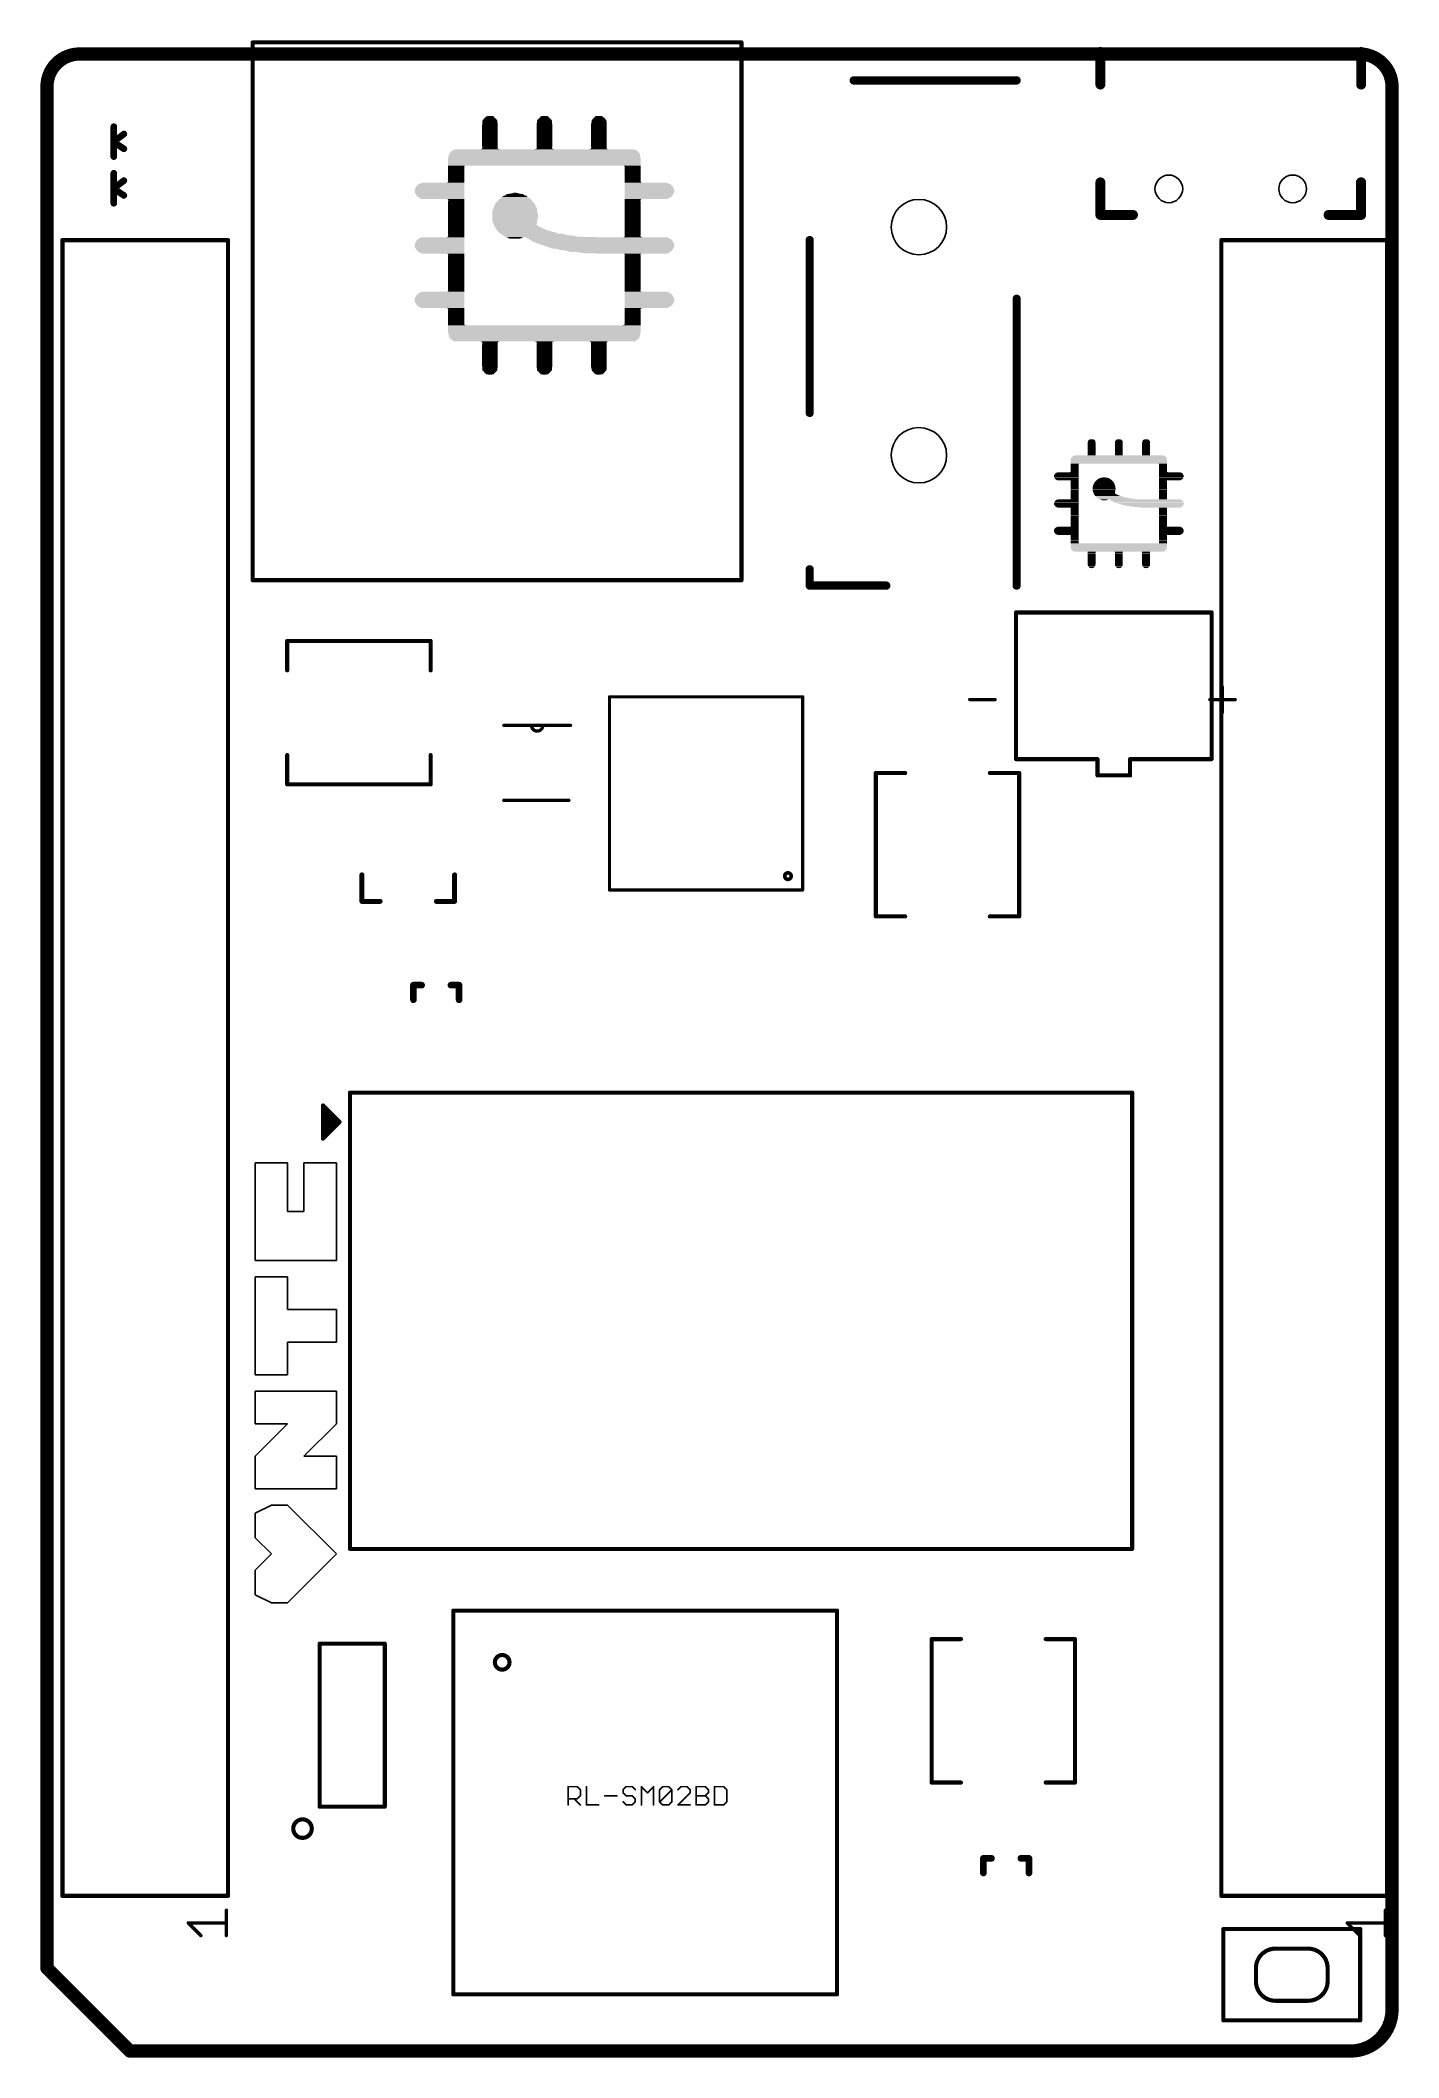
# Model space of a CAD drawing. Extents: x -10.8 to 30.8, y -20.2 to 41.7.
import ezdxf

# ---------------------------------------------------------------- set-up
doc = ezdxf.new("R2010")
doc.units = 0
for name, color, linetype in [('20', 7, 'CONTINUOUS'), ('21', 253, 'CONTINUOUS'), ('25', 253, 'CONTINUOUS')]:
    doc.layers.add(name, color=color, linetype=linetype)

# ---------------------------------------------------------------- blocks, each defined once
blk = doc.blocks.new('RECT')
blk.add_solid([(-0.5, -0.5), (0.5, -0.5), (-0.5, 0.5), (0.5, 0.5)])

msp = doc.modelspace()

# ---------------------------------------------------------------- linework, layer by layer
at = {"layer": '20'}
for points, const_width in [([(-9.635, 41.27, 0.4142), (-10.635, 40.27)], 0.4064), ([(-9.635, 41.3716, 1), (-9.635, 41.1684)], 0.2032), ([(-9.635, 41.1684, 1), (-9.635, 41.3716)], 0.2032), ([(30.635, 40.27, 0.4142), (29.635, 41.27)], 0.4064), ([(29.635, 41.3716, 1), (29.635, 41.1684)], 0.2032), ([(29.635, 41.1684, 1), (29.635, 41.3716)], 0.2032), ([(-10.5334, 40.27, 1), (-10.7366, 40.27)], 0.2032), ([(-10.7366, 40.27, 1), (-10.5334, 40.27)], 0.2032), ([(30.7366, 40.27, 1), (30.5334, 40.27)], 0.2032), ([(30.5334, 40.27, 1), (30.7366, 40.27)], 0.2032), ([(-10.5632, -17.3882, 1), (-10.7068, -17.5318)], 0.2032), ([(-10.7366, -17.46, 1), (-10.5334, -17.46)], 0.2032), ([(29.365, -20, 0.4142), (30.635, -18.73)], 0.4064), ([(30.7366, -18.73, 1), (30.5334, -18.73)], 0.2032), ([(30.5334, -18.73, 1), (30.7366, -18.73)], 0.2032), ([(-8.095, -19.8984, 1), (-8.095, -20.1016)], 0.2032), ([(29.365, -19.8984, 1), (29.365, -20.1016)], 0.2032), ([(29.365, -20.1016, 1), (29.365, -19.8984)], 0.2032), ([(-8.1668, -20.0718, 1), (-8.0232, -19.9282)], 0.2032)]:
    msp.add_lwpolyline(points, format="xyb", dxfattribs=dict(at, const_width=const_width))
at = {"layer": '20', "const_width": 0.4064}
for points in [[(-9.635, 41.27), (29.635, 41.27)], [(-10.635, -17.46), (-10.635, 40.27)], [(30.635, 40.27), (30.635, -18.73)], [(-8.095, -20), (-10.635, -17.46)], [(29.365, -20), (-8.095, -20)]]:
    msp.add_lwpolyline(points, dxfattribs=at)
at = {"layer": '20'}
for centre, radius in [((23.787, 37.132), 0.425), ((27.587, 37.132), 0.425), ((16.1173, 35.9595), 0.85), ((16.1173, 28.9595), 0.85)]:
    msp.add_circle(centre, radius, dxfattribs=at)
at = {"layer": '21'}
for points, const_width in [([(10.675, 41.625), (-4.325, 41.625)], 0.127), ([(-4.325, 41.625), (-4.325, 25.125)], 0.127), ([(10.675, 41.625), (10.675, 25.125)], 0.127), ([(21.687, 40.332), (21.687, 41.332)], 0.3048), ([(29.687, 40.332), (29.687, 41.332)], 0.3048), ([(19.1173, 40.4595), (14.1173, 40.4595)], 0.254), ([(-8.585, 39.04), (-8.585, 38.58)], 0.2032), ([(-8.585, 38.58), (-8.275, 38.8138)], 0.2032), ([(-8.585, 38.12), (-8.585, 38.58)], 0.2032), ([(-8.5696, 38.5546), (-8.275, 38.3616)], 0.2032), ([(-8.585, 37.61), (-8.585, 37.15)], 0.2032), ([(-8.585, 37.15), (-8.275, 37.3838)], 0.2032), ([(-8.585, 36.69), (-8.585, 37.15)], 0.2032), ([(-8.5696, 37.1246), (-8.275, 36.9316)], 0.2032), ([(21.687, 37.332), (21.687, 36.332)], 0.3048), ([(29.6799, 36.35), (29.6799, 37.332)], 0.3048), ([(29.6799, 37.332), (29.687, 37.332)], 0.3048), ([(21.687, 36.332), (22.687, 36.332)], 0.3048), ([(29.687, 36.332), (28.687, 36.332)], 0.3048), ([(-5.08, 35.56), (-10.16, 35.56)], 0.127), ([(-10.16, 35.56), (-10.16, -15.24)], 0.127), ([(-5.08, -15.24), (-5.08, 35.56)], 0.127), ([(12.7673, 35.5595), (12.7673, 30.2595)], 0.254), ([(30.48, 35.56), (25.4, 35.56)], 0.127), ([(25.4, 35.56), (25.4, -15.24)], 0.127), ([(30.48, -15.24), (30.48, 35.56)], 0.127), ([(19.1173, 24.9595), (19.1173, 33.7595)], 0.254), ([(12.7673, 24.9595), (12.7673, 25.4595)], 0.254), ([(10.675, 25.125), (-4.325, 25.125)], 0.127), ([(15.1173, 24.9595), (12.7673, 24.9595)], 0.254), ([(19.098, 19.636), (19.098, 24.136)], 0.127), ([(19.098, 24.136), (25.098, 24.136)], 0.127), ([(25.098, 24.136), (25.098, 19.636)], 0.127), ([(-3.264, 23.26), (1.136, 23.26)], 0.127), ([(-3.264, 23.26), (-3.264, 22.36)], 0.127), ([(1.136, 23.26), (1.136, 22.36)], 0.127), ([(25.4332, 21.8533), (25.4332, 21.0737)], 0.1016), ([(6.625, 15.622), (6.625, 21.547)], 0.1), ([(6.625, 21.547), (12.55, 21.547)], 0.1), ([(12.55, 21.547), (12.55, 15.622)], 0.1), ([(17.6774, 21.4635), (18.457, 21.4635)], 0.1016), ([(25.0434, 21.4635), (25.823, 21.4635)], 0.1016), ([(3.38, 20.672), (4.23, 20.672)], 0.1), ([(4.23, 20.672), (4.58, 20.672)], 0.1), ([(4.58, 20.672), (5.43, 20.672)], 0.1), ([(-3.264, 19.76), (-3.264, 18.86)], 0.127), ([(1.136, 19.76), (1.136, 18.86)], 0.127), ([(14.796, 19.21), (14.796, 14.81)], 0.127), ([(15.696, 19.21), (14.796, 19.21)], 0.127), ([(19.196, 19.21), (18.296, 19.21)], 0.127), ([(21.598, 19.636), (19.098, 19.636)], 0.127), ([(19.196, 19.21), (19.196, 14.81)], 0.127), ([(21.598, 19.136), (21.598, 19.636)], 0.127), ([(22.598, 19.136), (21.598, 19.136)], 0.127), ([(25.098, 19.636), (22.598, 19.636)], 0.127), ([(22.598, 19.636), (22.598, 19.136)], 0.127), ([(-3.264, 18.86), (1.136, 18.86)], 0.127), ([(3.38, 18.372), (5.38, 18.372)], 0.1), ([(-0.9724, 15.2716), (-0.9724, 16.0844)], 0.1524), ([(1.8724, 16.0844), (1.8724, 15.2716)], 0.1524), ([(12.55, 15.622), (6.625, 15.622)], 0.1), ([(-0.4136, 15.2716), (-0.9724, 15.2716)], 0.1524), ([(1.8724, 15.2716), (1.3136, 15.2716)], 0.1524), ([(15.696, 14.81), (14.796, 14.81)], 0.127), ([(19.196, 14.81), (18.296, 14.81)], 0.127), ([(0.61, 12.702), (0.86, 12.702)], 0.2032), ([(0.61, 12.252), (0.61, 12.702)], 0.2032), ([(1.76, 12.702), (2.01, 12.702)], 0.2032), ([(2.01, 12.702), (2.01, 12.252)], 0.2032), ([(-1.338, 9.405), (22.662, 9.405)], 0.127), ([(-1.338, -4.595), (-1.338, 9.405)], 0.127), ([(22.662, 9.405), (22.662, -4.595)], 0.127), ([(-2.165, 9.009), (-1.657, 8.501)], 0.127), ([(-2.165, 7.993), (-2.165, 9.009)], 0.127), ([(-2.165, 9.009), (-1.657, 8.501)], 0.127), ([(-2.165, 7.993), (-2.165, 9.009)], 0.127), ([(-2.165, 8.882), (-2.038, 8.882)], 0.127), ([(-2.165, 8.755), (-1.911, 8.755)], 0.127), ([(-2.165, 8.628), (-1.784, 8.628)], 0.127), ([(-1.657, 8.501), (-2.165, 7.993)], 0.127), ([(-2.165, 8.501), (-1.657, 8.501)], 0.127), ([(-1.657, 8.501), (-2.165, 7.993)], 0.127), ([(-2.165, 8.374), (-1.784, 8.374)], 0.127), ([(-2.165, 8.247), (-1.911, 8.247)], 0.127), ([(-2.165, 8.12), (-2.038, 8.12)], 0.127), ([(22.662, -4.595), (-1.338, -4.595)], 0.127), ([(1.832, -6.4865), (13.607, -6.4865)], 0.127), ([(1.832, -18.2615), (1.832, -6.4865)], 0.127), ([(13.607, -6.4865), (13.607, -18.2615)], 0.127), ([(16.5074, -7.3619), (16.5074, -11.7619)], 0.127), ([(17.4074, -7.3619), (16.5074, -7.3619)], 0.127), ([(20.9074, -7.3619), (20.0074, -7.3619)], 0.127), ([(20.9074, -7.3619), (20.9074, -11.7619)], 0.127), ([(-2.27, -12.502), (-2.27, -7.502)], 0.127), ([(-2.27, -7.502), (-0.27, -7.502)], 0.127), ([(-0.27, -7.502), (-0.27, -12.502)], 0.127), ([(17.4074, -11.7619), (16.5074, -11.7619)], 0.127), ([(20.9074, -11.7619), (20.0074, -11.7619)], 0.127), ([(5.3574, -12.4486), (5.3574, -11.8893)], 0.0508), ([(5.3574, -11.8893), (5.637, -11.8893)], 0.0508), ([(5.637, -12.2622), (5.3574, -12.2622)], 0.0508), ([(5.5438, -12.2622), (5.7302, -12.4486)], 0.0508), ([(5.637, -11.8893), (5.7302, -11.9825)], 0.0508), ([(5.7302, -12.169), (5.637, -12.2622)], 0.0508), ([(5.7302, -11.9825), (5.7302, -12.169)], 0.0508), ([(5.9187, -11.8893), (5.9187, -12.4486)], 0.0508), ([(6.48, -12.169), (6.8529, -12.169)], 0.0508), ([(7.1345, -11.8893), (7.0413, -11.9825)], 0.0508), ([(7.0413, -11.9825), (7.0413, -12.0758)], 0.0508), ([(7.0413, -12.0758), (7.1345, -12.169)], 0.0508), ([(7.1345, -12.4486), (7.0413, -12.3554)], 0.0508), ([(7.321, -11.8893), (7.1345, -11.8893)], 0.0508), ([(7.1345, -12.169), (7.321, -12.169)], 0.0508), ([(7.4142, -11.9825), (7.321, -11.8893)], 0.0508), ([(7.321, -12.169), (7.4142, -12.2622)], 0.0508), ([(7.4142, -12.3554), (7.321, -12.4486)], 0.0508), ([(7.4142, -12.2622), (7.4142, -12.3554)], 0.0508), ([(7.6026, -12.4486), (7.6026, -11.8893)], 0.0508), ([(7.6026, -11.8893), (7.7891, -12.0758)], 0.0508), ([(7.7891, -12.0758), (7.9755, -11.8893)], 0.0508), ([(7.9755, -11.8893), (7.9755, -12.4486)], 0.0508), ([(8.1639, -11.9825), (8.2572, -11.8893)], 0.0508), ([(8.1639, -12.3554), (8.1639, -11.9825)], 0.0508), ([(8.1639, -12.3554), (8.5368, -11.9825)], 0.0508), ([(8.2572, -12.4486), (8.1639, -12.3554)], 0.0508), ([(8.2572, -11.8893), (8.4436, -11.8893)], 0.0508), ([(8.4436, -11.8893), (8.5368, -11.9825)], 0.0508), ([(8.5368, -12.3554), (8.4436, -12.4486)], 0.0508), ([(8.5368, -11.9825), (8.5368, -12.3554)], 0.0508), ([(8.8185, -11.8893), (8.7253, -11.9825)], 0.0508), ([(8.7253, -12.4486), (9.0981, -12.0758)], 0.0508), ([(9.0049, -11.8893), (8.8185, -11.8893)], 0.0508), ([(9.0981, -11.9825), (9.0049, -11.8893)], 0.0508), ([(9.0981, -12.0758), (9.0981, -11.9825)], 0.0508), ([(9.2866, -12.4486), (9.2866, -11.8893)], 0.0508), ([(9.2866, -11.8893), (9.5662, -11.8893)], 0.0508), ([(9.2866, -12.169), (9.5662, -12.169)], 0.0508), ([(9.5662, -11.8893), (9.6594, -11.9825)], 0.0508), ([(9.6594, -12.0758), (9.5662, -12.169)], 0.0508), ([(9.5662, -12.169), (9.6594, -12.2622)], 0.0508), ([(9.6594, -12.3554), (9.5662, -12.4486)], 0.0508), ([(9.6594, -11.9825), (9.6594, -12.0758)], 0.0508), ([(9.6594, -12.2622), (9.6594, -12.3554)], 0.0508), ([(9.8479, -11.8893), (9.8479, -12.4486)], 0.0508), ([(10.1275, -11.8893), (9.8479, -11.8893)], 0.0508), ([(10.2207, -11.9825), (10.1275, -11.8893)], 0.0508), ([(10.1275, -12.4486), (10.2207, -12.3554)], 0.0508), ([(10.2207, -12.3554), (10.2207, -11.9825)], 0.0508), ([(-0.27, -12.502), (-2.27, -12.502)], 0.127), ([(5.9187, -12.4486), (6.2916, -12.4486)], 0.0508), ([(7.321, -12.4486), (7.1345, -12.4486)], 0.0508), ([(8.4436, -12.4486), (8.2572, -12.4486)], 0.0508), ([(9.0981, -12.4486), (8.7253, -12.4486)], 0.0508), ([(9.5662, -12.4486), (9.2866, -12.4486)], 0.0508), ([(9.8479, -12.4486), (10.1275, -12.4486)], 0.0508), ([(18.096, -14.088), (18.346, -14.088)], 0.2032), ([(18.096, -14.538), (18.096, -14.088)], 0.2032), ([(19.246, -14.088), (19.496, -14.088)], 0.2032), ([(19.496, -14.088), (19.496, -14.538)], 0.2032), ([(-10.16, -15.24), (-5.08, -15.24)], 0.127), ([(25.4, -15.24), (30.48, -15.24)], 0.127), ([(-5.9104, -16.4592), (-6.3002, -16.0694)], 0.1016), ([(-6.3002, -16.0694), (-5.1308, -16.0694)], 0.1016), ([(-5.1308, -16.4592), (-5.1308, -15.6796)], 0.1016), ([(29.6496, -16.4592), (29.2598, -16.0694)], 0.1016), ([(29.2598, -16.0694), (30.4292, -16.0694)], 0.1016), ([(30.4292, -16.4592), (30.4292, -15.6796)], 0.1016), ([(25.459, -19.058), (25.459, -16.258)], 0.127), ([(25.459, -16.258), (29.659, -16.258)], 0.127), ([(29.659, -16.258), (29.659, -19.058)], 0.127), ([(27.059, -16.858), (28.059, -16.858)], 0.127), ([(26.459, -17.858), (26.459, -17.458)], 0.127), ([(28.659, -17.458), (28.659, -17.858)], 0.127), ([(13.607, -18.2615), (1.832, -18.2615)], 0.127), ([(28.059, -18.458), (27.059, -18.458)], 0.127), ([(29.659, -19.058), (25.459, -19.058)], 0.127)]:
    msp.add_lwpolyline(points, dxfattribs=dict(at, const_width=const_width))
for points, const_width in [([(-4.325, 41.6568, 1), (-4.325, 41.5932)], 0.0635), ([(-4.2933, 41.625, 1), (-4.3567, 41.625)], 0.0635), ([(10.7068, 41.625, 1), (10.6433, 41.625)], 0.0635), ([(10.675, 41.5932, 1), (10.675, 41.6568)], 0.0635), ([(21.7632, 41.332, 1), (21.6108, 41.332)], 0.1524), ([(29.7632, 41.332, 1), (29.6108, 41.332)], 0.1524), ([(14.1173, 40.523, 1), (14.1173, 40.396)], 0.127), ([(19.1173, 40.396, 1), (19.1173, 40.523)], 0.127), ([(21.6108, 40.332, 1), (21.7632, 40.332)], 0.1524), ([(29.6108, 40.332, 1), (29.7632, 40.332)], 0.1524), ([(-8.5342, 39.04, 1), (-8.6358, 39.04)], 0.1016), ([(-8.5342, 38.58, 1), (-8.6358, 38.58)], 0.1016), ([(-8.6156, 38.6206, 1), (-8.5544, 38.5394)], 0.1016), ([(-8.6358, 38.58, 1), (-8.5342, 38.58)], 0.1016), ([(-8.5418, 38.5971, 1), (-8.5974, 38.5121)], 0.1016), ([(-8.2444, 38.7732, 1), (-8.3056, 38.8544)], 0.1016), ([(-8.3028, 38.3191, 1), (-8.2472, 38.4041)], 0.1016), ([(-8.6358, 38.12, 1), (-8.5342, 38.12)], 0.1016), ([(-8.5342, 37.61, 1), (-8.6358, 37.61)], 0.1016), ([(-8.5342, 37.15, 1), (-8.6358, 37.15)], 0.1016), ([(-8.6156, 37.1906, 1), (-8.5544, 37.1094)], 0.1016), ([(-8.6358, 37.15, 1), (-8.5342, 37.15)], 0.1016), ([(-8.5418, 37.1671, 1), (-8.5974, 37.0821)], 0.1016), ([(-8.2444, 37.3432, 1), (-8.3056, 37.4244)], 0.1016), ([(21.7632, 37.332, 1), (21.6108, 37.332)], 0.1524), ([(29.7561, 37.332, 1), (29.6037, 37.332)], 0.1524), ([(29.6799, 37.4082, 1), (29.6799, 37.2558)], 0.1524), ([(29.687, 37.2558, 1), (29.687, 37.4082)], 0.1524), ([(-8.6358, 36.69, 1), (-8.5342, 36.69)], 0.1016), ([(-8.3028, 36.8891, 1), (-8.2472, 36.9741)], 0.1016), ([(21.687, 36.4082, 1), (21.687, 36.2558)], 0.1524), ([(21.6108, 36.332, 1), (21.7632, 36.332)], 0.1524), ([(22.687, 36.2558, 1), (22.687, 36.4082)], 0.1524), ([(28.687, 36.4082, 1), (28.687, 36.2558)], 0.1524), ([(29.6037, 36.35, 1), (29.7561, 36.35)], 0.1524), ([(29.687, 36.2558, 1), (29.687, 36.4082)], 0.1524), ([(-10.16, 35.5918, 1), (-10.16, 35.5282)], 0.0635), ([(-10.1282, 35.56, 1), (-10.1918, 35.56)], 0.0635), ([(-5.0483, 35.56, 1), (-5.1117, 35.56)], 0.0635), ([(-5.08, 35.5282, 1), (-5.08, 35.5918)], 0.0635), ([(12.8308, 35.5595, 1), (12.7038, 35.5595)], 0.127), ([(25.4, 35.5918, 1), (25.4, 35.5282)], 0.0635), ([(25.4318, 35.56, 1), (25.3683, 35.56)], 0.0635), ([(30.5117, 35.56, 1), (30.4483, 35.56)], 0.0635), ([(30.48, 35.5282, 1), (30.48, 35.5918)], 0.0635), ([(19.1808, 33.7595, 1), (19.0538, 33.7595)], 0.127), ([(12.7038, 30.2595, 1), (12.8308, 30.2595)], 0.127), ([(12.8308, 25.4595, 1), (12.7038, 25.4595)], 0.127), ([(-4.325, 25.1567, 1), (-4.325, 25.0933)], 0.0635), ([(-4.3567, 25.125, 1), (-4.2933, 25.125)], 0.0635), ([(10.6433, 25.125, 1), (10.7068, 25.125)], 0.0635), ([(10.675, 25.0933, 1), (10.675, 25.1567)], 0.0635), ([(12.7673, 25.023, 1), (12.7673, 24.896)], 0.127), ([(12.7038, 24.9595, 1), (12.8308, 24.9595)], 0.127), ([(15.1173, 24.896, 1), (15.1173, 25.023)], 0.127), ([(19.0538, 24.9595, 1), (19.1808, 24.9595)], 0.127), ([(19.1298, 24.136, 1), (19.0663, 24.136)], 0.0635), ([(19.098, 24.1678, 1), (19.098, 24.1043)], 0.0635), ([(25.1298, 24.136, 1), (25.0663, 24.136)], 0.0635), ([(25.098, 24.1043, 1), (25.098, 24.1678)], 0.0635), ([(-3.2323, 23.26, 1), (-3.2958, 23.26)], 0.0635), ([(-3.264, 23.2918, 1), (-3.264, 23.2283)], 0.0635), ([(1.1678, 23.26, 1), (1.1043, 23.26)], 0.0635), ([(1.136, 23.2283, 1), (1.136, 23.2918)], 0.0635), ([(-3.2958, 22.36, 1), (-3.2323, 22.36)], 0.0635), ([(1.1043, 22.36, 1), (1.1678, 22.36)], 0.0635), ([(25.4586, 21.8533, 1), (25.4078, 21.8533)], 0.0508), ([(6.65, 21.547, 1), (6.6, 21.547)], 0.05), ([(6.625, 21.572, 1), (6.625, 21.522)], 0.05), ([(12.575, 21.547, 1), (12.525, 21.547)], 0.05), ([(12.55, 21.522, 1), (12.55, 21.572)], 0.05), ([(17.6774, 21.4889, 1), (17.6774, 21.4381)], 0.0508), ([(18.457, 21.4381, 1), (18.457, 21.4889)], 0.0508), ([(25.0434, 21.4889, 1), (25.0434, 21.4381)], 0.0508), ([(25.4078, 21.0737, 1), (25.4586, 21.0737)], 0.0508), ([(25.823, 21.4381, 1), (25.823, 21.4889)], 0.0508), ([(3.38, 20.697, 1), (3.38, 20.647)], 0.05), ([(4.23, 20.697, 1), (4.23, 20.647)], 0.05), ([(4.23, 20.672, 1), (4.58, 20.672)], 0.1), ([(4.255, 20.672, 1), (4.205, 20.672)], 0.05), ([(4.23, 20.647, 1), (4.23, 20.697)], 0.05), ([(4.58, 20.697, 1), (4.58, 20.647)], 0.05), ([(4.605, 20.672, 1), (4.555, 20.672)], 0.05), ([(4.58, 20.647, 1), (4.58, 20.697)], 0.05), ([(5.43, 20.647, 1), (5.43, 20.697)], 0.05), ([(-3.2323, 19.76, 1), (-3.2958, 19.76)], 0.0635), ([(1.1678, 19.76, 1), (1.1043, 19.76)], 0.0635), ([(14.796, 19.2417, 1), (14.796, 19.1783)], 0.0635), ([(14.8278, 19.21, 1), (14.7643, 19.21)], 0.0635), ([(15.696, 19.1783, 1), (15.696, 19.2417)], 0.0635), ([(18.296, 19.2417, 1), (18.296, 19.1783)], 0.0635), ([(19.098, 19.6677, 1), (19.098, 19.6043)], 0.0635), ([(19.0663, 19.636, 1), (19.1298, 19.636)], 0.0635), ([(19.2278, 19.21, 1), (19.1643, 19.21)], 0.0635), ([(19.196, 19.1783, 1), (19.196, 19.2417)], 0.0635), ([(21.6298, 19.636, 1), (21.5663, 19.636)], 0.0635), ([(21.598, 19.1677, 1), (21.598, 19.1043)], 0.0635), ([(21.598, 19.6043, 1), (21.598, 19.6677)], 0.0635), ([(22.6298, 19.636, 1), (22.5663, 19.636)], 0.0635), ([(22.598, 19.6677, 1), (22.598, 19.6043)], 0.0635), ([(22.598, 19.1043, 1), (22.598, 19.1677)], 0.0635), ([(25.0663, 19.636, 1), (25.1298, 19.636)], 0.0635), ([(25.098, 19.6043, 1), (25.098, 19.6677)], 0.0635), ([(-3.2958, 18.86, 1), (-3.2323, 18.86)], 0.0635), ([(-3.264, 18.8917, 1), (-3.264, 18.8283)], 0.0635), ([(1.1043, 18.86, 1), (1.1678, 18.86)], 0.0635), ([(1.136, 18.8283, 1), (1.136, 18.8917)], 0.0635), ([(21.5663, 19.136, 1), (21.6298, 19.136)], 0.0635), ([(22.5663, 19.136, 1), (22.6298, 19.136)], 0.0635), ([(3.38, 18.397, 1), (3.38, 18.347)], 0.05), ([(5.38, 18.347, 1), (5.38, 18.397)], 0.05), ([(-0.9343, 16.0844, 1), (-1.0105, 16.0844)], 0.0762), ([(1.9105, 16.0844, 1), (1.8343, 16.0844)], 0.0762), ([(6.625, 15.647, 1), (6.625, 15.597)], 0.05), ([(6.6, 15.622, 1), (6.65, 15.622)], 0.05), ([(12.525, 15.622, 1), (12.575, 15.622)], 0.05), ([(12.55, 15.597, 1), (12.55, 15.647)], 0.05), ([(-0.9724, 15.3097, 1), (-0.9724, 15.2335)], 0.0762), ([(-1.0105, 15.2716, 1), (-0.9343, 15.2716)], 0.0762), ([(-0.4136, 15.2335, 1), (-0.4136, 15.3097)], 0.0762), ([(1.3136, 15.3097, 1), (1.3136, 15.2335)], 0.0762), ([(1.8343, 15.2716, 1), (1.9105, 15.2716)], 0.0762), ([(1.8724, 15.2335, 1), (1.8724, 15.3097)], 0.0762), ([(14.796, 14.8418, 1), (14.796, 14.7782)], 0.0635), ([(15.696, 14.7782, 1), (15.696, 14.8418)], 0.0635), ([(18.296, 14.8418, 1), (18.296, 14.7782)], 0.0635), ([(19.196, 14.7782, 1), (19.196, 14.8418)], 0.0635), ([(14.7643, 14.81, 1), (14.8278, 14.81)], 0.0635), ([(19.1643, 14.81, 1), (19.2278, 14.81)], 0.0635), ([(0.61, 12.7528, 1), (0.61, 12.6512)], 0.1016), ([(0.6608, 12.702, 1), (0.5592, 12.702)], 0.1016), ([(0.86, 12.6512, 1), (0.86, 12.7528)], 0.1016), ([(1.76, 12.7528, 1), (1.76, 12.6512)], 0.1016), ([(2.0608, 12.702, 1), (1.9592, 12.702)], 0.1016), ([(2.01, 12.6512, 1), (2.01, 12.7528)], 0.1016), ([(0.5592, 12.252, 1), (0.6608, 12.252)], 0.1016), ([(1.9592, 12.252, 1), (2.0608, 12.252)], 0.1016), ([(-1.338, 9.4368, 1), (-1.338, 9.3733)], 0.0635), ([(-1.3063, 9.405, 1), (-1.3698, 9.405)], 0.0635), ([(22.6938, 9.405, 1), (22.6303, 9.405)], 0.0635), ([(22.662, 9.3733, 1), (22.662, 9.4368)], 0.0635), ([(-2.1425, 9.0315, 1), (-2.1875, 8.9865)], 0.0635), ([(-2.1332, 9.009, 1), (-2.1968, 9.009)], 0.0635), ([(-2.1425, 9.0315, 1), (-2.1875, 8.9865)], 0.0635), ([(-2.1332, 9.009, 1), (-2.1968, 9.009)], 0.0635), ([(-2.165, 8.9138, 1), (-2.165, 8.8502)], 0.0635), ([(-2.165, 8.6598, 1), (-2.165, 8.5962)], 0.0635), ([(-2.165, 8.7868, 1), (-2.165, 8.7233)], 0.0635), ([(-2.038, 8.8502, 1), (-2.038, 8.9138)], 0.0635), ([(-1.911, 8.7233, 1), (-1.911, 8.7868)], 0.0635), ([(-1.784, 8.5962, 1), (-1.784, 8.6598)], 0.0635), ([(-2.165, 8.2788, 1), (-2.165, 8.2152)], 0.0635), ([(-2.1875, 8.0155, 1), (-2.1425, 7.9705)], 0.0635), ([(-2.1875, 8.0155, 1), (-2.1425, 7.9705)], 0.0635), ([(-2.165, 8.5328, 1), (-2.165, 8.4693)], 0.0635), ([(-2.165, 8.4058, 1), (-2.165, 8.3422)], 0.0635), ([(-2.165, 8.1518, 1), (-2.165, 8.0883)], 0.0635), ([(-2.038, 8.0883, 1), (-2.038, 8.1518)], 0.0635), ([(-1.911, 8.2152, 1), (-1.911, 8.2788)], 0.0635), ([(-1.784, 8.3422, 1), (-1.784, 8.4058)], 0.0635), ([(-1.6345, 8.4785, 1), (-1.6795, 8.5235)], 0.0635), ([(-1.6345, 8.4785, 1), (-1.6795, 8.5235)], 0.0635), ([(-1.6795, 8.4785, 1), (-1.6345, 8.5235)], 0.0635), ([(-1.6795, 8.4785, 1), (-1.6345, 8.5235)], 0.0635), ([(-1.657, 8.4693, 1), (-1.657, 8.5328)], 0.0635), ([(-2.1968, 7.993, 1), (-2.1332, 7.993)], 0.0635), ([(-2.1968, 7.993, 1), (-2.1332, 7.993)], 0.0635), ([(-1.338, -4.5633, 1), (-1.338, -4.6268)], 0.0635), ([(-1.3698, -4.595, 1), (-1.3063, -4.595)], 0.0635), ([(22.6303, -4.595, 1), (22.6938, -4.595)], 0.0635), ([(22.662, -4.6268, 1), (22.662, -4.5633)], 0.0635), ([(1.832, -6.4548, 1), (1.832, -6.5183)], 0.0635), ([(1.8638, -6.4865, 1), (1.8003, -6.4865)], 0.0635), ([(13.6388, -6.4865, 1), (13.5753, -6.4865)], 0.0635), ([(13.607, -6.5183, 1), (13.607, -6.4548)], 0.0635), ([(16.5392, -7.3619, 1), (16.4757, -7.3619)], 0.0635), ([(16.5074, -7.3301, 1), (16.5074, -7.3936)], 0.0635), ([(17.4074, -7.3936, 1), (17.4074, -7.3301)], 0.0635), ([(20.0074, -7.3301, 1), (20.0074, -7.3936)], 0.0635), ([(20.9392, -7.3619, 1), (20.8757, -7.3619)], 0.0635), ([(20.9074, -7.3936, 1), (20.9074, -7.3301)], 0.0635), ([(-2.2382, -7.502, 1), (-2.3018, -7.502)], 0.0635), ([(-2.27, -7.4703, 1), (-2.27, -7.5338)], 0.0635), ([(-0.2383, -7.502, 1), (-0.3018, -7.502)], 0.0635), ([(-0.27, -7.5338, 1), (-0.27, -7.4703)], 0.0635), ([(3.332, -8.2976, 1), (3.332, -7.8504, 1), (3.332, -8.2976)], 0.127), ([(16.5074, -11.7301, 1), (16.5074, -11.7936)], 0.0635), ([(16.4757, -11.7619, 1), (16.5392, -11.7619)], 0.0635), ([(17.4074, -11.7936, 1), (17.4074, -11.7301)], 0.0635), ([(20.0074, -11.7301, 1), (20.0074, -11.7936)], 0.0635), ([(20.8757, -11.7619, 1), (20.9392, -11.7619)], 0.0635), ([(20.9074, -11.7936, 1), (20.9074, -11.7301)], 0.0635), ([(5.3701, -11.8893, 1), (5.3447, -11.8893)], 0.0254), ([(5.3574, -11.8766, 1), (5.3574, -11.902)], 0.0254), ([(5.3574, -12.2495, 1), (5.3574, -12.2749)], 0.0254), ([(5.5528, -12.2532, 1), (5.5348, -12.2712)], 0.0254), ([(5.646, -11.8803, 1), (5.6281, -11.8983)], 0.0254), ([(5.6281, -12.2532, 1), (5.646, -12.2712)], 0.0254), ([(5.637, -11.902, 1), (5.637, -11.8766)], 0.0254), ([(5.637, -12.2749, 1), (5.637, -12.2495)], 0.0254), ([(5.7429, -11.9825, 1), (5.7176, -11.9825)], 0.0254), ([(5.7176, -12.169, 1), (5.7429, -12.169)], 0.0254), ([(5.7213, -11.9915, 1), (5.7392, -11.9736)], 0.0254), ([(5.7392, -12.1779, 1), (5.7213, -12.16)], 0.0254), ([(5.9314, -11.8893, 1), (5.906, -11.8893)], 0.0254), ([(6.48, -12.1563, 1), (6.48, -12.1817)], 0.0254), ([(6.8529, -12.1817, 1), (6.8529, -12.1563)], 0.0254), ([(7.054, -11.9825, 1), (7.0286, -11.9825)], 0.0254), ([(7.0323, -11.9736, 1), (7.0503, -11.9915)], 0.0254), ([(7.0503, -12.0668, 1), (7.0323, -12.0847)], 0.0254), ([(7.0286, -12.0758, 1), (7.054, -12.0758)], 0.0254), ([(7.0503, -12.3464, 1), (7.0323, -12.3644)], 0.0254), ([(7.1345, -11.8766, 1), (7.1345, -11.902)], 0.0254), ([(7.1345, -12.1563, 1), (7.1345, -12.1817)], 0.0254), ([(7.1435, -11.8983, 1), (7.1256, -11.8803)], 0.0254), ([(7.1256, -12.1779, 1), (7.1435, -12.16)], 0.0254), ([(7.3299, -11.8803, 1), (7.312, -11.8983)], 0.0254), ([(7.3299, -12.16, 1), (7.312, -12.1779)], 0.0254), ([(7.321, -11.902, 1), (7.321, -11.8766)], 0.0254), ([(7.321, -12.1817, 1), (7.321, -12.1563)], 0.0254), ([(7.4269, -12.2622, 1), (7.4015, -12.2622)], 0.0254), ([(7.4015, -12.3554, 1), (7.4269, -12.3554)], 0.0254), ([(7.4052, -11.9915, 1), (7.4232, -11.9736)], 0.0254), ([(7.4052, -12.2712, 1), (7.4232, -12.2532)], 0.0254), ([(7.4232, -12.3644, 1), (7.4052, -12.3464)], 0.0254), ([(7.6153, -11.8893, 1), (7.5899, -11.8893)], 0.0254), ([(7.6116, -11.8803, 1), (7.5937, -11.8983)], 0.0254), ([(7.7801, -12.0668, 1), (7.798, -12.0847)], 0.0254), ([(7.7801, -12.0847, 1), (7.798, -12.0668)], 0.0254), ([(7.9882, -11.8893, 1), (7.9628, -11.8893)], 0.0254), ([(7.9845, -11.8983, 1), (7.9665, -11.8803)], 0.0254), ([(8.1766, -11.9825, 1), (8.1512, -11.9825)], 0.0254), ([(8.1512, -12.3554, 1), (8.1766, -12.3554)], 0.0254), ([(8.155, -11.9736, 1), (8.1729, -11.9915)], 0.0254), ([(8.1729, -12.3464, 1), (8.155, -12.3644)], 0.0254), ([(8.155, -12.3464, 1), (8.1729, -12.3644)], 0.0254), ([(8.2572, -11.8766, 1), (8.2572, -11.902)], 0.0254), ([(8.2661, -11.8983, 1), (8.2482, -11.8803)], 0.0254), ([(8.4526, -11.8803, 1), (8.4346, -11.8983)], 0.0254), ([(8.4436, -11.902, 1), (8.4436, -11.8766)], 0.0254), ([(8.5495, -11.9825, 1), (8.5241, -11.9825)], 0.0254), ([(8.5241, -12.3554, 1), (8.5495, -12.3554)], 0.0254), ([(8.5458, -11.9915, 1), (8.5278, -11.9736)], 0.0254), ([(8.5278, -11.9915, 1), (8.5458, -11.9736)], 0.0254), ([(8.5458, -12.3644, 1), (8.5278, -12.3464)], 0.0254), ([(8.7163, -11.9736, 1), (8.7342, -11.9915)], 0.0254), ([(8.8185, -11.8766, 1), (8.8185, -11.902)], 0.0254), ([(8.8274, -11.8983, 1), (8.8095, -11.8803)], 0.0254), ([(9.0139, -11.8803, 1), (8.9959, -11.8983)], 0.0254), ([(9.0049, -11.902, 1), (9.0049, -11.8766)], 0.0254), ([(9.1108, -11.9825, 1), (9.0854, -11.9825)], 0.0254), ([(9.0854, -12.0758, 1), (9.1108, -12.0758)], 0.0254), ([(9.0891, -11.9915, 1), (9.1071, -11.9736)], 0.0254), ([(9.1071, -12.0847, 1), (9.0891, -12.0668)], 0.0254), ([(9.2993, -11.8893, 1), (9.2739, -11.8893)], 0.0254), ([(9.2866, -11.8766, 1), (9.2866, -11.902)], 0.0254), ([(9.2866, -12.1563, 1), (9.2866, -12.1817)], 0.0254), ([(9.5752, -11.8803, 1), (9.5572, -11.8983)], 0.0254), ([(9.5752, -12.16, 1), (9.5572, -12.1779)], 0.0254), ([(9.5572, -12.16, 1), (9.5752, -12.1779)], 0.0254), ([(9.5662, -11.902, 1), (9.5662, -11.8766)], 0.0254), ([(9.5662, -12.1817, 1), (9.5662, -12.1563)], 0.0254), ([(9.6721, -11.9825, 1), (9.6467, -11.9825)], 0.0254), ([(9.6467, -12.0758, 1), (9.6721, -12.0758)], 0.0254), ([(9.6721, -12.2622, 1), (9.6467, -12.2622)], 0.0254), ([(9.6467, -12.3554, 1), (9.6721, -12.3554)], 0.0254), ([(9.6504, -11.9915, 1), (9.6684, -11.9736)], 0.0254), ([(9.6684, -12.0847, 1), (9.6504, -12.0668)], 0.0254), ([(9.6504, -12.2712, 1), (9.6684, -12.2532)], 0.0254), ([(9.6684, -12.3644, 1), (9.6504, -12.3464)], 0.0254), ([(9.8606, -11.8893, 1), (9.8352, -11.8893)], 0.0254), ([(9.8479, -11.8766, 1), (9.8479, -11.902)], 0.0254), ([(10.1365, -11.8803, 1), (10.1185, -11.8983)], 0.0254), ([(10.1275, -11.902, 1), (10.1275, -11.8766)], 0.0254), ([(10.2334, -11.9825, 1), (10.208, -11.9825)], 0.0254), ([(10.208, -12.3554, 1), (10.2334, -12.3554)], 0.0254), ([(10.2117, -11.9915, 1), (10.2297, -11.9736)], 0.0254), ([(10.2297, -12.3644, 1), (10.2117, -12.3464)], 0.0254), ([(-2.794, -13.461, 1), (-2.794, -12.893, 1), (-2.794, -13.461)], 0.127), ([(-2.3018, -12.502, 1), (-2.2382, -12.502)], 0.0635), ([(-2.27, -12.4703, 1), (-2.27, -12.5338)], 0.0635), ([(-0.3018, -12.502, 1), (-0.2383, -12.502)], 0.0635), ([(-0.27, -12.5338, 1), (-0.27, -12.4703)], 0.0635), ([(5.3447, -12.4486, 1), (5.3701, -12.4486)], 0.0254), ([(5.7213, -12.4576, 1), (5.7392, -12.4396)], 0.0254), ([(5.9187, -12.4359, 1), (5.9187, -12.4613)], 0.0254), ([(5.906, -12.4486, 1), (5.9314, -12.4486)], 0.0254), ([(6.2916, -12.4613, 1), (6.2916, -12.4359)], 0.0254), ([(7.1345, -12.4359, 1), (7.1345, -12.4613)], 0.0254), ([(7.1256, -12.4576, 1), (7.1435, -12.4396)], 0.0254), ([(7.312, -12.4396, 1), (7.3299, -12.4576)], 0.0254), ([(7.321, -12.4613, 1), (7.321, -12.4359)], 0.0254), ([(7.5899, -12.4486, 1), (7.6153, -12.4486)], 0.0254), ([(7.9628, -12.4486, 1), (7.9882, -12.4486)], 0.0254), ([(8.2572, -12.4359, 1), (8.2572, -12.4613)], 0.0254), ([(8.2482, -12.4576, 1), (8.2661, -12.4396)], 0.0254), ([(8.4346, -12.4396, 1), (8.4526, -12.4576)], 0.0254), ([(8.4436, -12.4613, 1), (8.4436, -12.4359)], 0.0254), ([(8.7253, -12.4359, 1), (8.7253, -12.4613)], 0.0254), ([(8.7163, -12.4396, 1), (8.7342, -12.4576)], 0.0254), ([(9.0981, -12.4613, 1), (9.0981, -12.4359)], 0.0254), ([(9.2866, -12.4359, 1), (9.2866, -12.4613)], 0.0254), ([(9.2739, -12.4486, 1), (9.2993, -12.4486)], 0.0254), ([(9.5572, -12.4396, 1), (9.5752, -12.4576)], 0.0254), ([(9.5662, -12.4613, 1), (9.5662, -12.4359)], 0.0254), ([(9.8479, -12.4359, 1), (9.8479, -12.4613)], 0.0254), ([(9.8352, -12.4486, 1), (9.8606, -12.4486)], 0.0254), ([(10.1185, -12.4396, 1), (10.1365, -12.4576)], 0.0254), ([(10.1275, -12.4613, 1), (10.1275, -12.4359)], 0.0254), ([(18.096, -14.0372, 1), (18.096, -14.1388)], 0.1016), ([(18.1468, -14.088, 1), (18.0452, -14.088)], 0.1016), ([(18.346, -14.1388, 1), (18.346, -14.0372)], 0.1016), ([(19.246, -14.0372, 1), (19.246, -14.1388)], 0.1016), ([(19.5468, -14.088, 1), (19.4452, -14.088)], 0.1016), ([(19.496, -14.1388, 1), (19.496, -14.0372)], 0.1016), ([(18.0452, -14.538, 1), (18.1468, -14.538)], 0.1016), ([(19.4452, -14.538, 1), (19.5468, -14.538)], 0.1016), ([(-10.16, -15.2082, 1), (-10.16, -15.2718)], 0.0635), ([(-10.1918, -15.24, 1), (-10.1282, -15.24)], 0.0635), ([(-5.1117, -15.24, 1), (-5.0483, -15.24)], 0.0635), ([(-5.08, -15.2718, 1), (-5.08, -15.2082)], 0.0635), ([(25.4, -15.2082, 1), (25.4, -15.2718)], 0.0635), ([(25.3683, -15.24, 1), (25.4318, -15.24)], 0.0635), ([(30.4483, -15.24, 1), (30.5117, -15.24)], 0.0635), ([(30.48, -15.2718, 1), (30.48, -15.2082)], 0.0635), ([(-6.2822, -16.0514, 1), (-6.3182, -16.0874)], 0.0508), ([(-6.3002, -16.044, 1), (-6.3002, -16.0948)], 0.0508), ([(-5.1054, -15.6796, 1), (-5.1562, -15.6796)], 0.0508), ([(-5.1308, -16.0948, 1), (-5.1308, -16.044)], 0.0508), ([(29.2778, -16.0514, 1), (29.2418, -16.0874)], 0.0508), ([(29.2598, -16.044, 1), (29.2598, -16.0948)], 0.0508), ([(30.4546, -15.6796, 1), (30.4038, -15.6796)], 0.0508), ([(30.4292, -16.0948, 1), (30.4292, -16.044)], 0.0508), ([(-5.9284, -16.4772, 1), (-5.8924, -16.4412)], 0.0508), ([(-5.1562, -16.4592, 1), (-5.1054, -16.4592)], 0.0508), ([(25.4907, -16.258, 1), (25.4273, -16.258)], 0.0635), ([(25.459, -16.2263, 1), (25.459, -16.2897)], 0.0635), ([(29.6908, -16.258, 1), (29.6273, -16.258)], 0.0635), ([(29.6316, -16.4772, 1), (29.6676, -16.4412)], 0.0508), ([(29.659, -16.2897, 1), (29.659, -16.2263)], 0.0635), ([(30.4038, -16.4592, 1), (30.4546, -16.4592)], 0.0508), ([(27.059, -16.858, 0.4142), (26.459, -17.458)], 0.127), ([(27.059, -16.8263, 1), (27.059, -16.8897)], 0.0635), ([(27.059, -16.8897, 1), (27.059, -16.8263)], 0.0635), ([(28.659, -17.458, 0.4142), (28.059, -16.858)], 0.127), ([(28.059, -16.8263, 1), (28.059, -16.8897)], 0.0635), ([(28.059, -16.8897, 1), (28.059, -16.8263)], 0.0635), ([(26.459, -17.858, 0.4142), (27.059, -18.458)], 0.127), ([(26.4907, -17.458, 1), (26.4273, -17.458)], 0.0635), ([(26.4273, -17.458, 1), (26.4907, -17.458)], 0.0635), ([(26.4907, -17.858, 1), (26.4273, -17.858)], 0.0635), ([(26.4273, -17.858, 1), (26.4907, -17.858)], 0.0635), ([(28.059, -18.458, 0.4142), (28.659, -17.858)], 0.127), ([(28.6908, -17.458, 1), (28.6273, -17.458)], 0.0635), ([(28.6273, -17.458, 1), (28.6908, -17.458)], 0.0635), ([(28.6908, -17.858, 1), (28.6273, -17.858)], 0.0635), ([(28.6273, -17.858, 1), (28.6908, -17.858)], 0.0635), ([(1.832, -18.2298, 1), (1.832, -18.2933)], 0.0635), ([(1.8003, -18.2615, 1), (1.8638, -18.2615)], 0.0635), ([(13.5753, -18.2615, 1), (13.6388, -18.2615)], 0.0635), ([(13.607, -18.2933, 1), (13.607, -18.2298)], 0.0635), ([(27.059, -18.4263, 1), (27.059, -18.4898)], 0.0635), ([(27.059, -18.4898, 1), (27.059, -18.4263)], 0.0635), ([(28.059, -18.4263, 1), (28.059, -18.4898)], 0.0635), ([(28.059, -18.4898, 1), (28.059, -18.4263)], 0.0635), ([(25.459, -19.0263, 1), (25.459, -19.0897)], 0.0635), ([(25.4273, -19.058, 1), (25.4907, -19.058)], 0.0635), ([(29.6273, -19.058, 1), (29.6908, -19.058)], 0.0635), ([(29.659, -19.0897, 1), (29.659, -19.0263)], 0.0635)]:
    msp.add_lwpolyline(points, format="xyb", dxfattribs=dict(at, const_width=const_width))
at = {"layer": '25'}
for p, q in [((-3.25, 7.254), (-4.25, 7.254)), ((-4.25, 7.254), (-4.25, 4.254)), ((-3.25, 5.754), (-3.25, 7.254)), ((-1.75, 7.254), (-2.75, 7.254)), ((-2.75, 7.254), (-2.75, 5.754)), ((-1.75, 4.254), (-1.75, 7.254)), ((-2.75, 5.754), (-3.25, 5.754)), ((-4.25, 4.254), (-1.75, 4.254)), ((-3.25, 3.75), (-4.25, 3.75)), ((-4.25, 3.75), (-4.25, 0.75)), ((-3.25, 2.75), (-3.25, 3.75)), ((-1.75, 2.75), (-3.25, 2.75)), ((-1.75, 1.75), (-1.75, 2.75)), ((-3.25, 0.75), (-3.25, 1.75)), ((-3.25, 1.75), (-1.75, 1.75)), ((-4.25, 0.75), (-3.25, 0.75)), ((-1.75, 0.246), (-4.25, 0.246)), ((-4.25, 0.246), (-4.25, -0.754)), ((-1.75, -0.754), (-1.75, 0.246)), ((-4.25, -0.754), (-3.25, -0.754)), ((-3.25, -0.754), (-4.25, -1.754)), ((-2.75, -1.754), (-1.75, -0.754)), ((-4.25, -1.754), (-4.25, -2.754)), ((-1.75, -1.754), (-2.75, -1.754)), ((-1.75, -2.754), (-1.75, -1.754)), ((-4.25, -2.754), (-1.75, -2.754)), ((-4.25, -3.5), (-3.75, -3.25)), ((-4.25, -4.25), (-4.25, -3.5)), ((-3.75, -3.25), (-3.25, -3.25)), ((-3.25, -3.25), (-1.75, -4.75)), ((-3.75, -4.75), (-4.25, -4.25)), ((-4.25, -5.25), (-3.75, -4.75)), ((-1.75, -4.75), (-3.25, -6.25)), ((-4.25, -6), (-4.25, -5.25)), ((-3.75, -6.25), (-4.25, -6)), ((-3.25, -6.25), (-3.75, -6.25))]:
    msp.add_line(p, q, dxfattribs=at)
at = {"layer": '25', "const_width": 0.2}
msp.add_lwpolyline([(12.1, 15.9911, 1), (12.1, 16.1029, 1), (12.1, 15.9911)], format="xyb", dxfattribs=at)

# ---------------------------------------------------------------- block references
at = {"layer": '21'}
for p, xscale, yscale in [((2.9566, 39.0957), 0.4826, 0.0051), ((2.9566, 39.0906), 0.4826, 0.0051), ((2.9566, 39.0855), 0.4826, 0.0051), ((2.9566, 39.0804), 0.4826, 0.0051), ((2.9566, 39.0754), 0.4826, 0.0051), ((2.9566, 39.0703), 0.4826, 0.0051), ((2.9566, 39.0652), 0.4826, 0.0051), ((2.9566, 39.0601), 0.4826, 0.0051), ((2.9566, 39.055), 0.4826, 0.0051), ((2.9566, 39.05), 0.4826, 0.0051), ((2.9566, 39.0449), 0.4826, 0.0051), ((2.9566, 39.0398), 0.4826, 0.0051), ((2.9566, 39.0347), 0.4826, 0.0051), ((2.9566, 39.0296), 0.4826, 0.0051), ((2.9566, 39.0246), 0.4826, 0.0051), ((2.9566, 39.0195), 0.4826, 0.0051), ((2.9566, 39.0144), 0.4826, 0.0051), ((2.9566, 39.0093), 0.4826, 0.0051), ((2.9566, 39.0042), 0.4826, 0.0051), ((2.9566, 38.9992), 0.4826, 0.0051), ((2.9566, 38.9941), 0.4826, 0.0051), ((2.954, 39.1617), 0.4674, 0.0051), ((2.9591, 39.1262), 0.4775, 0.0051), ((2.9591, 39.1211), 0.4775, 0.0051), ((2.9591, 39.116), 0.4775, 0.0051), ((2.9591, 39.1109), 0.4775, 0.0051), ((2.9591, 39.1058), 0.4775, 0.0051), ((2.9591, 39.1008), 0.4775, 0.0051), ((2.9566, 39.1566), 0.4724, 0.0051), ((2.9566, 39.1516), 0.4724, 0.0051), ((2.9566, 39.1465), 0.4724, 0.0051), ((2.9566, 39.1414), 0.4724, 0.0051), ((2.9566, 39.1363), 0.4724, 0.0051), ((2.9566, 39.1312), 0.4724, 0.0051), ((2.954, 39.2176), 0.4572, 0.0051), ((2.954, 39.2125), 0.4572, 0.0051), ((2.954, 39.2074), 0.4572, 0.0051), ((2.954, 39.2024), 0.4572, 0.0051), ((2.954, 39.1973), 0.4572, 0.0051), ((2.9566, 39.1922), 0.4623, 0.0051), ((2.9566, 39.1871), 0.4623, 0.0051), ((2.9566, 39.182), 0.4623, 0.0051), ((2.9566, 39.177), 0.4623, 0.0051), ((2.9566, 39.1719), 0.4623, 0.0051), ((2.9566, 39.1668), 0.4623, 0.0051), ((2.954, 39.2379), 0.447, 0.0051), ((2.9566, 39.2328), 0.4521, 0.0051), ((2.9566, 39.2278), 0.4521, 0.0051), ((2.9566, 39.2227), 0.4521, 0.0051), ((2.9566, 39.2481), 0.442, 0.0051), ((2.9566, 39.243), 0.442, 0.0051), ((2.9566, 39.2532), 0.4318, 0.0051), ((2.9591, 39.2582), 0.4166, 0.0051), ((2.9591, 39.2633), 0.3962, 0.0051), ((2.9566, 39.2684), 0.381, 0.0051), ((2.954, 39.2786), 0.3658, 0.0051), ((2.9566, 39.2735), 0.3708, 0.0051), ((2.954, 39.2887), 0.3556, 0.0051), ((2.9566, 39.2836), 0.3607, 0.0051), ((2.954, 39.2989), 0.3454, 0.0051), ((2.9566, 39.2938), 0.3505, 0.0051), ((2.954, 39.304), 0.3353, 0.0051), ((2.9566, 39.309), 0.32, 0.0051), ((2.9566, 39.3141), 0.2997, 0.0051), ((2.9566, 39.3192), 0.2794, 0.0051), ((2.9566, 39.3243), 0.2692, 0.0051), ((2.9566, 39.3294), 0.2591, 0.0051), ((2.954, 39.3446), 0.2438, 0.0051), ((2.9566, 39.3395), 0.2489, 0.0051), ((2.9591, 39.3344), 0.254, 0.0051), ((2.9566, 39.3497), 0.2388, 0.0051), ((2.9566, 39.3548), 0.2184, 0.0051), ((2.9616, 39.3598), 0.1778, 0.0051), ((2.954, 39.3649), 0.061, 0.0051), ((4.6279, 39.1516), 0.4724, 0.0051), ((4.6279, 39.1465), 0.4724, 0.0051), ((4.6279, 39.1414), 0.4724, 0.0051), ((4.6279, 39.1363), 0.4724, 0.0051), ((4.6304, 39.1312), 0.4775, 0.0051), ((4.6304, 39.1262), 0.4775, 0.0051), ((4.6304, 39.1211), 0.4775, 0.0051), ((4.6304, 39.116), 0.4775, 0.0051), ((4.6304, 39.1109), 0.4775, 0.0051), ((4.6304, 39.1058), 0.4775, 0.0051), ((4.6304, 39.1008), 0.4775, 0.0051), ((4.6304, 39.0957), 0.4775, 0.0051), ((4.6304, 39.0906), 0.4775, 0.0051), ((4.6304, 39.0855), 0.4775, 0.0051), ((4.6304, 39.0804), 0.4775, 0.0051), ((4.6304, 39.0754), 0.4775, 0.0051), ((4.6304, 39.0703), 0.4775, 0.0051), ((4.6304, 39.0652), 0.4775, 0.0051), ((4.6304, 39.0601), 0.4775, 0.0051), ((4.6304, 39.055), 0.4775, 0.0051), ((4.6304, 39.05), 0.4775, 0.0051), ((4.6304, 39.0449), 0.4775, 0.0051), ((4.6304, 39.0398), 0.4775, 0.0051), ((4.6304, 39.0347), 0.4775, 0.0051), ((4.6304, 39.0296), 0.4775, 0.0051), ((4.6304, 39.0246), 0.4775, 0.0051), ((4.6304, 39.0195), 0.4775, 0.0051), ((4.6304, 39.0144), 0.4775, 0.0051), ((4.6304, 39.0093), 0.4775, 0.0051), ((4.6304, 39.0042), 0.4775, 0.0051), ((4.6304, 38.9992), 0.4775, 0.0051), ((4.6304, 38.9941), 0.4775, 0.0051), ((4.6279, 39.177), 0.4623, 0.0051), ((4.6279, 39.1719), 0.4623, 0.0051), ((4.6304, 39.1668), 0.4674, 0.0051), ((4.6304, 39.1617), 0.4674, 0.0051), ((4.6304, 39.1566), 0.4674, 0.0051), ((4.6304, 39.2227), 0.4572, 0.0051), ((4.6304, 39.2176), 0.4572, 0.0051), ((4.6304, 39.2125), 0.4572, 0.0051), ((4.6304, 39.2074), 0.4572, 0.0051), ((4.6304, 39.2024), 0.4572, 0.0051), ((4.6304, 39.1973), 0.4572, 0.0051), ((4.6304, 39.1922), 0.4572, 0.0051), ((4.6304, 39.1871), 0.4572, 0.0051), ((4.6304, 39.182), 0.4572, 0.0051), ((4.6279, 39.2328), 0.4521, 0.0051), ((4.6279, 39.2278), 0.4521, 0.0051), ((4.6279, 39.2481), 0.442, 0.0051), ((4.6304, 39.243), 0.447, 0.0051), ((4.6304, 39.2379), 0.447, 0.0051), ((4.6279, 39.2532), 0.4318, 0.0051), ((4.6253, 39.2582), 0.4166, 0.0051), ((4.6279, 39.2633), 0.4013, 0.0051), ((4.6279, 39.2684), 0.381, 0.0051), ((4.6279, 39.2735), 0.3708, 0.0051), ((4.6304, 39.2786), 0.3658, 0.0051), ((4.6279, 39.2836), 0.3607, 0.0051), ((4.6304, 39.2887), 0.3556, 0.0051), ((4.6279, 39.2938), 0.3505, 0.0051), ((4.6304, 39.2989), 0.3454, 0.0051), ((4.6304, 39.304), 0.3353, 0.0051), ((4.6279, 39.309), 0.32, 0.0051), ((4.6279, 39.3141), 0.2997, 0.0051), ((4.6279, 39.3192), 0.2794, 0.0051), ((4.6279, 39.3243), 0.2692, 0.0051), ((4.6279, 39.3294), 0.2591, 0.0051), ((4.6279, 39.3395), 0.2489, 0.0051), ((4.6304, 39.3344), 0.254, 0.0051), ((4.6304, 39.3446), 0.2438, 0.0051), ((4.6304, 39.3497), 0.2337, 0.0051), ((4.6279, 39.3548), 0.2184, 0.0051), ((4.6279, 39.3598), 0.1778, 0.0051), ((4.6304, 39.3649), 0.061, 0.0051), ((6.2992, 39.1262), 0.4826, 0.0051), ((6.2992, 39.1211), 0.4826, 0.0051), ((6.2992, 39.116), 0.4826, 0.0051), ((6.2992, 39.1109), 0.4826, 0.0051), ((6.2992, 39.1058), 0.4826, 0.0051), ((6.2992, 39.1008), 0.4826, 0.0051), ((6.2992, 39.0957), 0.4826, 0.0051), ((6.2992, 39.0906), 0.4826, 0.0051), ((6.2992, 39.0855), 0.4826, 0.0051), ((6.2992, 39.0804), 0.4826, 0.0051), ((6.2992, 39.0754), 0.4826, 0.0051), ((6.2992, 39.0703), 0.4826, 0.0051), ((6.2992, 39.0652), 0.4826, 0.0051), ((6.2992, 39.0601), 0.4826, 0.0051), ((6.2992, 39.055), 0.4826, 0.0051), ((6.2992, 39.05), 0.4826, 0.0051), ((6.2992, 39.0449), 0.4826, 0.0051), ((6.2992, 39.0398), 0.4826, 0.0051), ((6.2992, 39.0347), 0.4826, 0.0051), ((6.2992, 39.0296), 0.4826, 0.0051), ((6.2992, 39.0246), 0.4826, 0.0051), ((6.2992, 39.0195), 0.4826, 0.0051), ((6.2992, 39.0144), 0.4826, 0.0051), ((6.2992, 39.0093), 0.4826, 0.0051), ((6.2992, 39.0042), 0.4826, 0.0051), ((6.2992, 38.9992), 0.4826, 0.0051), ((6.2992, 38.9941), 0.4826, 0.0051), ((6.3017, 39.1465), 0.4775, 0.0051), ((6.3017, 39.1414), 0.4775, 0.0051), ((6.3017, 39.1363), 0.4775, 0.0051), ((6.3017, 39.1312), 0.4775, 0.0051), ((6.3017, 39.1719), 0.4674, 0.0051), ((6.3017, 39.1668), 0.4674, 0.0051), ((6.3017, 39.1617), 0.4674, 0.0051), ((6.3017, 39.1566), 0.4674, 0.0051), ((6.3043, 39.1516), 0.4724, 0.0051), ((6.3017, 39.2125), 0.4572, 0.0051), ((6.3017, 39.2074), 0.4572, 0.0051), ((6.3043, 39.2024), 0.4623, 0.0051), ((6.3043, 39.1973), 0.4623, 0.0051), ((6.3043, 39.1922), 0.4623, 0.0051), ((6.3043, 39.1871), 0.4623, 0.0051), ((6.3043, 39.182), 0.4623, 0.0051), ((6.3043, 39.177), 0.4623, 0.0051), ((6.3017, 39.2379), 0.447, 0.0051), ((6.3017, 39.2328), 0.447, 0.0051), ((6.3043, 39.2278), 0.4521, 0.0051), ((6.3043, 39.2227), 0.4521, 0.0051), ((6.3043, 39.2176), 0.4521, 0.0051), ((6.3017, 39.2481), 0.4369, 0.0051), ((6.3043, 39.243), 0.442, 0.0051), ((6.2992, 39.2532), 0.4216, 0.0051), ((6.2992, 39.2582), 0.4115, 0.0051), ((6.2992, 39.2633), 0.4013, 0.0051), ((6.3017, 39.2684), 0.3861, 0.0051), ((6.3017, 39.2735), 0.3759, 0.0051), ((6.3017, 39.2836), 0.3658, 0.0051), ((6.3043, 39.2786), 0.3708, 0.0051), ((6.3017, 39.2938), 0.3556, 0.0051), ((6.3043, 39.2887), 0.3607, 0.0051), ((6.3043, 39.2989), 0.3505, 0.0051), ((6.3043, 39.304), 0.3404, 0.0051), ((6.3043, 39.309), 0.32, 0.0051), ((6.3017, 39.3141), 0.3048, 0.0051), ((6.3017, 39.3192), 0.2845, 0.0051), ((6.3043, 39.3243), 0.2692, 0.0051), ((6.3017, 39.3395), 0.254, 0.0051), ((6.3017, 39.3344), 0.254, 0.0051), ((6.3043, 39.3294), 0.2591, 0.0051), ((6.3017, 39.3446), 0.2438, 0.0051), ((6.3017, 39.3497), 0.2337, 0.0051), ((6.2992, 39.3548), 0.2184, 0.0051), ((6.2941, 39.3598), 0.1778, 0.0051), ((6.3068, 39.3649), 0.061, 0.0051), ((2.9566, 38.989), 0.4826, 0.0051), ((2.9566, 38.9839), 0.4826, 0.0051), ((2.9566, 38.9788), 0.4826, 0.0051), ((2.9566, 38.9738), 0.4826, 0.0051), ((2.9566, 38.9687), 0.4826, 0.0051), ((2.9566, 38.9636), 0.4826, 0.0051), ((2.9566, 38.9585), 0.4826, 0.0051), ((2.9566, 38.9534), 0.4826, 0.0051), ((2.9566, 38.9484), 0.4826, 0.0051), ((2.9566, 38.9433), 0.4826, 0.0051), ((2.9566, 38.9382), 0.4826, 0.0051), ((2.9566, 38.9331), 0.4826, 0.0051), ((2.9566, 38.928), 0.4826, 0.0051), ((2.9566, 38.923), 0.4826, 0.0051), ((2.9566, 38.9179), 0.4826, 0.0051), ((2.9566, 38.9128), 0.4826, 0.0051), ((2.9566, 38.9077), 0.4826, 0.0051), ((2.9566, 38.9026), 0.4826, 0.0051), ((2.9566, 38.8976), 0.4826, 0.0051), ((2.9566, 38.8925), 0.4826, 0.0051), ((2.9566, 38.8874), 0.4826, 0.0051), ((2.9566, 38.8823), 0.4826, 0.0051), ((2.9566, 38.8772), 0.4826, 0.0051), ((2.9566, 38.8722), 0.4826, 0.0051), ((2.9566, 38.8671), 0.4826, 0.0051), ((2.9566, 38.862), 0.4826, 0.0051), ((2.9566, 38.8569), 0.4826, 0.0051), ((2.9566, 38.8518), 0.4826, 0.0051), ((2.9566, 38.8468), 0.4826, 0.0051), ((2.9566, 38.8417), 0.4826, 0.0051), ((2.9566, 38.8366), 0.4826, 0.0051), ((2.9566, 38.8315), 0.4826, 0.0051), ((2.9566, 38.8264), 0.4826, 0.0051), ((2.9566, 38.8214), 0.4826, 0.0051), ((2.9566, 38.8163), 0.4826, 0.0051), ((2.9566, 38.8112), 0.4826, 0.0051), ((2.9566, 38.8061), 0.4826, 0.0051), ((2.9566, 38.801), 0.4826, 0.0051), ((2.9566, 38.796), 0.4826, 0.0051), ((2.9566, 38.7909), 0.4826, 0.0051), ((2.9566, 38.7858), 0.4826, 0.0051), ((2.9566, 38.7807), 0.4826, 0.0051), ((2.9566, 38.7756), 0.4826, 0.0051), ((2.9566, 38.7706), 0.4826, 0.0051), ((2.9566, 38.7655), 0.4826, 0.0051), ((2.9566, 38.7604), 0.4826, 0.0051), ((2.9566, 38.7553), 0.4826, 0.0051), ((2.9566, 38.7502), 0.4826, 0.0051), ((2.9566, 38.7452), 0.4826, 0.0051), ((2.9566, 38.7401), 0.4826, 0.0051), ((2.9566, 38.735), 0.4826, 0.0051), ((2.9566, 38.7299), 0.4826, 0.0051), ((2.9566, 38.7248), 0.4826, 0.0051), ((2.9566, 38.7198), 0.4826, 0.0051), ((2.9566, 38.7147), 0.4826, 0.0051), ((2.9566, 38.7096), 0.4826, 0.0051), ((2.9566, 38.7045), 0.4826, 0.0051), ((2.9566, 38.6994), 0.4826, 0.0051), ((2.9566, 38.6944), 0.4826, 0.0051), ((2.9566, 38.6893), 0.4826, 0.0051), ((2.9566, 38.6842), 0.4826, 0.0051), ((2.9566, 38.6791), 0.4826, 0.0051), ((2.9566, 38.674), 0.4826, 0.0051), ((2.9566, 38.669), 0.4826, 0.0051), ((2.9566, 38.6639), 0.4826, 0.0051), ((2.9566, 38.6588), 0.4826, 0.0051), ((2.9566, 38.6537), 0.4826, 0.0051), ((2.9566, 38.6486), 0.4826, 0.0051), ((2.9566, 38.6436), 0.4826, 0.0051), ((2.9566, 38.6385), 0.4826, 0.0051), ((2.9566, 38.6334), 0.4826, 0.0051), ((2.9566, 38.6283), 0.4826, 0.0051), ((2.9566, 38.6232), 0.4826, 0.0051), ((2.9566, 38.6182), 0.4826, 0.0051), ((2.9566, 38.6131), 0.4826, 0.0051), ((2.9566, 38.608), 0.4826, 0.0051), ((2.9566, 38.6029), 0.4826, 0.0051), ((2.9566, 38.5978), 0.4826, 0.0051), ((2.9566, 38.5928), 0.4826, 0.0051), ((2.9566, 38.5877), 0.4826, 0.0051), ((2.9566, 38.5826), 0.4826, 0.0051), ((2.9566, 38.5775), 0.4826, 0.0051), ((2.9566, 38.5724), 0.4826, 0.0051), ((2.9566, 38.5674), 0.4826, 0.0051), ((2.9566, 38.5623), 0.4826, 0.0051), ((2.9566, 38.5572), 0.4826, 0.0051), ((2.9566, 38.5521), 0.4826, 0.0051), ((2.9566, 38.547), 0.4826, 0.0051), ((2.9566, 38.542), 0.4826, 0.0051), ((2.9566, 38.5369), 0.4826, 0.0051), ((2.9566, 38.5318), 0.4826, 0.0051), ((2.9566, 38.5267), 0.4826, 0.0051), ((2.9566, 38.5216), 0.4826, 0.0051), ((2.9566, 38.5166), 0.4826, 0.0051), ((2.9566, 38.5115), 0.4826, 0.0051), ((2.9566, 38.5064), 0.4826, 0.0051), ((2.9566, 38.5013), 0.4826, 0.0051), ((2.9566, 38.4962), 0.4826, 0.0051), ((2.9566, 38.4912), 0.4826, 0.0051), ((2.9566, 38.4861), 0.4826, 0.0051), ((2.9566, 38.481), 0.4826, 0.0051), ((2.9566, 38.4759), 0.4826, 0.0051), ((2.9566, 38.4708), 0.4826, 0.0051), ((2.9566, 38.4658), 0.4826, 0.0051), ((2.9566, 38.4607), 0.4826, 0.0051), ((2.9566, 38.4556), 0.4826, 0.0051), ((2.9566, 38.4505), 0.4826, 0.0051), ((2.9566, 38.4454), 0.4826, 0.0051), ((2.9566, 38.4404), 0.4826, 0.0051), ((2.9591, 38.4353), 0.4775, 0.0051), ((2.9591, 38.4302), 0.4775, 0.0051), ((2.9591, 38.4251), 0.4775, 0.0051), ((2.9591, 38.42), 0.4775, 0.0051), ((2.9591, 38.415), 0.4775, 0.0051), ((2.9591, 38.4099), 0.4775, 0.0051), ((2.9591, 38.4048), 0.4775, 0.0051), ((2.9591, 38.3743), 0.4775, 0.0051), ((2.9566, 38.3997), 0.4724, 0.0051), ((2.9566, 38.3946), 0.4724, 0.0051), ((2.9566, 38.3896), 0.4724, 0.0051), ((2.9566, 38.3845), 0.4724, 0.0051), ((2.9566, 38.3794), 0.4724, 0.0051), ((4.6304, 38.989), 0.4775, 0.0051), ((4.6304, 38.9839), 0.4775, 0.0051), ((4.6304, 38.9788), 0.4775, 0.0051), ((4.6304, 38.9738), 0.4775, 0.0051), ((4.6304, 38.9687), 0.4775, 0.0051), ((4.6304, 38.9636), 0.4775, 0.0051), ((4.6304, 38.9585), 0.4775, 0.0051), ((4.6304, 38.9534), 0.4775, 0.0051), ((4.6304, 38.9484), 0.4775, 0.0051), ((4.6304, 38.9433), 0.4775, 0.0051), ((4.6304, 38.9382), 0.4775, 0.0051), ((4.6304, 38.9331), 0.4775, 0.0051), ((4.6304, 38.928), 0.4775, 0.0051), ((4.6304, 38.923), 0.4775, 0.0051), ((4.6304, 38.9179), 0.4775, 0.0051), ((4.6304, 38.9128), 0.4775, 0.0051), ((4.6304, 38.9077), 0.4775, 0.0051), ((4.6304, 38.9026), 0.4775, 0.0051), ((4.6304, 38.8976), 0.4775, 0.0051), ((4.6304, 38.8925), 0.4775, 0.0051), ((4.6304, 38.8874), 0.4775, 0.0051), ((4.6304, 38.8823), 0.4775, 0.0051), ((4.6304, 38.8772), 0.4775, 0.0051), ((4.6304, 38.8722), 0.4775, 0.0051), ((4.6304, 38.8671), 0.4775, 0.0051), ((4.6304, 38.862), 0.4775, 0.0051), ((4.6304, 38.8569), 0.4775, 0.0051), ((4.6304, 38.8518), 0.4775, 0.0051), ((4.6304, 38.8468), 0.4775, 0.0051), ((4.6304, 38.8417), 0.4775, 0.0051), ((4.6304, 38.8366), 0.4775, 0.0051), ((4.6304, 38.8315), 0.4775, 0.0051), ((4.6304, 38.8264), 0.4775, 0.0051), ((4.6304, 38.8214), 0.4775, 0.0051), ((4.6304, 38.8163), 0.4775, 0.0051), ((4.6304, 38.8112), 0.4775, 0.0051), ((4.6304, 38.8061), 0.4775, 0.0051), ((4.6304, 38.801), 0.4775, 0.0051), ((4.6304, 38.796), 0.4775, 0.0051), ((4.6304, 38.7909), 0.4775, 0.0051), ((4.6304, 38.7858), 0.4775, 0.0051), ((4.6304, 38.7807), 0.4775, 0.0051), ((4.6304, 38.7756), 0.4775, 0.0051), ((4.6304, 38.7706), 0.4775, 0.0051), ((4.6304, 38.7655), 0.4775, 0.0051), ((4.6304, 38.7604), 0.4775, 0.0051), ((4.6304, 38.7553), 0.4775, 0.0051), ((4.6304, 38.7502), 0.4775, 0.0051), ((4.6304, 38.7452), 0.4775, 0.0051), ((4.6304, 38.7401), 0.4775, 0.0051), ((4.6304, 38.735), 0.4775, 0.0051), ((4.6304, 38.7299), 0.4775, 0.0051), ((4.6304, 38.7248), 0.4775, 0.0051), ((4.6304, 38.7198), 0.4775, 0.0051), ((4.6304, 38.7147), 0.4775, 0.0051), ((4.6304, 38.7096), 0.4775, 0.0051), ((4.6304, 38.7045), 0.4775, 0.0051), ((4.6304, 38.6994), 0.4775, 0.0051), ((4.6304, 38.6944), 0.4775, 0.0051), ((4.6304, 38.6893), 0.4775, 0.0051), ((4.6304, 38.6842), 0.4775, 0.0051), ((4.6304, 38.6791), 0.4775, 0.0051), ((4.6304, 38.674), 0.4775, 0.0051), ((4.6304, 38.669), 0.4775, 0.0051), ((4.6304, 38.6639), 0.4775, 0.0051), ((4.6304, 38.6588), 0.4775, 0.0051), ((4.6304, 38.6537), 0.4775, 0.0051), ((4.6304, 38.6486), 0.4775, 0.0051), ((4.6304, 38.6436), 0.4775, 0.0051), ((4.6304, 38.6385), 0.4775, 0.0051), ((4.6304, 38.6334), 0.4775, 0.0051), ((4.6304, 38.6283), 0.4775, 0.0051), ((4.6304, 38.6232), 0.4775, 0.0051), ((4.6304, 38.6182), 0.4775, 0.0051), ((4.6304, 38.6131), 0.4775, 0.0051), ((4.6304, 38.608), 0.4775, 0.0051), ((4.6304, 38.6029), 0.4775, 0.0051), ((4.6304, 38.5978), 0.4775, 0.0051), ((4.6304, 38.5928), 0.4775, 0.0051), ((4.6304, 38.5877), 0.4775, 0.0051), ((4.6304, 38.5826), 0.4775, 0.0051), ((4.6304, 38.5775), 0.4775, 0.0051), ((4.6304, 38.5724), 0.4775, 0.0051), ((4.6304, 38.5674), 0.4775, 0.0051), ((4.6304, 38.5623), 0.4775, 0.0051), ((4.6304, 38.5572), 0.4775, 0.0051), ((4.6304, 38.5521), 0.4775, 0.0051), ((4.6304, 38.547), 0.4775, 0.0051), ((4.6304, 38.542), 0.4775, 0.0051), ((4.6304, 38.5369), 0.4775, 0.0051), ((4.6304, 38.5318), 0.4775, 0.0051), ((4.6304, 38.5267), 0.4775, 0.0051), ((4.6304, 38.5216), 0.4775, 0.0051), ((4.6304, 38.5166), 0.4775, 0.0051), ((4.6304, 38.5115), 0.4775, 0.0051), ((4.6304, 38.5064), 0.4775, 0.0051), ((4.6304, 38.5013), 0.4775, 0.0051), ((4.6304, 38.4962), 0.4775, 0.0051), ((4.6304, 38.4912), 0.4775, 0.0051), ((4.6304, 38.4861), 0.4775, 0.0051), ((4.6304, 38.481), 0.4775, 0.0051), ((4.6304, 38.4759), 0.4775, 0.0051), ((4.6304, 38.4708), 0.4775, 0.0051), ((4.6304, 38.4658), 0.4775, 0.0051), ((4.6304, 38.4607), 0.4775, 0.0051), ((4.6304, 38.4556), 0.4775, 0.0051), ((4.6304, 38.4505), 0.4775, 0.0051), ((4.6304, 38.4454), 0.4775, 0.0051), ((4.6304, 38.4404), 0.4775, 0.0051), ((4.6304, 38.4353), 0.4775, 0.0051), ((4.6304, 38.4302), 0.4775, 0.0051), ((4.6304, 38.4251), 0.4775, 0.0051), ((4.6304, 38.42), 0.4775, 0.0051), ((4.6304, 38.415), 0.4775, 0.0051), ((4.6304, 38.4099), 0.4775, 0.0051), ((4.6304, 38.4048), 0.4775, 0.0051), ((4.6279, 38.3997), 0.4724, 0.0051), ((4.6279, 38.3946), 0.4724, 0.0051), ((4.6279, 38.3896), 0.4724, 0.0051), ((4.6279, 38.3845), 0.4724, 0.0051), ((4.6304, 38.3794), 0.4775, 0.0051), ((4.6304, 38.3743), 0.4775, 0.0051), ((6.2992, 38.989), 0.4826, 0.0051), ((6.2992, 38.9839), 0.4826, 0.0051), ((6.2992, 38.9788), 0.4826, 0.0051), ((6.2992, 38.9738), 0.4826, 0.0051), ((6.2992, 38.9687), 0.4826, 0.0051), ((6.2992, 38.9636), 0.4826, 0.0051), ((6.2992, 38.9585), 0.4826, 0.0051), ((6.2992, 38.9534), 0.4826, 0.0051), ((6.2992, 38.9484), 0.4826, 0.0051), ((6.2992, 38.9433), 0.4826, 0.0051), ((6.2992, 38.9382), 0.4826, 0.0051), ((6.2992, 38.9331), 0.4826, 0.0051), ((6.2992, 38.928), 0.4826, 0.0051), ((6.2992, 38.923), 0.4826, 0.0051), ((6.2992, 38.9179), 0.4826, 0.0051), ((6.2992, 38.9128), 0.4826, 0.0051), ((6.2992, 38.9077), 0.4826, 0.0051), ((6.2992, 38.9026), 0.4826, 0.0051), ((6.2992, 38.8976), 0.4826, 0.0051), ((6.2992, 38.8925), 0.4826, 0.0051), ((6.2992, 38.8874), 0.4826, 0.0051), ((6.2992, 38.8823), 0.4826, 0.0051), ((6.2992, 38.8772), 0.4826, 0.0051), ((6.2992, 38.8722), 0.4826, 0.0051), ((6.2992, 38.8671), 0.4826, 0.0051), ((6.2992, 38.862), 0.4826, 0.0051), ((6.2992, 38.8569), 0.4826, 0.0051), ((6.2992, 38.8518), 0.4826, 0.0051), ((6.2992, 38.8468), 0.4826, 0.0051), ((6.2992, 38.8417), 0.4826, 0.0051), ((6.2992, 38.8366), 0.4826, 0.0051), ((6.2992, 38.8315), 0.4826, 0.0051), ((6.2992, 38.8264), 0.4826, 0.0051), ((6.2992, 38.8214), 0.4826, 0.0051), ((6.2992, 38.8163), 0.4826, 0.0051), ((6.2992, 38.8112), 0.4826, 0.0051), ((6.2992, 38.8061), 0.4826, 0.0051), ((6.2992, 38.801), 0.4826, 0.0051), ((6.2992, 38.796), 0.4826, 0.0051), ((6.2992, 38.7909), 0.4826, 0.0051), ((6.2992, 38.7858), 0.4826, 0.0051), ((6.2992, 38.7807), 0.4826, 0.0051), ((6.2992, 38.7756), 0.4826, 0.0051), ((6.2992, 38.7706), 0.4826, 0.0051), ((6.2992, 38.7655), 0.4826, 0.0051), ((6.2992, 38.7604), 0.4826, 0.0051), ((6.2992, 38.7553), 0.4826, 0.0051), ((6.2992, 38.7502), 0.4826, 0.0051), ((6.2992, 38.7452), 0.4826, 0.0051), ((6.2992, 38.7401), 0.4826, 0.0051), ((6.2992, 38.735), 0.4826, 0.0051), ((6.2992, 38.7299), 0.4826, 0.0051), ((6.2992, 38.7248), 0.4826, 0.0051), ((6.2992, 38.7198), 0.4826, 0.0051), ((6.2992, 38.7147), 0.4826, 0.0051), ((6.2992, 38.7096), 0.4826, 0.0051), ((6.2992, 38.7045), 0.4826, 0.0051), ((6.2992, 38.6994), 0.4826, 0.0051), ((6.2992, 38.6944), 0.4826, 0.0051), ((6.2992, 38.6893), 0.4826, 0.0051), ((6.2992, 38.6842), 0.4826, 0.0051), ((6.2992, 38.6791), 0.4826, 0.0051), ((6.2992, 38.674), 0.4826, 0.0051), ((6.2992, 38.669), 0.4826, 0.0051), ((6.2992, 38.6639), 0.4826, 0.0051), ((6.2992, 38.6588), 0.4826, 0.0051), ((6.2992, 38.6537), 0.4826, 0.0051), ((6.2992, 38.6486), 0.4826, 0.0051), ((6.2992, 38.6436), 0.4826, 0.0051), ((6.2992, 38.6385), 0.4826, 0.0051), ((6.2992, 38.6334), 0.4826, 0.0051), ((6.2992, 38.6283), 0.4826, 0.0051), ((6.2992, 38.6232), 0.4826, 0.0051), ((6.2992, 38.6182), 0.4826, 0.0051), ((6.2992, 38.6131), 0.4826, 0.0051), ((6.2992, 38.608), 0.4826, 0.0051), ((6.2992, 38.6029), 0.4826, 0.0051), ((6.2992, 38.5978), 0.4826, 0.0051), ((6.2992, 38.5928), 0.4826, 0.0051), ((6.2992, 38.5877), 0.4826, 0.0051), ((6.2992, 38.5826), 0.4826, 0.0051), ((6.2992, 38.5775), 0.4826, 0.0051), ((6.2992, 38.5724), 0.4826, 0.0051), ((6.2992, 38.5674), 0.4826, 0.0051), ((6.2992, 38.5623), 0.4826, 0.0051), ((6.2992, 38.5572), 0.4826, 0.0051), ((6.2992, 38.5521), 0.4826, 0.0051), ((6.2992, 38.547), 0.4826, 0.0051), ((6.2992, 38.542), 0.4826, 0.0051), ((6.2992, 38.5369), 0.4826, 0.0051), ((6.2992, 38.5318), 0.4826, 0.0051), ((6.2992, 38.5267), 0.4826, 0.0051), ((6.2992, 38.5216), 0.4826, 0.0051), ((6.2992, 38.5166), 0.4826, 0.0051), ((6.2992, 38.5115), 0.4826, 0.0051), ((6.2992, 38.5064), 0.4826, 0.0051), ((6.2992, 38.5013), 0.4826, 0.0051), ((6.2992, 38.4962), 0.4826, 0.0051), ((6.2992, 38.4912), 0.4826, 0.0051), ((6.2992, 38.4861), 0.4826, 0.0051), ((6.2992, 38.481), 0.4826, 0.0051), ((6.2992, 38.4759), 0.4826, 0.0051), ((6.2992, 38.4708), 0.4826, 0.0051), ((6.2992, 38.4658), 0.4826, 0.0051), ((6.2992, 38.4607), 0.4826, 0.0051), ((6.2992, 38.4556), 0.4826, 0.0051), ((6.2992, 38.4505), 0.4826, 0.0051), ((6.2992, 38.4454), 0.4826, 0.0051), ((6.2992, 38.4404), 0.4826, 0.0051), ((6.2992, 38.4353), 0.4826, 0.0051), ((6.2992, 38.4302), 0.4826, 0.0051), ((6.2992, 38.4251), 0.4826, 0.0051), ((6.2992, 38.42), 0.4826, 0.0051), ((6.2992, 38.415), 0.4826, 0.0051), ((6.2992, 38.4099), 0.4826, 0.0051), ((6.2992, 38.4048), 0.4826, 0.0051), ((6.2992, 38.3794), 0.4826, 0.0051), ((6.2992, 38.3743), 0.4826, 0.0051), ((6.3017, 38.3997), 0.4775, 0.0051), ((6.3017, 38.3946), 0.4775, 0.0051), ((6.3017, 38.3896), 0.4775, 0.0051), ((6.3017, 38.3845), 0.4775, 0.0051), ((4.6253, 38.0797), 5.903, 0.0051), ((4.6253, 38.0746), 5.903, 0.0051), ((4.6253, 38.0695), 5.903, 0.0051), ((4.6253, 38.0644), 5.903, 0.0051), ((4.6253, 38.0594), 5.903, 0.0051), ((4.6253, 38.0543), 5.903, 0.0051), ((4.6253, 38.0492), 5.903, 0.0051), ((4.6253, 38.0441), 5.903, 0.0051), ((4.6253, 38.039), 5.903, 0.0051), ((4.6253, 38.034), 5.903, 0.0051), ((4.6253, 38.0289), 5.903, 0.0051), ((4.6253, 38.0238), 5.903, 0.0051), ((4.6253, 38.0187), 5.903, 0.0051), ((4.6253, 38.0136), 5.903, 0.0051), ((4.6253, 38.0086), 5.903, 0.0051), ((4.6253, 38.0035), 5.903, 0.0051), ((4.6253, 37.9984), 5.903, 0.0051), ((4.6253, 37.9933), 5.903, 0.0051), ((4.6253, 37.9882), 5.903, 0.0051), ((4.6253, 37.9832), 5.903, 0.0051), ((4.6253, 37.9781), 5.903, 0.0051), ((4.6253, 37.973), 5.903, 0.0051), ((4.6253, 37.9679), 5.903, 0.0051), ((4.6253, 37.9628), 5.903, 0.0051), ((4.6253, 37.9578), 5.903, 0.0051), ((4.6253, 37.9527), 5.903, 0.0051), ((4.6253, 37.9476), 5.903, 0.0051), ((4.6253, 37.9425), 5.903, 0.0051), ((4.6253, 37.9374), 5.903, 0.0051), ((4.6253, 37.9324), 5.903, 0.0051), ((4.6253, 37.9273), 5.903, 0.0051), ((4.6253, 37.9222), 5.903, 0.0051), ((4.6253, 37.9171), 5.903, 0.0051), ((4.6253, 37.912), 5.903, 0.0051), ((4.6253, 37.907), 5.903, 0.0051), ((4.6253, 37.9019), 5.903, 0.0051), ((4.6253, 37.8968), 5.903, 0.0051), ((4.6253, 37.8917), 5.903, 0.0051), ((4.6253, 37.8866), 5.903, 0.0051), ((4.6253, 37.8816), 5.903, 0.0051), ((4.6253, 37.8765), 5.903, 0.0051), ((4.6253, 37.8714), 5.903, 0.0051), ((4.6253, 37.8663), 5.903, 0.0051), ((4.6253, 37.8612), 5.903, 0.0051), ((4.6253, 37.8562), 5.903, 0.0051), ((4.6253, 37.8511), 5.903, 0.0051), ((1.9202, 37.8155), 0.4928, 0.0051), ((1.9202, 37.8104), 0.4928, 0.0051), ((1.9202, 37.8054), 0.4928, 0.0051), ((1.9202, 37.8003), 0.4928, 0.0051), ((1.9202, 37.7952), 0.4928, 0.0051), ((1.9202, 37.7901), 0.4928, 0.0051), ((1.9202, 37.785), 0.4928, 0.0051), ((1.9202, 37.78), 0.4928, 0.0051), ((1.9202, 37.7749), 0.4928, 0.0051), ((1.9202, 37.7698), 0.4928, 0.0051), ((1.9202, 37.7647), 0.4928, 0.0051), ((1.9202, 37.7596), 0.4928, 0.0051), ((1.9202, 37.7546), 0.4928, 0.0051), ((1.9355, 37.846), 0.5232, 0.0051), ((1.9279, 37.8409), 0.508, 0.0051), ((1.9253, 37.8358), 0.5029, 0.0051), ((1.9253, 37.8308), 0.5029, 0.0051), ((1.9228, 37.8257), 0.4978, 0.0051), ((1.9228, 37.8206), 0.4978, 0.0051), ((4.6253, 38.1), 5.8928, 0.0051), ((4.6253, 38.0949), 5.8928, 0.0051), ((4.6253, 38.0898), 5.8928, 0.0051), ((4.6279, 38.0848), 5.8979, 0.0051), ((4.6253, 38.1203), 5.8826, 0.0051), ((4.6253, 38.1152), 5.8826, 0.0051), ((4.6279, 38.1102), 5.8877, 0.0051), ((4.6279, 38.1051), 5.8877, 0.0051), ((4.6279, 38.1305), 5.8776, 0.0051), ((4.6279, 38.1254), 5.8776, 0.0051), ((4.6279, 38.1457), 5.8674, 0.0051), ((4.6279, 38.1406), 5.8674, 0.0051), ((4.6279, 38.1356), 5.8674, 0.0051), ((4.6304, 38.1508), 5.8623, 0.0051), ((4.6279, 38.1711), 5.8572, 0.0051), ((4.6279, 38.166), 5.8572, 0.0051), ((4.6279, 38.161), 5.8572, 0.0051), ((4.6279, 38.1559), 5.8572, 0.0051), ((4.6304, 38.1864), 5.8522, 0.0051), ((4.6304, 38.1813), 5.8522, 0.0051), ((4.6304, 38.1762), 5.8522, 0.0051), ((4.6279, 38.1965), 5.8471, 0.0051), ((4.6279, 38.1914), 5.8471, 0.0051), ((4.6304, 38.2067), 5.842, 0.0051), ((4.6304, 38.2016), 5.842, 0.0051), ((4.6279, 38.2168), 5.8369, 0.0051), ((4.6279, 38.2118), 5.8369, 0.0051), ((4.6304, 38.227), 5.8318, 0.0051), ((4.6304, 38.2219), 5.8318, 0.0051), ((4.6304, 38.2321), 5.8217, 0.0051), ((4.6279, 38.2372), 5.8166, 0.0051), ((4.6279, 38.2422), 5.7963, 0.0051), ((4.6304, 38.2473), 5.781, 0.0051), ((4.6279, 38.2524), 5.7658, 0.0051), ((4.6279, 38.2575), 5.7556, 0.0051), ((4.6304, 38.2626), 5.7506, 0.0051), ((4.6279, 38.2676), 5.7455, 0.0051), ((4.6304, 38.2727), 5.7404, 0.0051), ((4.6279, 38.2778), 5.7353, 0.0051), ((4.6304, 38.2829), 5.7302, 0.0051), ((4.6304, 38.288), 5.7201, 0.0051), ((4.6304, 38.293), 5.6998, 0.0051), ((4.6304, 38.2981), 5.6693, 0.0051), ((4.6304, 38.3032), 5.649, 0.0051), ((4.6304, 38.3083), 5.6286, 0.0051), ((4.6304, 38.3134), 5.6185, 0.0051), ((4.6279, 38.3184), 5.6134, 0.0051), ((4.6279, 38.3235), 5.6032, 0.0051), ((4.6279, 38.3286), 5.5931, 0.0051), ((4.6304, 38.3337), 5.5677, 0.0051), ((4.6279, 38.3388), 5.5321, 0.0051), ((4.6279, 38.3438), 5.461, 0.0051), ((2.9616, 38.3489), 0.5639, 0.0051), ((2.9642, 38.354), 0.5182, 0.0051), ((2.9616, 38.3591), 0.4928, 0.0051), ((2.9566, 38.3692), 0.4826, 0.0051), ((2.9566, 38.3642), 0.4826, 0.0051), ((4.6279, 38.3489), 0.574, 0.0051), ((4.6253, 38.354), 0.5182, 0.0051), ((4.6279, 38.3591), 0.4928, 0.0051), ((4.6279, 38.3642), 0.4826, 0.0051), ((4.6304, 38.3692), 0.4775, 0.0051), ((6.2916, 38.3489), 0.5588, 0.0051), ((6.2916, 38.354), 0.5182, 0.0051), ((6.2941, 38.3591), 0.5029, 0.0051), ((6.2967, 38.3692), 0.4877, 0.0051), ((6.2967, 38.3642), 0.4877, 0.0051), ((7.3127, 37.846), 0.5283, 0.0051), ((7.3254, 37.8409), 0.5029, 0.0051), ((7.3279, 37.8358), 0.4978, 0.0051), ((7.3304, 37.8308), 0.4928, 0.0051), ((7.333, 37.8257), 0.4877, 0.0051), ((7.333, 37.8206), 0.4877, 0.0051), ((7.333, 37.8155), 0.4877, 0.0051), ((7.333, 37.8104), 0.4877, 0.0051), ((7.333, 37.8054), 0.4877, 0.0051), ((7.333, 37.785), 0.4877, 0.0051), ((7.333, 37.78), 0.4877, 0.0051), ((7.333, 37.7749), 0.4877, 0.0051), ((7.333, 37.7698), 0.4877, 0.0051), ((7.333, 37.7647), 0.4877, 0.0051), ((7.333, 37.7596), 0.4877, 0.0051), ((7.333, 37.7546), 0.4877, 0.0051), ((7.3355, 37.8003), 0.4826, 0.0051), ((7.3355, 37.7952), 0.4826, 0.0051), ((7.3355, 37.7901), 0.4826, 0.0051), ((1.4097, 37.1348), 1.5138, 0.0051), ((1.4122, 37.145), 1.5088, 0.0051), ((1.4122, 37.1399), 1.5088, 0.0051), ((1.4148, 37.1551), 1.5037, 0.0051), ((1.4148, 37.15), 1.5037, 0.0051), ((1.4173, 37.1602), 1.4986, 0.0051), ((1.4199, 37.1653), 1.4935, 0.0051), ((1.4224, 37.1704), 1.4884, 0.0051), ((1.4249, 37.1805), 1.4834, 0.0051), ((1.4249, 37.1754), 1.4834, 0.0051), ((1.4275, 37.1907), 1.4783, 0.0051), ((1.4275, 37.1856), 1.4783, 0.0051), ((1.43, 37.2059), 1.4732, 0.0051), ((1.43, 37.2008), 1.4732, 0.0051), ((1.43, 37.1958), 1.4732, 0.0051), ((1.4326, 37.2161), 1.4681, 0.0051), ((1.4326, 37.211), 1.4681, 0.0051), ((1.4351, 37.2212), 1.463, 0.0051), ((1.4376, 37.2262), 1.458, 0.0051), ((1.4402, 37.2313), 1.4529, 0.0051), ((1.4478, 37.2364), 1.4376, 0.0051), ((1.4503, 37.2415), 1.4326, 0.0051), ((1.4529, 37.2567), 1.4275, 0.0051), ((1.4529, 37.2516), 1.4275, 0.0051), ((1.4529, 37.2466), 1.4275, 0.0051), ((1.4554, 37.2618), 1.4224, 0.0051), ((1.458, 37.2669), 1.4173, 0.0051), ((1.4605, 37.272), 1.4122, 0.0051), ((1.4656, 37.277), 1.4021, 0.0051), ((1.4757, 37.2821), 1.3818, 0.0051), ((1.4834, 37.2872), 1.3665, 0.0051), ((1.491, 37.2923), 1.3513, 0.0051), ((1.4986, 37.2974), 1.336, 0.0051), ((1.5037, 37.3024), 1.3259, 0.0051), ((1.5088, 37.3075), 1.3157, 0.0051), ((1.5113, 37.3126), 1.3106, 0.0051), ((1.524, 37.3177), 1.2852, 0.0051), ((1.8999, 37.3228), 0.5334, 0.0051), ((1.9075, 37.3278), 0.5182, 0.0051), ((1.9126, 37.3329), 0.508, 0.0051), ((1.9152, 37.338), 0.5029, 0.0051), ((1.9177, 37.3431), 0.4978, 0.0051), ((1.9202, 37.7495), 0.4928, 0.0051), ((1.9202, 37.7444), 0.4928, 0.0051), ((1.9202, 37.7393), 0.4928, 0.0051), ((1.9202, 37.7342), 0.4928, 0.0051), ((1.9202, 37.7292), 0.4928, 0.0051), ((1.9202, 37.7241), 0.4928, 0.0051), ((1.9202, 37.719), 0.4928, 0.0051), ((1.9202, 37.7139), 0.4928, 0.0051), ((1.9202, 37.7088), 0.4928, 0.0051), ((1.9202, 37.7038), 0.4928, 0.0051), ((1.9202, 37.6987), 0.4928, 0.0051), ((1.9202, 37.6936), 0.4928, 0.0051), ((1.9202, 37.6885), 0.4928, 0.0051), ((1.9202, 37.6834), 0.4928, 0.0051), ((1.9202, 37.6784), 0.4928, 0.0051), ((1.9202, 37.6733), 0.4928, 0.0051), ((1.9202, 37.6682), 0.4928, 0.0051), ((1.9202, 37.6631), 0.4928, 0.0051), ((1.9202, 37.658), 0.4928, 0.0051), ((1.9202, 37.653), 0.4928, 0.0051), ((1.9202, 37.6479), 0.4928, 0.0051), ((1.9202, 37.6428), 0.4928, 0.0051), ((1.9202, 37.6377), 0.4928, 0.0051), ((1.9202, 37.6326), 0.4928, 0.0051), ((1.9202, 37.6276), 0.4928, 0.0051), ((1.9202, 37.6225), 0.4928, 0.0051), ((1.9202, 37.6174), 0.4928, 0.0051), ((1.9202, 37.6123), 0.4928, 0.0051), ((1.9202, 37.6072), 0.4928, 0.0051), ((1.9202, 37.6022), 0.4928, 0.0051), ((1.9202, 37.5971), 0.4928, 0.0051), ((1.9202, 37.592), 0.4928, 0.0051), ((1.9202, 37.5869), 0.4928, 0.0051), ((1.9202, 37.5818), 0.4928, 0.0051), ((1.9202, 37.5768), 0.4928, 0.0051), ((1.9202, 37.5717), 0.4928, 0.0051), ((1.9202, 37.5666), 0.4928, 0.0051), ((1.9202, 37.5615), 0.4928, 0.0051), ((1.9202, 37.5564), 0.4928, 0.0051), ((1.9202, 37.5514), 0.4928, 0.0051), ((1.9202, 37.5463), 0.4928, 0.0051), ((1.9202, 37.5412), 0.4928, 0.0051), ((1.9202, 37.5361), 0.4928, 0.0051), ((1.9202, 37.531), 0.4928, 0.0051), ((1.9202, 37.526), 0.4928, 0.0051), ((1.9202, 37.5209), 0.4928, 0.0051), ((1.9202, 37.5158), 0.4928, 0.0051), ((1.9202, 37.5107), 0.4928, 0.0051), ((1.9202, 37.5056), 0.4928, 0.0051), ((1.9202, 37.5006), 0.4928, 0.0051), ((1.9202, 37.4955), 0.4928, 0.0051), ((1.9202, 37.4904), 0.4928, 0.0051), ((1.9202, 37.4853), 0.4928, 0.0051), ((1.9202, 37.4802), 0.4928, 0.0051), ((1.9202, 37.4752), 0.4928, 0.0051), ((1.9202, 37.4701), 0.4928, 0.0051), ((1.9202, 37.465), 0.4928, 0.0051), ((1.9202, 37.4599), 0.4928, 0.0051), ((1.9202, 37.4548), 0.4928, 0.0051), ((1.9202, 37.4498), 0.4928, 0.0051), ((1.9202, 37.4447), 0.4928, 0.0051), ((1.9202, 37.4396), 0.4928, 0.0051), ((1.9202, 37.4345), 0.4928, 0.0051), ((1.9202, 37.4294), 0.4928, 0.0051), ((1.9202, 37.4244), 0.4928, 0.0051), ((1.9202, 37.4193), 0.4928, 0.0051), ((1.9202, 37.4142), 0.4928, 0.0051), ((1.9202, 37.4091), 0.4928, 0.0051), ((1.9202, 37.404), 0.4928, 0.0051), ((1.9202, 37.399), 0.4928, 0.0051), ((1.9202, 37.3939), 0.4928, 0.0051), ((1.9202, 37.3888), 0.4928, 0.0051), ((1.9202, 37.3837), 0.4928, 0.0051), ((1.9202, 37.3634), 0.4928, 0.0051), ((1.9202, 37.3583), 0.4928, 0.0051), ((1.9202, 37.3532), 0.4928, 0.0051), ((1.9202, 37.3482), 0.4928, 0.0051), ((1.9228, 37.3786), 0.4877, 0.0051), ((1.9228, 37.3736), 0.4877, 0.0051), ((1.9228, 37.3685), 0.4877, 0.0051), ((7.3304, 37.3736), 0.4826, 0.0051), ((7.3355, 37.3532), 0.4928, 0.0051), ((7.3355, 37.3482), 0.4928, 0.0051), ((7.3482, 37.3278), 0.5182, 0.0051), ((7.3558, 37.3228), 0.5334, 0.0051), ((7.7495, 37.3075), 1.3208, 0.0051), ((7.7749, 37.2872), 1.3716, 0.0051), ((7.8003, 37.2669), 1.4224, 0.0051), ((7.8054, 37.2516), 1.4326, 0.0051), ((7.8054, 37.2466), 1.4326, 0.0051), ((7.8257, 37.2161), 1.4732, 0.0051), ((7.8257, 37.211), 1.4732, 0.0051), ((7.8308, 37.1907), 1.4834, 0.0051), ((7.8308, 37.1856), 1.4834, 0.0051), ((7.8308, 37.1805), 1.4834, 0.0051), ((7.8384, 37.1551), 1.4986, 0.0051), ((7.8435, 37.1399), 1.5088, 0.0051), ((7.333, 37.7495), 0.4877, 0.0051), ((7.333, 37.7444), 0.4877, 0.0051), ((7.333, 37.7393), 0.4877, 0.0051), ((7.333, 37.7342), 0.4877, 0.0051), ((7.333, 37.7292), 0.4877, 0.0051), ((7.333, 37.7241), 0.4877, 0.0051), ((7.333, 37.719), 0.4877, 0.0051), ((7.333, 37.7139), 0.4877, 0.0051), ((7.333, 37.7088), 0.4877, 0.0051), ((7.333, 37.7038), 0.4877, 0.0051), ((7.333, 37.6987), 0.4877, 0.0051), ((7.333, 37.6936), 0.4877, 0.0051), ((7.333, 37.6885), 0.4877, 0.0051), ((7.333, 37.6834), 0.4877, 0.0051), ((7.333, 37.6784), 0.4877, 0.0051), ((7.333, 37.6733), 0.4877, 0.0051), ((7.333, 37.6682), 0.4877, 0.0051), ((7.333, 37.6631), 0.4877, 0.0051), ((7.333, 37.658), 0.4877, 0.0051), ((7.333, 37.653), 0.4877, 0.0051), ((7.333, 37.6479), 0.4877, 0.0051), ((7.333, 37.6428), 0.4877, 0.0051), ((7.333, 37.6377), 0.4877, 0.0051), ((7.333, 37.6326), 0.4877, 0.0051), ((7.333, 37.6276), 0.4877, 0.0051), ((7.333, 37.6225), 0.4877, 0.0051), ((7.333, 37.6174), 0.4877, 0.0051), ((7.333, 37.6123), 0.4877, 0.0051), ((7.333, 37.6072), 0.4877, 0.0051), ((7.333, 37.6022), 0.4877, 0.0051), ((7.333, 37.5971), 0.4877, 0.0051), ((7.333, 37.592), 0.4877, 0.0051), ((7.333, 37.5869), 0.4877, 0.0051), ((7.333, 37.5818), 0.4877, 0.0051), ((7.333, 37.5768), 0.4877, 0.0051), ((7.333, 37.5717), 0.4877, 0.0051), ((7.333, 37.5666), 0.4877, 0.0051), ((7.333, 37.5615), 0.4877, 0.0051), ((7.333, 37.5564), 0.4877, 0.0051), ((7.333, 37.5514), 0.4877, 0.0051), ((7.333, 37.5463), 0.4877, 0.0051), ((7.333, 37.5412), 0.4877, 0.0051), ((7.333, 37.5361), 0.4877, 0.0051), ((7.333, 37.531), 0.4877, 0.0051), ((7.333, 37.526), 0.4877, 0.0051), ((7.333, 37.5209), 0.4877, 0.0051), ((7.333, 37.5158), 0.4877, 0.0051), ((7.333, 37.5107), 0.4877, 0.0051), ((7.333, 37.5056), 0.4877, 0.0051), ((7.333, 37.5006), 0.4877, 0.0051), ((7.333, 37.4955), 0.4877, 0.0051), ((7.333, 37.4904), 0.4877, 0.0051), ((7.333, 37.4853), 0.4877, 0.0051), ((7.333, 37.4802), 0.4877, 0.0051), ((7.333, 37.4752), 0.4877, 0.0051), ((7.333, 37.4701), 0.4877, 0.0051), ((7.333, 37.465), 0.4877, 0.0051), ((7.333, 37.4599), 0.4877, 0.0051), ((7.333, 37.4548), 0.4877, 0.0051), ((7.333, 37.4498), 0.4877, 0.0051), ((7.333, 37.4447), 0.4877, 0.0051), ((7.333, 37.4396), 0.4877, 0.0051), ((7.333, 37.4345), 0.4877, 0.0051), ((7.333, 37.4294), 0.4877, 0.0051), ((7.333, 37.4244), 0.4877, 0.0051), ((7.333, 37.4193), 0.4877, 0.0051), ((7.333, 37.4142), 0.4877, 0.0051), ((7.333, 37.4091), 0.4877, 0.0051), ((7.333, 37.404), 0.4877, 0.0051), ((7.333, 37.399), 0.4877, 0.0051), ((7.333, 37.3939), 0.4877, 0.0051), ((7.333, 37.3888), 0.4877, 0.0051), ((7.333, 37.3837), 0.4877, 0.0051), ((7.333, 37.3786), 0.4877, 0.0051), ((7.333, 37.3685), 0.4877, 0.0051), ((7.333, 37.3634), 0.4877, 0.0051), ((7.333, 37.3583), 0.4877, 0.0051), ((7.3381, 37.3431), 0.4978, 0.0051), ((7.3406, 37.338), 0.5029, 0.0051), ((7.3457, 37.3329), 0.5131, 0.0051), ((7.7343, 37.3177), 1.2903, 0.0051), ((7.7445, 37.3126), 1.3106, 0.0051), ((7.7521, 37.3024), 1.3259, 0.0051), ((7.7572, 37.2974), 1.336, 0.0051), ((7.7648, 37.2923), 1.3513, 0.0051), ((7.7826, 37.2821), 1.3868, 0.0051), ((7.7902, 37.277), 1.4021, 0.0051), ((7.7978, 37.272), 1.4173, 0.0051), ((7.8029, 37.2618), 1.4275, 0.0051), ((7.8029, 37.2567), 1.4275, 0.0051), ((7.808, 37.2415), 1.4376, 0.0051), ((7.8105, 37.2364), 1.4427, 0.0051), ((7.8156, 37.2313), 1.4529, 0.0051), ((7.8207, 37.2262), 1.463, 0.0051), ((7.8232, 37.2212), 1.4681, 0.0051), ((7.8283, 37.2059), 1.4783, 0.0051), ((7.8283, 37.2008), 1.4783, 0.0051), ((7.8283, 37.1958), 1.4783, 0.0051), ((7.8334, 37.1754), 1.4884, 0.0051), ((7.8334, 37.1704), 1.4884, 0.0051), ((7.8359, 37.1653), 1.4935, 0.0051), ((7.8359, 37.1602), 1.4935, 0.0051), ((7.841, 37.15), 1.5037, 0.0051), ((7.841, 37.145), 1.5037, 0.0051), ((7.8461, 37.1348), 1.5138, 0.0051), ((1.4072, 37.1145), 1.5189, 0.0051), ((1.4072, 37.1094), 1.5189, 0.0051), ((1.4072, 37.1043), 1.5189, 0.0051), ((1.4072, 37.0992), 1.5189, 0.0051), ((1.4072, 37.0942), 1.5189, 0.0051), ((1.4072, 37.0891), 1.5189, 0.0051), ((1.4072, 37.084), 1.5189, 0.0051), ((1.4072, 37.0789), 1.5189, 0.0051), ((1.4072, 37.0738), 1.5189, 0.0051), ((1.4072, 37.0688), 1.5189, 0.0051), ((1.4072, 37.0637), 1.5189, 0.0051), ((1.4072, 37.0586), 1.5189, 0.0051), ((1.4072, 37.0535), 1.5189, 0.0051), ((1.4072, 37.0484), 1.5189, 0.0051), ((1.4072, 37.0434), 1.5189, 0.0051), ((1.4072, 37.0383), 1.5189, 0.0051), ((1.4072, 37.0332), 1.5189, 0.0051), ((1.4072, 37.0281), 1.5189, 0.0051), ((1.4072, 37.023), 1.5189, 0.0051), ((1.4097, 37.1297), 1.5138, 0.0051), ((1.4097, 37.1246), 1.5138, 0.0051), ((1.4097, 37.1196), 1.5138, 0.0051), ((1.4097, 37.018), 1.5138, 0.0051), ((1.4097, 37.0129), 1.5138, 0.0051), ((1.4097, 37.0078), 1.5138, 0.0051), ((1.4097, 37.0027), 1.5138, 0.0051), ((1.4122, 36.9976), 1.5088, 0.0051), ((1.4122, 36.9926), 1.5088, 0.0051), ((1.4148, 36.9875), 1.5037, 0.0051), ((1.4199, 36.9824), 1.4935, 0.0051), ((1.4224, 36.9773), 1.4884, 0.0051), ((1.4249, 36.9722), 1.4834, 0.0051), ((1.4249, 36.9672), 1.4834, 0.0051), ((1.4275, 36.9621), 1.4783, 0.0051), ((1.4275, 36.957), 1.4783, 0.0051), ((1.4275, 36.9519), 1.4783, 0.0051), ((1.43, 36.9468), 1.4732, 0.0051), ((1.43, 36.9418), 1.4732, 0.0051), ((1.43, 36.9367), 1.4732, 0.0051), ((1.4326, 36.9316), 1.4681, 0.0051), ((1.4351, 36.9265), 1.463, 0.0051), ((1.4351, 36.9214), 1.463, 0.0051), ((1.4376, 36.9164), 1.458, 0.0051), ((1.4402, 36.9113), 1.4529, 0.0051), ((1.4427, 36.9062), 1.4478, 0.0051), ((1.4453, 36.9011), 1.4427, 0.0051), ((1.4478, 36.896), 1.4376, 0.0051), ((1.4503, 36.891), 1.4326, 0.0051), ((1.4529, 36.8859), 1.4275, 0.0051), ((1.4554, 36.8808), 1.4224, 0.0051), ((1.4605, 36.8757), 1.4122, 0.0051), ((1.4656, 36.8706), 1.4021, 0.0051), ((1.4732, 36.8656), 1.3868, 0.0051), ((1.4783, 36.8605), 1.3767, 0.0051), ((1.4808, 36.8554), 1.3716, 0.0051), ((1.4834, 36.8503), 1.3665, 0.0051), ((1.4834, 36.8452), 1.3665, 0.0051), ((1.4859, 36.8402), 1.3614, 0.0051), ((1.4884, 36.8351), 1.3564, 0.0051), ((1.4986, 36.83), 1.336, 0.0051), ((1.5113, 36.8249), 1.3106, 0.0051), ((1.905, 36.8198), 0.5232, 0.0051), ((1.9101, 36.8148), 0.5131, 0.0051), ((1.9177, 36.8097), 0.4978, 0.0051), ((1.9177, 36.8046), 0.4978, 0.0051), ((1.9202, 36.7995), 0.4928, 0.0051), ((1.9202, 36.7944), 0.4928, 0.0051), ((1.9202, 36.7589), 0.4928, 0.0051), ((1.9202, 36.7538), 0.4928, 0.0051), ((1.9202, 36.7487), 0.4928, 0.0051), ((1.9202, 36.7436), 0.4928, 0.0051), ((1.9202, 36.7386), 0.4928, 0.0051), ((1.9202, 36.7335), 0.4928, 0.0051), ((1.9202, 36.7284), 0.4928, 0.0051), ((1.9202, 36.7233), 0.4928, 0.0051), ((1.9202, 36.7182), 0.4928, 0.0051), ((1.9202, 36.7132), 0.4928, 0.0051), ((1.9202, 36.7081), 0.4928, 0.0051), ((1.9202, 36.703), 0.4928, 0.0051), ((1.9202, 36.6979), 0.4928, 0.0051), ((1.9202, 36.6928), 0.4928, 0.0051), ((1.9202, 36.6878), 0.4928, 0.0051), ((1.9202, 36.6827), 0.4928, 0.0051), ((1.9202, 36.6776), 0.4928, 0.0051), ((1.9202, 36.6725), 0.4928, 0.0051), ((1.9202, 36.6674), 0.4928, 0.0051), ((1.9202, 36.6624), 0.4928, 0.0051), ((1.9202, 36.6573), 0.4928, 0.0051), ((1.9202, 36.6522), 0.4928, 0.0051), ((1.9202, 36.6471), 0.4928, 0.0051), ((1.9202, 36.642), 0.4928, 0.0051), ((1.9202, 36.637), 0.4928, 0.0051), ((1.9202, 36.6319), 0.4928, 0.0051), ((1.9202, 36.6268), 0.4928, 0.0051), ((1.9202, 36.6217), 0.4928, 0.0051), ((1.9202, 36.6166), 0.4928, 0.0051), ((1.9202, 36.6116), 0.4928, 0.0051), ((1.9202, 36.6065), 0.4928, 0.0051), ((1.9202, 36.6014), 0.4928, 0.0051), ((1.9202, 36.5963), 0.4928, 0.0051), ((1.9202, 36.5912), 0.4928, 0.0051), ((1.9202, 36.5862), 0.4928, 0.0051), ((1.9202, 36.5811), 0.4928, 0.0051), ((1.9202, 36.576), 0.4928, 0.0051), ((1.9202, 36.5709), 0.4928, 0.0051), ((1.9202, 36.5658), 0.4928, 0.0051), ((1.9202, 36.5608), 0.4928, 0.0051), ((1.9202, 36.5557), 0.4928, 0.0051), ((1.9202, 36.5506), 0.4928, 0.0051), ((1.9202, 36.5455), 0.4928, 0.0051), ((1.9202, 36.5404), 0.4928, 0.0051), ((1.9202, 36.5354), 0.4928, 0.0051), ((1.9202, 36.5303), 0.4928, 0.0051), ((1.9202, 36.5252), 0.4928, 0.0051), ((1.9202, 36.5201), 0.4928, 0.0051), ((1.9202, 36.515), 0.4928, 0.0051), ((1.9228, 36.7894), 0.4877, 0.0051), ((1.9228, 36.7843), 0.4877, 0.0051), ((1.9228, 36.7792), 0.4877, 0.0051), ((1.9228, 36.7741), 0.4877, 0.0051), ((1.9228, 36.769), 0.4877, 0.0051), ((1.9228, 36.764), 0.4877, 0.0051), ((3.7262, 36.515), 1.3411, 0.0051), ((3.7287, 36.5201), 1.336, 0.0051), ((3.7313, 36.5252), 1.331, 0.0051), ((3.7313, 36.5506), 1.3208, 0.0051), ((3.7313, 36.5455), 1.3208, 0.0051), ((3.7313, 36.5404), 1.3208, 0.0051), ((3.7338, 36.5354), 1.3259, 0.0051), ((3.7338, 36.5303), 1.3259, 0.0051), ((3.7236, 36.576), 1.2954, 0.0051), ((3.7262, 36.5709), 1.3005, 0.0051), ((3.7287, 36.5658), 1.3056, 0.0051), ((3.7338, 36.5557), 1.3157, 0.0051), ((3.7313, 36.5608), 1.3106, 0.0051), ((3.7211, 36.5963), 1.2802, 0.0051), ((3.7211, 36.5912), 1.2802, 0.0051), ((3.7211, 36.5862), 1.2802, 0.0051), ((3.7236, 36.5811), 1.2852, 0.0051), ((3.7211, 36.6116), 1.27, 0.0051), ((3.7211, 36.6065), 1.27, 0.0051), ((3.7211, 36.6014), 1.27, 0.0051), ((3.7236, 36.6166), 1.2649, 0.0051), ((3.7211, 36.6217), 1.2598, 0.0051), ((3.7236, 36.6268), 1.2548, 0.0051), ((3.7287, 36.6319), 1.2446, 0.0051), ((3.7313, 36.642), 1.2294, 0.0051), ((3.7313, 36.637), 1.2294, 0.0051), ((3.7338, 36.6471), 1.2243, 0.0051), ((3.7313, 36.6573), 1.2192, 0.0051), ((3.7313, 36.6522), 1.2192, 0.0051), ((3.7236, 36.6725), 1.1938, 0.0051), ((3.7262, 36.6674), 1.1989, 0.0051), ((3.7313, 36.6624), 1.209, 0.0051), ((3.7211, 36.6827), 1.1786, 0.0051), ((3.7236, 36.6776), 1.1836, 0.0051), ((3.7186, 36.6878), 1.1735, 0.0051), ((3.7186, 36.703), 1.1633, 0.0051), ((3.7186, 36.6979), 1.1633, 0.0051), ((3.7211, 36.6928), 1.1684, 0.0051), ((3.7211, 36.7081), 1.1582, 0.0051), ((3.7211, 36.7132), 1.1481, 0.0051), ((3.7236, 36.7182), 1.1328, 0.0051), ((3.7287, 36.7233), 1.1227, 0.0051), ((3.7262, 36.7284), 1.1074, 0.0051), ((3.7211, 36.7386), 1.0871, 0.0051), ((3.7262, 36.7335), 1.0973, 0.0051), ((3.7211, 36.7487), 1.077, 0.0051), ((3.7236, 36.7436), 1.082, 0.0051), ((3.7236, 36.7538), 1.0719, 0.0051), ((3.7211, 36.7589), 1.0668, 0.0051), ((3.7211, 36.764), 1.0566, 0.0051), ((3.7236, 36.769), 1.0516, 0.0051), ((3.7262, 36.7741), 1.0363, 0.0051), ((3.7287, 36.7792), 1.0211, 0.0051), ((3.7313, 36.7843), 1.016, 0.0051), ((3.7287, 36.7944), 1.0008, 0.0051), ((3.7313, 36.7894), 1.0058, 0.0051), ((3.7262, 36.8046), 0.9855, 0.0051), ((3.7287, 36.7995), 0.9906, 0.0051), ((3.7262, 36.8097), 0.9754, 0.0051), ((3.7236, 36.8148), 0.9601, 0.0051), ((3.7262, 36.8198), 0.9449, 0.0051), ((3.7287, 36.8249), 0.9296, 0.0051), ((3.7287, 36.83), 0.9093, 0.0051), ((3.7211, 36.8402), 0.8839, 0.0051), ((3.7262, 36.8351), 0.8941, 0.0051), ((3.7211, 36.8503), 0.8738, 0.0051), ((3.7236, 36.8452), 0.8788, 0.0051), ((3.7236, 36.8554), 0.8687, 0.0051), ((3.7236, 36.8605), 0.8585, 0.0051), ((3.7211, 36.8656), 0.8433, 0.0051), ((3.7236, 36.8706), 0.828, 0.0051), ((3.7236, 36.8757), 0.8077, 0.0051), ((3.7211, 36.8808), 0.7823, 0.0051), ((3.7236, 36.8859), 0.7671, 0.0051), ((3.7236, 36.891), 0.7569, 0.0051), ((3.7236, 36.896), 0.7468, 0.0051), ((3.7262, 36.9011), 0.7417, 0.0051), ((3.7262, 36.9062), 0.7315, 0.0051), ((3.7287, 36.9113), 0.7163, 0.0051), ((3.7313, 36.9164), 0.701, 0.0051), ((3.7313, 36.9214), 0.6604, 0.0051), ((3.7338, 36.9265), 0.6248, 0.0051), ((3.7287, 36.9316), 0.5944, 0.0051), ((3.7262, 36.9367), 0.569, 0.0051), ((3.7236, 36.9468), 0.5537, 0.0051), ((3.7262, 36.9418), 0.5588, 0.0051), ((3.7236, 36.9519), 0.5436, 0.0051), ((3.7236, 36.957), 0.5334, 0.0051), ((3.7262, 36.9621), 0.5182, 0.0051), ((3.7262, 36.9672), 0.4877, 0.0051), ((3.7211, 36.9722), 0.4369, 0.0051), ((3.7236, 36.9773), 0.3607, 0.0051), ((3.7287, 36.9824), 0.2997, 0.0051), ((3.7262, 36.9875), 0.2438, 0.0051), ((3.7287, 36.9926), 0.188, 0.0051), ((3.7262, 36.9976), 0.1524, 0.0051), ((3.7262, 37.0027), 0.1118, 0.0051), ((3.7236, 37.0078), 0.0762, 0.0051), ((7.8511, 37.0891), 1.524, 0.0051), ((7.8511, 37.084), 1.524, 0.0051), ((7.8511, 37.0789), 1.524, 0.0051), ((7.8511, 37.0738), 1.524, 0.0051), ((7.8511, 37.0688), 1.524, 0.0051), ((7.8511, 37.0637), 1.524, 0.0051), ((7.8511, 37.0586), 1.524, 0.0051), ((7.8511, 37.0535), 1.524, 0.0051), ((7.8511, 37.0484), 1.524, 0.0051), ((7.8511, 37.0434), 1.524, 0.0051), ((7.8511, 37.0383), 1.524, 0.0051), ((7.8435, 36.9976), 1.5088, 0.0051), ((7.8384, 36.9875), 1.4986, 0.0051), ((7.8308, 36.9621), 1.4834, 0.0051), ((7.8308, 36.957), 1.4834, 0.0051), ((7.8257, 36.9367), 1.4732, 0.0051), ((7.8257, 36.9316), 1.4732, 0.0051), ((7.8054, 36.8859), 1.4326, 0.0051), ((7.8003, 36.8808), 1.4224, 0.0051), ((7.78, 36.8605), 1.3818, 0.0051), ((7.7749, 36.8554), 1.3716, 0.0051), ((7.7749, 36.8503), 1.3716, 0.0051), ((7.3355, 36.8046), 0.4928, 0.0051), ((7.3355, 36.7995), 0.4928, 0.0051), ((7.3304, 36.7843), 0.4826, 0.0051), ((7.3304, 36.7792), 0.4826, 0.0051), ((7.3304, 36.7741), 0.4826, 0.0051), ((7.3304, 36.769), 0.4826, 0.0051), ((7.8461, 37.1297), 1.5138, 0.0051), ((7.8461, 37.1246), 1.5138, 0.0051), ((7.8486, 37.1196), 1.5189, 0.0051), ((7.8486, 37.1145), 1.5189, 0.0051), ((7.8486, 37.1094), 1.5189, 0.0051), ((7.8486, 37.1043), 1.5189, 0.0051), ((7.8486, 37.0992), 1.5189, 0.0051), ((7.8486, 37.0942), 1.5189, 0.0051), ((7.8486, 37.0332), 1.5189, 0.0051), ((7.8486, 37.0281), 1.5189, 0.0051), ((7.8486, 37.023), 1.5189, 0.0051), ((7.8486, 37.018), 1.5189, 0.0051), ((7.8461, 37.0129), 1.5138, 0.0051), ((7.8461, 37.0078), 1.5138, 0.0051), ((7.8461, 37.0027), 1.5138, 0.0051), ((7.841, 36.9926), 1.5037, 0.0051), ((7.8359, 36.9824), 1.4935, 0.0051), ((7.8334, 36.9773), 1.4884, 0.0051), ((7.8334, 36.9722), 1.4884, 0.0051), ((7.8334, 36.9672), 1.4884, 0.0051), ((7.8283, 36.9519), 1.4783, 0.0051), ((7.8283, 36.9468), 1.4783, 0.0051), ((7.8283, 36.9418), 1.4783, 0.0051), ((7.8232, 36.9265), 1.4681, 0.0051), ((7.8232, 36.9214), 1.4681, 0.0051), ((7.8207, 36.9164), 1.463, 0.0051), ((7.8156, 36.9113), 1.4529, 0.0051), ((7.8105, 36.9062), 1.4427, 0.0051), ((7.8105, 36.9011), 1.4427, 0.0051), ((7.808, 36.896), 1.4376, 0.0051), ((7.808, 36.891), 1.4376, 0.0051), ((7.7953, 36.8757), 1.4122, 0.0051), ((7.7902, 36.8706), 1.4021, 0.0051), ((7.7826, 36.8656), 1.3868, 0.0051), ((7.7724, 36.8452), 1.3665, 0.0051), ((7.7724, 36.8402), 1.3665, 0.0051), ((7.7699, 36.8351), 1.3614, 0.0051), ((7.7597, 36.83), 1.3411, 0.0051), ((7.7445, 36.8249), 1.3106, 0.0051), ((7.3533, 36.8198), 0.5283, 0.0051), ((7.3457, 36.8148), 0.5131, 0.0051), ((7.3406, 36.8097), 0.5029, 0.0051), ((7.333, 36.7944), 0.4877, 0.0051), ((7.333, 36.7894), 0.4877, 0.0051), ((7.333, 36.764), 0.4877, 0.0051), ((7.333, 36.7589), 0.4877, 0.0051), ((7.333, 36.7538), 0.4877, 0.0051), ((7.333, 36.7487), 0.4877, 0.0051), ((7.333, 36.7436), 0.4877, 0.0051), ((7.333, 36.7386), 0.4877, 0.0051), ((7.333, 36.7335), 0.4877, 0.0051), ((7.333, 36.7284), 0.4877, 0.0051), ((7.333, 36.7233), 0.4877, 0.0051), ((7.333, 36.7182), 0.4877, 0.0051), ((7.333, 36.7132), 0.4877, 0.0051), ((7.333, 36.7081), 0.4877, 0.0051), ((7.333, 36.703), 0.4877, 0.0051), ((7.333, 36.6979), 0.4877, 0.0051), ((7.333, 36.6928), 0.4877, 0.0051), ((7.333, 36.6878), 0.4877, 0.0051), ((7.333, 36.6827), 0.4877, 0.0051), ((7.333, 36.6776), 0.4877, 0.0051), ((7.333, 36.6725), 0.4877, 0.0051), ((7.333, 36.6674), 0.4877, 0.0051), ((7.333, 36.6624), 0.4877, 0.0051), ((7.333, 36.6573), 0.4877, 0.0051), ((7.333, 36.6522), 0.4877, 0.0051), ((7.333, 36.6471), 0.4877, 0.0051), ((7.333, 36.642), 0.4877, 0.0051), ((7.333, 36.637), 0.4877, 0.0051), ((7.333, 36.6319), 0.4877, 0.0051), ((7.333, 36.6268), 0.4877, 0.0051), ((7.333, 36.6217), 0.4877, 0.0051), ((7.333, 36.6166), 0.4877, 0.0051), ((7.333, 36.6116), 0.4877, 0.0051), ((7.333, 36.6065), 0.4877, 0.0051), ((7.333, 36.6014), 0.4877, 0.0051), ((7.333, 36.5963), 0.4877, 0.0051), ((7.333, 36.5912), 0.4877, 0.0051), ((7.333, 36.5862), 0.4877, 0.0051), ((7.333, 36.5811), 0.4877, 0.0051), ((7.333, 36.576), 0.4877, 0.0051), ((7.333, 36.5709), 0.4877, 0.0051), ((7.333, 36.5658), 0.4877, 0.0051), ((7.333, 36.5608), 0.4877, 0.0051), ((7.333, 36.5557), 0.4877, 0.0051), ((7.333, 36.5506), 0.4877, 0.0051), ((7.333, 36.5455), 0.4877, 0.0051), ((7.333, 36.5404), 0.4877, 0.0051), ((7.333, 36.5354), 0.4877, 0.0051), ((7.333, 36.5303), 0.4877, 0.0051), ((7.333, 36.5252), 0.4877, 0.0051), ((7.333, 36.5201), 0.4877, 0.0051), ((7.333, 36.515), 0.4877, 0.0051), ((1.9202, 36.51), 0.4928, 0.0051), ((1.9202, 36.5049), 0.4928, 0.0051), ((1.9202, 36.4998), 0.4928, 0.0051), ((1.9202, 36.4947), 0.4928, 0.0051), ((1.9202, 36.4896), 0.4928, 0.0051), ((1.9202, 36.4846), 0.4928, 0.0051), ((1.9202, 36.4795), 0.4928, 0.0051), ((1.9202, 36.4744), 0.4928, 0.0051), ((1.9202, 36.4693), 0.4928, 0.0051), ((1.9202, 36.4642), 0.4928, 0.0051), ((1.9202, 36.4592), 0.4928, 0.0051), ((1.9202, 36.4541), 0.4928, 0.0051), ((1.9202, 36.449), 0.4928, 0.0051), ((1.9202, 36.4439), 0.4928, 0.0051), ((1.9202, 36.4388), 0.4928, 0.0051), ((1.9202, 36.4338), 0.4928, 0.0051), ((1.9202, 36.4287), 0.4928, 0.0051), ((1.9202, 36.4236), 0.4928, 0.0051), ((1.9202, 36.4185), 0.4928, 0.0051), ((1.9202, 36.4134), 0.4928, 0.0051), ((1.9202, 36.4084), 0.4928, 0.0051), ((1.9202, 36.4033), 0.4928, 0.0051), ((1.9202, 36.3982), 0.4928, 0.0051), ((1.9202, 36.3931), 0.4928, 0.0051), ((1.9202, 36.388), 0.4928, 0.0051), ((1.9202, 36.383), 0.4928, 0.0051), ((1.9202, 36.3779), 0.4928, 0.0051), ((1.9202, 36.3728), 0.4928, 0.0051), ((1.9202, 36.3677), 0.4928, 0.0051), ((1.9202, 36.3626), 0.4928, 0.0051), ((1.9202, 36.3576), 0.4928, 0.0051), ((1.9202, 36.3525), 0.4928, 0.0051), ((1.9202, 36.3474), 0.4928, 0.0051), ((1.9202, 36.3423), 0.4928, 0.0051), ((1.9202, 36.3372), 0.4928, 0.0051), ((1.9202, 36.3322), 0.4928, 0.0051), ((1.9202, 36.3271), 0.4928, 0.0051), ((1.9202, 36.322), 0.4928, 0.0051), ((1.9202, 36.3169), 0.4928, 0.0051), ((1.9202, 36.3118), 0.4928, 0.0051), ((1.9202, 36.3068), 0.4928, 0.0051), ((1.9202, 36.3017), 0.4928, 0.0051), ((1.9202, 36.2966), 0.4928, 0.0051), ((1.9202, 36.2915), 0.4928, 0.0051), ((1.9202, 36.2864), 0.4928, 0.0051), ((1.9202, 36.2814), 0.4928, 0.0051), ((1.9202, 36.2763), 0.4928, 0.0051), ((1.9202, 36.2712), 0.4928, 0.0051), ((1.9202, 36.2661), 0.4928, 0.0051), ((1.9202, 36.261), 0.4928, 0.0051), ((1.9202, 36.256), 0.4928, 0.0051), ((1.9202, 36.2509), 0.4928, 0.0051), ((1.9202, 36.2458), 0.4928, 0.0051), ((1.9202, 36.2407), 0.4928, 0.0051), ((1.9202, 36.2356), 0.4928, 0.0051), ((1.9202, 36.2306), 0.4928, 0.0051), ((1.9202, 36.2255), 0.4928, 0.0051), ((1.9202, 36.2204), 0.4928, 0.0051), ((1.9202, 36.2153), 0.4928, 0.0051), ((1.9202, 36.2102), 0.4928, 0.0051), ((1.9202, 36.2052), 0.4928, 0.0051), ((1.9202, 36.2001), 0.4928, 0.0051), ((1.9202, 36.195), 0.4928, 0.0051), ((1.9202, 36.1899), 0.4928, 0.0051), ((1.9202, 36.1848), 0.4928, 0.0051), ((1.9202, 36.1798), 0.4928, 0.0051), ((1.9202, 36.1747), 0.4928, 0.0051), ((1.9202, 36.1696), 0.4928, 0.0051), ((1.9202, 36.1645), 0.4928, 0.0051), ((1.9202, 36.1594), 0.4928, 0.0051), ((1.9202, 36.1544), 0.4928, 0.0051), ((1.9202, 36.1493), 0.4928, 0.0051), ((1.9202, 36.1442), 0.4928, 0.0051), ((1.9202, 36.1391), 0.4928, 0.0051), ((1.9202, 36.134), 0.4928, 0.0051), ((1.9202, 36.129), 0.4928, 0.0051), ((1.9202, 36.1239), 0.4928, 0.0051), ((1.9202, 36.1188), 0.4928, 0.0051), ((1.9202, 36.1137), 0.4928, 0.0051), ((1.9202, 36.1086), 0.4928, 0.0051), ((1.9202, 36.1036), 0.4928, 0.0051), ((1.9202, 36.0985), 0.4928, 0.0051), ((1.9202, 36.0934), 0.4928, 0.0051), ((1.9202, 36.0883), 0.4928, 0.0051), ((1.9202, 36.0832), 0.4928, 0.0051), ((1.9202, 36.0782), 0.4928, 0.0051), ((1.9202, 36.0731), 0.4928, 0.0051), ((1.9202, 36.068), 0.4928, 0.0051), ((1.9202, 36.0629), 0.4928, 0.0051), ((1.9202, 36.0578), 0.4928, 0.0051), ((1.9202, 36.0528), 0.4928, 0.0051), ((1.9202, 36.0477), 0.4928, 0.0051), ((1.9202, 36.0426), 0.4928, 0.0051), ((1.9202, 36.0375), 0.4928, 0.0051), ((1.9202, 36.0324), 0.4928, 0.0051), ((1.9202, 36.0274), 0.4928, 0.0051), ((1.9202, 36.0223), 0.4928, 0.0051), ((1.9202, 36.0172), 0.4928, 0.0051), ((1.9202, 36.0121), 0.4928, 0.0051), ((1.9202, 36.007), 0.4928, 0.0051), ((1.9202, 36.002), 0.4928, 0.0051), ((1.9202, 35.9969), 0.4928, 0.0051), ((1.9202, 35.9918), 0.4928, 0.0051), ((1.9202, 35.9867), 0.4928, 0.0051), ((1.9202, 35.9816), 0.4928, 0.0051), ((1.9202, 35.9766), 0.4928, 0.0051), ((1.9202, 35.9715), 0.4928, 0.0051), ((1.9202, 35.9664), 0.4928, 0.0051), ((1.9202, 35.9613), 0.4928, 0.0051), ((1.9202, 35.9562), 0.4928, 0.0051), ((1.9202, 35.9512), 0.4928, 0.0051), ((1.9202, 35.9461), 0.4928, 0.0051), ((1.9202, 35.941), 0.4928, 0.0051), ((1.9202, 35.9359), 0.4928, 0.0051), ((1.9202, 35.9308), 0.4928, 0.0051), ((1.9202, 35.9258), 0.4928, 0.0051), ((1.9202, 35.9207), 0.4928, 0.0051), ((1.9202, 35.9156), 0.4928, 0.0051), ((1.9202, 35.9105), 0.4928, 0.0051), ((1.9202, 35.9054), 0.4928, 0.0051), ((1.9202, 35.9004), 0.4928, 0.0051), ((1.9202, 35.8953), 0.4928, 0.0051), ((3.7186, 36.4541), 1.3767, 0.0051), ((3.7186, 36.449), 1.3767, 0.0051), ((3.7211, 36.4439), 1.3818, 0.0051), ((3.7211, 36.4388), 1.3818, 0.0051), ((3.7211, 36.4338), 1.3818, 0.0051), ((3.7211, 36.4287), 1.3818, 0.0051), ((3.7211, 36.4236), 1.3818, 0.0051), ((3.7211, 36.4185), 1.3818, 0.0051), ((3.7211, 36.4134), 1.3818, 0.0051), ((3.7211, 36.4084), 1.3818, 0.0051), ((3.7236, 36.4033), 1.3868, 0.0051), ((3.7236, 36.3982), 1.3868, 0.0051), ((3.7236, 36.3931), 1.3868, 0.0051), ((3.7236, 36.388), 1.3868, 0.0051), ((3.7236, 36.383), 1.3868, 0.0051), ((3.7236, 36.3779), 1.3868, 0.0051), ((3.7287, 36.3576), 1.397, 0.0051), ((3.7287, 36.3525), 1.397, 0.0051), ((3.7287, 36.3474), 1.397, 0.0051), ((3.7287, 36.3423), 1.397, 0.0051), ((3.7338, 36.3118), 1.4072, 0.0051), ((3.7338, 36.3068), 1.4072, 0.0051), ((3.7338, 36.3017), 1.4072, 0.0051), ((3.7338, 36.2966), 1.4072, 0.0051), ((3.7338, 36.2915), 1.4072, 0.0051), ((3.7338, 36.2864), 1.4072, 0.0051), ((3.7338, 36.2814), 1.4072, 0.0051), ((3.7287, 36.261), 1.397, 0.0051), ((3.7287, 36.256), 1.397, 0.0051), ((3.7287, 36.2509), 1.397, 0.0051), ((3.7236, 36.2255), 1.3868, 0.0051), ((3.7236, 36.2204), 1.3868, 0.0051), ((3.7236, 36.2153), 1.3868, 0.0051), ((3.7236, 36.2102), 1.3868, 0.0051), ((3.7236, 36.2052), 1.3868, 0.0051), ((3.7211, 36.2001), 1.3818, 0.0051), ((3.7211, 36.195), 1.3818, 0.0051), ((3.7211, 36.1899), 1.3818, 0.0051), ((3.7211, 36.1848), 1.3818, 0.0051), ((3.7211, 36.1798), 1.3818, 0.0051), ((3.7211, 36.1747), 1.3818, 0.0051), ((3.7211, 36.1696), 1.3818, 0.0051), ((3.7186, 36.1645), 1.3767, 0.0051), ((3.7186, 36.1594), 1.3767, 0.0051), ((3.7262, 36.3728), 1.3919, 0.0051), ((3.7262, 36.3677), 1.3919, 0.0051), ((3.7262, 36.3626), 1.3919, 0.0051), ((3.7313, 36.3372), 1.4021, 0.0051), ((3.7313, 36.3322), 1.4021, 0.0051), ((3.7313, 36.3271), 1.4021, 0.0051), ((3.7313, 36.322), 1.4021, 0.0051), ((3.7313, 36.3169), 1.4021, 0.0051), ((3.7313, 36.2763), 1.4021, 0.0051), ((3.7313, 36.2712), 1.4021, 0.0051), ((3.7313, 36.2661), 1.4021, 0.0051), ((3.7262, 36.2458), 1.3919, 0.0051), ((3.7262, 36.2407), 1.3919, 0.0051), ((3.7262, 36.2356), 1.3919, 0.0051), ((3.7262, 36.2306), 1.3919, 0.0051), ((3.7211, 36.4744), 1.3716, 0.0051), ((3.7211, 36.4693), 1.3716, 0.0051), ((3.7211, 36.4642), 1.3716, 0.0051), ((3.7211, 36.4592), 1.3716, 0.0051), ((3.7211, 36.1544), 1.3716, 0.0051), ((3.7211, 36.1493), 1.3716, 0.0051), ((3.7211, 36.1442), 1.3716, 0.0051), ((3.7186, 36.1391), 1.3665, 0.0051), ((3.7186, 36.134), 1.3665, 0.0051), ((3.7186, 36.129), 1.3665, 0.0051), ((3.7186, 36.1239), 1.3665, 0.0051), ((3.7211, 36.4947), 1.3614, 0.0051), ((3.7211, 36.4896), 1.3614, 0.0051), ((3.7211, 36.4846), 1.3614, 0.0051), ((3.7211, 36.4795), 1.3614, 0.0051), ((3.7211, 36.1188), 1.3614, 0.0051), ((3.7211, 36.1137), 1.3614, 0.0051), ((3.7211, 36.1086), 1.3614, 0.0051), ((3.7236, 36.5049), 1.3564, 0.0051), ((3.7236, 36.4998), 1.3564, 0.0051), ((3.7236, 36.1036), 1.3564, 0.0051), ((3.7262, 36.0985), 1.3513, 0.0051), ((3.7287, 36.51), 1.3462, 0.0051), ((3.7287, 36.0934), 1.3462, 0.0051), ((3.7262, 36.0883), 1.3411, 0.0051), ((3.7287, 36.0832), 1.336, 0.0051), ((3.7313, 36.0782), 1.331, 0.0051), ((3.7313, 36.0731), 1.331, 0.0051), ((3.7338, 36.068), 1.3259, 0.0051), ((3.7313, 36.0629), 1.3208, 0.0051), ((3.7313, 36.0578), 1.3208, 0.0051), ((3.7313, 36.0528), 1.3106, 0.0051), ((3.7313, 36.0477), 1.3106, 0.0051), ((3.7313, 36.0426), 1.3106, 0.0051), ((3.7313, 36.0375), 1.3106, 0.0051), ((3.7338, 36.0324), 1.3056, 0.0051), ((3.7338, 36.0274), 1.3056, 0.0051), ((3.7363, 36.0223), 1.3106, 0.0051), ((3.7389, 36.0172), 1.3157, 0.0051), ((3.7617, 35.9969), 1.3513, 0.0051), ((3.7465, 36.0121), 1.3208, 0.0051), ((3.749, 36.007), 1.3259, 0.0051), ((3.7541, 36.002), 1.336, 0.0051), ((3.7668, 35.9918), 1.3513, 0.0051), ((3.7668, 35.9867), 1.3513, 0.0051), ((3.7694, 35.9816), 1.3564, 0.0051), ((3.7694, 35.9766), 1.3564, 0.0051), ((3.777, 35.9715), 1.3614, 0.0051), ((3.7846, 35.9664), 1.3564, 0.0051), ((3.7998, 35.9613), 1.3665, 0.0051), ((3.8125, 35.9562), 1.3818, 0.0051), ((3.8227, 35.9512), 1.4021, 0.0051), ((3.8354, 35.941), 1.4173, 0.0051), ((3.8329, 35.9461), 1.4122, 0.0051), ((3.843, 35.9308), 1.4224, 0.0051), ((3.843, 35.9258), 1.4224, 0.0051), ((3.8405, 35.9359), 1.4173, 0.0051), ((3.8481, 35.9207), 1.4224, 0.0051), ((3.8532, 35.9156), 1.4326, 0.0051), ((3.8659, 35.9105), 1.4478, 0.0051), ((3.8786, 35.9054), 1.4732, 0.0051), ((3.8938, 35.9004), 1.4935, 0.0051), ((3.9014, 35.8953), 1.4986, 0.0051), ((7.333, 36.51), 0.4877, 0.0051), ((7.333, 36.5049), 0.4877, 0.0051), ((7.333, 36.4998), 0.4877, 0.0051), ((7.333, 36.4947), 0.4877, 0.0051), ((7.333, 36.4896), 0.4877, 0.0051), ((7.333, 36.4846), 0.4877, 0.0051), ((7.333, 36.4795), 0.4877, 0.0051), ((7.333, 36.4744), 0.4877, 0.0051), ((7.333, 36.4693), 0.4877, 0.0051), ((7.333, 36.4642), 0.4877, 0.0051), ((7.333, 36.4592), 0.4877, 0.0051), ((7.333, 36.4541), 0.4877, 0.0051), ((7.333, 36.449), 0.4877, 0.0051), ((7.333, 36.4439), 0.4877, 0.0051), ((7.333, 36.4388), 0.4877, 0.0051), ((7.333, 36.4338), 0.4877, 0.0051), ((7.333, 36.4287), 0.4877, 0.0051), ((7.333, 36.4236), 0.4877, 0.0051), ((7.333, 36.4185), 0.4877, 0.0051), ((7.333, 36.4134), 0.4877, 0.0051), ((7.333, 36.4084), 0.4877, 0.0051), ((7.333, 36.4033), 0.4877, 0.0051), ((7.333, 36.3982), 0.4877, 0.0051), ((7.333, 36.3931), 0.4877, 0.0051), ((7.333, 36.388), 0.4877, 0.0051), ((7.333, 36.383), 0.4877, 0.0051), ((7.333, 36.3779), 0.4877, 0.0051), ((7.333, 36.3728), 0.4877, 0.0051), ((7.333, 36.3677), 0.4877, 0.0051), ((7.333, 36.3626), 0.4877, 0.0051), ((7.333, 36.3576), 0.4877, 0.0051), ((7.333, 36.3525), 0.4877, 0.0051), ((7.333, 36.3474), 0.4877, 0.0051), ((7.333, 36.3423), 0.4877, 0.0051), ((7.333, 36.3372), 0.4877, 0.0051), ((7.333, 36.3322), 0.4877, 0.0051), ((7.333, 36.3271), 0.4877, 0.0051), ((7.333, 36.322), 0.4877, 0.0051), ((7.333, 36.3169), 0.4877, 0.0051), ((7.333, 36.3118), 0.4877, 0.0051), ((7.333, 36.3068), 0.4877, 0.0051), ((7.333, 36.3017), 0.4877, 0.0051), ((7.333, 36.2966), 0.4877, 0.0051), ((7.333, 36.2915), 0.4877, 0.0051), ((7.333, 36.2864), 0.4877, 0.0051), ((7.333, 36.2814), 0.4877, 0.0051), ((7.333, 36.2763), 0.4877, 0.0051), ((7.333, 36.2712), 0.4877, 0.0051), ((7.333, 36.2661), 0.4877, 0.0051), ((7.333, 36.261), 0.4877, 0.0051), ((7.333, 36.256), 0.4877, 0.0051), ((7.333, 36.2509), 0.4877, 0.0051), ((7.333, 36.2458), 0.4877, 0.0051), ((7.333, 36.2407), 0.4877, 0.0051), ((7.333, 36.2356), 0.4877, 0.0051), ((7.333, 36.2306), 0.4877, 0.0051), ((7.333, 36.2255), 0.4877, 0.0051), ((7.333, 36.2204), 0.4877, 0.0051), ((7.333, 36.2153), 0.4877, 0.0051), ((7.333, 36.2102), 0.4877, 0.0051), ((7.333, 36.2052), 0.4877, 0.0051), ((7.333, 36.2001), 0.4877, 0.0051), ((7.333, 36.195), 0.4877, 0.0051), ((7.333, 36.1899), 0.4877, 0.0051), ((7.333, 36.1848), 0.4877, 0.0051), ((7.333, 36.1798), 0.4877, 0.0051), ((7.333, 36.1747), 0.4877, 0.0051), ((7.333, 36.1696), 0.4877, 0.0051), ((7.333, 36.1645), 0.4877, 0.0051), ((7.333, 36.1594), 0.4877, 0.0051), ((7.333, 36.1544), 0.4877, 0.0051), ((7.333, 36.1493), 0.4877, 0.0051), ((7.333, 36.1442), 0.4877, 0.0051), ((7.333, 36.1391), 0.4877, 0.0051), ((7.333, 36.134), 0.4877, 0.0051), ((7.333, 36.129), 0.4877, 0.0051), ((7.333, 36.1239), 0.4877, 0.0051), ((7.333, 36.1188), 0.4877, 0.0051), ((7.333, 36.1137), 0.4877, 0.0051), ((7.333, 36.1086), 0.4877, 0.0051), ((7.333, 36.1036), 0.4877, 0.0051), ((7.333, 36.0985), 0.4877, 0.0051), ((7.333, 36.0934), 0.4877, 0.0051), ((7.333, 36.0883), 0.4877, 0.0051), ((7.333, 36.0832), 0.4877, 0.0051), ((7.333, 36.0782), 0.4877, 0.0051), ((7.333, 36.0731), 0.4877, 0.0051), ((7.333, 36.068), 0.4877, 0.0051), ((7.333, 36.0629), 0.4877, 0.0051), ((7.333, 36.0578), 0.4877, 0.0051), ((7.333, 36.0528), 0.4877, 0.0051), ((7.333, 36.0477), 0.4877, 0.0051), ((7.333, 36.0426), 0.4877, 0.0051), ((7.333, 36.0375), 0.4877, 0.0051), ((7.333, 36.0324), 0.4877, 0.0051), ((7.333, 36.0274), 0.4877, 0.0051), ((7.333, 36.0223), 0.4877, 0.0051), ((7.333, 36.0172), 0.4877, 0.0051), ((7.333, 36.0121), 0.4877, 0.0051), ((7.333, 36.007), 0.4877, 0.0051), ((7.333, 36.002), 0.4877, 0.0051), ((7.333, 35.9969), 0.4877, 0.0051), ((7.333, 35.9918), 0.4877, 0.0051), ((7.333, 35.9867), 0.4877, 0.0051), ((7.333, 35.9816), 0.4877, 0.0051), ((7.333, 35.9766), 0.4877, 0.0051), ((7.333, 35.9715), 0.4877, 0.0051), ((7.333, 35.9664), 0.4877, 0.0051), ((7.333, 35.9613), 0.4877, 0.0051), ((7.333, 35.9562), 0.4877, 0.0051), ((7.333, 35.9512), 0.4877, 0.0051), ((7.333, 35.9461), 0.4877, 0.0051), ((7.333, 35.941), 0.4877, 0.0051), ((7.333, 35.9359), 0.4877, 0.0051), ((7.333, 35.9308), 0.4877, 0.0051), ((7.333, 35.9258), 0.4877, 0.0051), ((7.333, 35.9207), 0.4877, 0.0051), ((7.333, 35.9156), 0.4877, 0.0051), ((7.333, 35.9105), 0.4877, 0.0051), ((7.333, 35.9054), 0.4877, 0.0051), ((7.333, 35.9004), 0.4877, 0.0051), ((7.333, 35.8953), 0.4877, 0.0051), ((1.4072, 35.4381), 1.5189, 0.0051), ((1.4072, 35.433), 1.5189, 0.0051), ((1.4072, 35.4279), 1.5189, 0.0051), ((1.4072, 35.4228), 1.5189, 0.0051), ((1.4072, 35.4178), 1.5189, 0.0051), ((1.4072, 35.4127), 1.5189, 0.0051), ((1.4072, 35.4076), 1.5189, 0.0051), ((1.4072, 35.4025), 1.5189, 0.0051), ((1.4072, 35.3974), 1.5189, 0.0051), ((1.4072, 35.3924), 1.5189, 0.0051), ((1.4072, 35.3873), 1.5189, 0.0051), ((1.4072, 35.3822), 1.5189, 0.0051), ((1.4072, 35.3771), 1.5189, 0.0051), ((1.4072, 35.372), 1.5189, 0.0051), ((1.4072, 35.367), 1.5189, 0.0051), ((1.4072, 35.3619), 1.5189, 0.0051), ((1.4072, 35.3568), 1.5189, 0.0051), ((1.4072, 35.3517), 1.5189, 0.0051), ((1.4097, 35.4635), 1.5138, 0.0051), ((1.4097, 35.4584), 1.5138, 0.0051), ((1.4097, 35.4533), 1.5138, 0.0051), ((1.4097, 35.4482), 1.5138, 0.0051), ((1.4097, 35.4432), 1.5138, 0.0051), ((1.4097, 35.3466), 1.5138, 0.0051), ((1.4097, 35.3416), 1.5138, 0.0051), ((1.4097, 35.3365), 1.5138, 0.0051), ((1.4097, 35.3314), 1.5138, 0.0051), ((1.4122, 35.4736), 1.5088, 0.0051), ((1.4122, 35.4686), 1.5088, 0.0051), ((1.4122, 35.3263), 1.5088, 0.0051), ((1.4122, 35.3212), 1.5088, 0.0051), ((1.4148, 35.4838), 1.5037, 0.0051), ((1.4148, 35.4787), 1.5037, 0.0051), ((1.4148, 35.3162), 1.5037, 0.0051), ((1.4173, 35.3111), 1.4986, 0.0051), ((1.4199, 35.4889), 1.4935, 0.0051), ((1.4199, 35.306), 1.4935, 0.0051), ((1.4224, 35.494), 1.4884, 0.0051), ((1.4224, 35.3009), 1.4884, 0.0051), ((1.4249, 35.5041), 1.4834, 0.0051), ((1.4249, 35.499), 1.4834, 0.0051), ((1.4249, 35.2958), 1.4834, 0.0051), ((1.4249, 35.2908), 1.4834, 0.0051), ((1.4275, 35.5143), 1.4783, 0.0051), ((1.4275, 35.5092), 1.4783, 0.0051), ((1.4275, 35.2857), 1.4783, 0.0051), ((1.4275, 35.2806), 1.4783, 0.0051), ((1.43, 35.5295), 1.4732, 0.0051), ((1.43, 35.5244), 1.4732, 0.0051), ((1.43, 35.5194), 1.4732, 0.0051), ((1.4326, 35.5397), 1.4681, 0.0051), ((1.4326, 35.5346), 1.4681, 0.0051), ((1.4351, 35.5448), 1.463, 0.0051), ((1.4376, 35.5549), 1.458, 0.0051), ((1.4376, 35.5498), 1.458, 0.0051), ((1.4427, 35.56), 1.4478, 0.0051), ((1.4478, 35.5651), 1.4376, 0.0051), ((1.4503, 35.5752), 1.4326, 0.0051), ((1.4503, 35.5702), 1.4326, 0.0051), ((1.4529, 35.5854), 1.4275, 0.0051), ((1.4529, 35.5803), 1.4275, 0.0051), ((1.458, 35.5905), 1.4173, 0.0051), ((1.4605, 35.5956), 1.4122, 0.0051), ((1.4656, 35.6006), 1.4021, 0.0051), ((1.4732, 35.6057), 1.3868, 0.0051), ((1.4783, 35.6108), 1.3767, 0.0051), ((1.4859, 35.6159), 1.3614, 0.0051), ((1.4884, 35.621), 1.3564, 0.0051), ((1.4935, 35.626), 1.3462, 0.0051), ((1.4961, 35.6311), 1.3411, 0.0051), ((1.5011, 35.6362), 1.331, 0.0051), ((1.5062, 35.6413), 1.3208, 0.0051), ((1.524, 35.6464), 1.2852, 0.0051), ((1.9025, 35.6514), 0.5283, 0.0051), ((1.9075, 35.6565), 0.5182, 0.0051), ((1.9126, 35.6616), 0.508, 0.0051), ((1.9177, 35.6718), 0.4978, 0.0051), ((1.9177, 35.6667), 0.4978, 0.0051), ((1.9202, 35.8902), 0.4928, 0.0051), ((1.9202, 35.8851), 0.4928, 0.0051), ((1.9202, 35.88), 0.4928, 0.0051), ((1.9202, 35.875), 0.4928, 0.0051), ((1.9202, 35.8699), 0.4928, 0.0051), ((1.9202, 35.8648), 0.4928, 0.0051), ((1.9202, 35.8597), 0.4928, 0.0051), ((1.9202, 35.8546), 0.4928, 0.0051), ((1.9202, 35.8496), 0.4928, 0.0051), ((1.9202, 35.8445), 0.4928, 0.0051), ((1.9202, 35.8394), 0.4928, 0.0051), ((1.9202, 35.8343), 0.4928, 0.0051), ((1.9202, 35.8292), 0.4928, 0.0051), ((1.9202, 35.8242), 0.4928, 0.0051), ((1.9202, 35.8191), 0.4928, 0.0051), ((1.9202, 35.814), 0.4928, 0.0051), ((1.9202, 35.8089), 0.4928, 0.0051), ((1.9202, 35.8038), 0.4928, 0.0051), ((1.9202, 35.7988), 0.4928, 0.0051), ((1.9202, 35.7937), 0.4928, 0.0051), ((1.9202, 35.7886), 0.4928, 0.0051), ((1.9202, 35.7835), 0.4928, 0.0051), ((1.9202, 35.7784), 0.4928, 0.0051), ((1.9202, 35.7734), 0.4928, 0.0051), ((1.9202, 35.7683), 0.4928, 0.0051), ((1.9202, 35.7632), 0.4928, 0.0051), ((1.9202, 35.7581), 0.4928, 0.0051), ((1.9202, 35.753), 0.4928, 0.0051), ((1.9202, 35.748), 0.4928, 0.0051), ((1.9202, 35.7429), 0.4928, 0.0051), ((1.9202, 35.7378), 0.4928, 0.0051), ((1.9202, 35.7327), 0.4928, 0.0051), ((1.9202, 35.7276), 0.4928, 0.0051), ((1.9202, 35.7226), 0.4928, 0.0051), ((1.9202, 35.7175), 0.4928, 0.0051), ((1.9202, 35.7124), 0.4928, 0.0051), ((1.9202, 35.687), 0.4928, 0.0051), ((1.9202, 35.6819), 0.4928, 0.0051), ((1.9202, 35.6768), 0.4928, 0.0051), ((1.9228, 35.7073), 0.4877, 0.0051), ((1.9228, 35.7022), 0.4877, 0.0051), ((1.9228, 35.6972), 0.4877, 0.0051), ((1.9228, 35.6921), 0.4877, 0.0051), ((3.9091, 35.8902), 1.5037, 0.0051), ((3.9141, 35.8851), 1.5037, 0.0051), ((3.9192, 35.875), 1.5037, 0.0051), ((3.9167, 35.88), 1.4986, 0.0051), ((3.9268, 35.8699), 1.5088, 0.0051), ((3.9395, 35.8648), 1.524, 0.0051), ((3.9497, 35.8597), 1.5443, 0.0051), ((3.9726, 35.8546), 1.5799, 0.0051), ((3.9903, 35.8496), 1.6154, 0.0051), ((4.0005, 35.8445), 1.6256, 0.0051), ((4.0081, 35.8343), 1.6307, 0.0051), ((4.0056, 35.8394), 1.6256, 0.0051), ((4.0157, 35.8292), 1.6358, 0.0051), ((4.0183, 35.8242), 1.6408, 0.0051), ((4.0259, 35.8191), 1.6459, 0.0051), ((4.0411, 35.814), 1.6459, 0.0051), ((4.0538, 35.8089), 1.6612, 0.0051), ((4.0843, 35.8038), 1.712, 0.0051), ((4.097, 35.7988), 1.7272, 0.0051), ((4.1072, 35.7937), 1.7374, 0.0051), ((4.1173, 35.7835), 1.7475, 0.0051), ((4.1148, 35.7886), 1.7424, 0.0051), ((4.125, 35.7784), 1.7526, 0.0051), ((4.125, 35.7734), 1.7526, 0.0051), ((4.1351, 35.7683), 1.7526, 0.0051), ((4.1504, 35.7632), 1.7526, 0.0051), ((4.1732, 35.7581), 1.7882, 0.0051), ((4.224, 35.753), 1.8694, 0.0051), ((4.2469, 35.748), 1.905, 0.0051), ((4.2672, 35.7429), 1.9253, 0.0051), ((4.2824, 35.7378), 1.9355, 0.0051), ((4.2951, 35.7276), 1.9507, 0.0051), ((4.2901, 35.7327), 1.9406, 0.0051), ((4.3028, 35.7226), 1.9558, 0.0051), ((4.3155, 35.7175), 1.971, 0.0051), ((4.3332, 35.7124), 1.9863, 0.0051), ((4.3612, 35.7073), 2.0218, 0.0051), ((4.4171, 35.7022), 2.1031, 0.0051), ((4.4425, 35.6972), 2.1336, 0.0051), ((4.4628, 35.6921), 2.1539, 0.0051), ((4.4755, 35.687), 2.1692, 0.0051), ((4.4856, 35.6819), 2.1793, 0.0051), ((4.4907, 35.6768), 2.1895, 0.0051), ((4.506, 35.6718), 2.2098, 0.0051), ((4.539, 35.6667), 2.2555, 0.0051), ((4.6025, 35.6616), 2.352, 0.0051), ((4.6761, 35.6565), 2.4587, 0.0051), ((3.7287, 35.6514), 0.5131, 0.0051), ((3.7211, 35.6464), 0.4674, 0.0051), ((3.7211, 35.6413), 0.4369, 0.0051), ((3.7236, 35.6362), 0.4216, 0.0051), ((3.7262, 35.6311), 0.4064, 0.0051), ((3.7262, 35.626), 0.3962, 0.0051), ((3.7262, 35.621), 0.3861, 0.0051), ((3.7236, 35.6159), 0.3708, 0.0051), ((3.7211, 35.6108), 0.3353, 0.0051), ((3.7262, 35.6057), 0.2743, 0.0051), ((5.1384, 35.6514), 2.2149, 0.0051), ((6.2128, 35.6464), 4.3231, 0.0051), ((6.2382, 35.6413), 4.3434, 0.0051), ((6.2509, 35.6362), 4.3485, 0.0051), ((6.256, 35.6311), 4.3485, 0.0051), ((6.2636, 35.626), 4.3536, 0.0051), ((6.2662, 35.621), 4.3586, 0.0051), ((6.2738, 35.6159), 4.3637, 0.0051), ((6.284, 35.6108), 4.3637, 0.0051), ((6.2967, 35.6057), 4.3688, 0.0051), ((6.3144, 35.6006), 4.3637, 0.0051), ((6.3246, 35.5956), 4.3637, 0.0051), ((6.3348, 35.5905), 4.3536, 0.0051), ((6.3398, 35.5854), 4.3536, 0.0051), ((6.3449, 35.5803), 4.3536, 0.0051), ((6.3475, 35.5752), 4.3485, 0.0051), ((6.3551, 35.5702), 4.3434, 0.0051), ((6.3576, 35.5651), 4.3383, 0.0051), ((6.3678, 35.56), 4.3383, 0.0051), ((6.3805, 35.5549), 4.3332, 0.0051), ((6.3906, 35.5498), 4.3231, 0.0051), ((6.3983, 35.5448), 4.318, 0.0051), ((6.4059, 35.5397), 4.3129, 0.0051), ((6.4084, 35.5346), 4.3078, 0.0051), ((6.4135, 35.5295), 4.3078, 0.0051), ((6.4135, 35.5244), 4.3078, 0.0051), ((6.416, 35.5194), 4.3028, 0.0051), ((6.4237, 35.5143), 4.2977, 0.0051), ((6.4313, 35.5092), 4.2824, 0.0051), ((6.4414, 35.5041), 4.2723, 0.0051), ((6.4516, 35.499), 4.252, 0.0051), ((6.4592, 35.494), 4.2367, 0.0051), ((6.4668, 35.4889), 4.2316, 0.0051), ((6.4719, 35.4838), 4.2316, 0.0051), ((6.477, 35.4787), 4.2316, 0.0051), ((6.477, 35.4736), 4.2316, 0.0051), ((6.4821, 35.4686), 4.2316, 0.0051), ((6.4897, 35.4635), 4.2266, 0.0051), ((6.4973, 35.4584), 4.2113, 0.0051), ((6.5075, 35.4533), 4.191, 0.0051), ((6.5253, 35.4482), 4.1656, 0.0051), ((6.538, 35.4432), 4.1402, 0.0051), ((6.5507, 35.4381), 4.1148, 0.0051), ((6.5532, 35.433), 4.1097, 0.0051), ((6.5557, 35.4279), 4.1046, 0.0051), ((6.5608, 35.4228), 4.1046, 0.0051), ((6.5634, 35.4178), 4.0996, 0.0051), ((6.5659, 35.4127), 4.0945, 0.0051), ((6.5786, 35.4076), 4.0691, 0.0051), ((6.5888, 35.4025), 4.0488, 0.0051), ((6.604, 35.3974), 4.0183, 0.0051), ((6.6142, 35.3924), 3.998, 0.0051), ((6.6243, 35.3873), 3.9776, 0.0051), ((6.6294, 35.3822), 3.9675, 0.0051), ((6.6319, 35.3771), 3.9624, 0.0051), ((6.6345, 35.372), 3.9573, 0.0051), ((6.637, 35.367), 3.9522, 0.0051), ((6.637, 35.3619), 3.9421, 0.0051), ((6.6472, 35.3568), 3.9218, 0.0051), ((6.6624, 35.3517), 3.8913, 0.0051), ((6.6777, 35.3466), 3.8608, 0.0051), ((6.6853, 35.3416), 3.8456, 0.0051), ((6.6929, 35.3365), 3.8202, 0.0051), ((6.698, 35.3314), 3.81, 0.0051), ((6.698, 35.3263), 3.7998, 0.0051), ((6.698, 35.3212), 3.7897, 0.0051), ((6.7005, 35.3162), 3.7846, 0.0051), ((6.7031, 35.3111), 3.7694, 0.0051), ((6.7107, 35.306), 3.744, 0.0051), ((6.7234, 35.3009), 3.7084, 0.0051), ((6.7691, 35.2958), 3.617, 0.0051), ((6.7843, 35.2908), 3.5763, 0.0051), ((6.797, 35.2857), 3.5509, 0.0051), ((6.8021, 35.2806), 3.5306, 0.0051), ((7.3381, 35.6514), 0.5588, 0.0051), ((7.3406, 35.6565), 0.5334, 0.0051), ((7.3355, 35.6667), 0.5029, 0.0051), ((7.3406, 35.6616), 0.5131, 0.0051), ((7.3355, 35.6768), 0.4928, 0.0051), ((7.3355, 35.6718), 0.4928, 0.0051), ((7.333, 35.8902), 0.4877, 0.0051), ((7.333, 35.8851), 0.4877, 0.0051), ((7.333, 35.88), 0.4877, 0.0051), ((7.333, 35.875), 0.4877, 0.0051), ((7.333, 35.8699), 0.4877, 0.0051), ((7.333, 35.8648), 0.4877, 0.0051), ((7.333, 35.8597), 0.4877, 0.0051), ((7.333, 35.8546), 0.4877, 0.0051), ((7.333, 35.8496), 0.4877, 0.0051), ((7.333, 35.8445), 0.4877, 0.0051), ((7.333, 35.8394), 0.4877, 0.0051), ((7.333, 35.8343), 0.4877, 0.0051), ((7.333, 35.8292), 0.4877, 0.0051), ((7.333, 35.8242), 0.4877, 0.0051), ((7.333, 35.8191), 0.4877, 0.0051), ((7.333, 35.814), 0.4877, 0.0051), ((7.333, 35.8089), 0.4877, 0.0051), ((7.333, 35.8038), 0.4877, 0.0051), ((7.333, 35.7988), 0.4877, 0.0051), ((7.333, 35.7937), 0.4877, 0.0051), ((7.333, 35.7886), 0.4877, 0.0051), ((7.333, 35.7835), 0.4877, 0.0051), ((7.333, 35.7784), 0.4877, 0.0051), ((7.333, 35.7734), 0.4877, 0.0051), ((7.333, 35.7683), 0.4877, 0.0051), ((7.333, 35.7632), 0.4877, 0.0051), ((7.333, 35.7581), 0.4877, 0.0051), ((7.333, 35.753), 0.4877, 0.0051), ((7.333, 35.748), 0.4877, 0.0051), ((7.333, 35.7429), 0.4877, 0.0051), ((7.333, 35.7378), 0.4877, 0.0051), ((7.333, 35.7327), 0.4877, 0.0051), ((7.333, 35.7276), 0.4877, 0.0051), ((7.333, 35.7226), 0.4877, 0.0051), ((7.333, 35.7175), 0.4877, 0.0051), ((7.333, 35.7124), 0.4877, 0.0051), ((7.333, 35.6819), 0.4877, 0.0051), ((7.3355, 35.7073), 0.4826, 0.0051), ((7.3355, 35.687), 0.4826, 0.0051), ((7.333, 35.7022), 0.4775, 0.0051), ((7.333, 35.6972), 0.4775, 0.0051), ((7.333, 35.6921), 0.4775, 0.0051), ((1.43, 35.2755), 1.4732, 0.0051), ((1.43, 35.2704), 1.4732, 0.0051), ((1.43, 35.2654), 1.4732, 0.0051), ((1.4326, 35.2603), 1.4681, 0.0051), ((1.4326, 35.2552), 1.4681, 0.0051), ((1.4351, 35.2501), 1.463, 0.0051), ((1.4376, 35.245), 1.458, 0.0051), ((1.4402, 35.24), 1.4529, 0.0051), ((1.4453, 35.2349), 1.4427, 0.0051), ((1.4478, 35.2298), 1.4376, 0.0051), ((1.4503, 35.2247), 1.4326, 0.0051), ((1.4503, 35.2196), 1.4326, 0.0051), ((1.4529, 35.2146), 1.4275, 0.0051), ((1.4554, 35.2095), 1.4224, 0.0051), ((1.4605, 35.2044), 1.4122, 0.0051), ((1.463, 35.1993), 1.4072, 0.0051), ((1.4707, 35.1942), 1.3919, 0.0051), ((1.4757, 35.1892), 1.3818, 0.0051), ((1.4808, 35.1841), 1.3716, 0.0051), ((1.4859, 35.179), 1.3614, 0.0051), ((1.4859, 35.1739), 1.3614, 0.0051), ((1.4884, 35.1688), 1.3564, 0.0051), ((1.491, 35.1638), 1.3513, 0.0051), ((1.4986, 35.1587), 1.336, 0.0051), ((1.5088, 35.1536), 1.3157, 0.0051), ((1.5291, 35.1485), 1.2751, 0.0051), ((1.905, 35.1434), 0.5232, 0.0051), ((1.9101, 35.1384), 0.5131, 0.0051), ((1.9177, 35.1333), 0.4978, 0.0051), ((1.9177, 35.1282), 0.4978, 0.0051), ((1.9202, 35.1231), 0.4928, 0.0051), ((1.9202, 35.118), 0.4928, 0.0051), ((1.9202, 35.0876), 0.4928, 0.0051), ((1.9202, 35.0825), 0.4928, 0.0051), ((1.9202, 35.0774), 0.4928, 0.0051), ((1.9202, 35.0723), 0.4928, 0.0051), ((1.9202, 35.0672), 0.4928, 0.0051), ((1.9202, 35.0622), 0.4928, 0.0051), ((1.9202, 35.0571), 0.4928, 0.0051), ((1.9202, 35.052), 0.4928, 0.0051), ((1.9202, 35.0469), 0.4928, 0.0051), ((1.9202, 35.0418), 0.4928, 0.0051), ((1.9202, 35.0368), 0.4928, 0.0051), ((1.9202, 35.0317), 0.4928, 0.0051), ((1.9202, 35.0266), 0.4928, 0.0051), ((1.9202, 35.0215), 0.4928, 0.0051), ((1.9202, 35.0164), 0.4928, 0.0051), ((1.9202, 35.0114), 0.4928, 0.0051), ((1.9202, 35.0063), 0.4928, 0.0051), ((1.9202, 35.0012), 0.4928, 0.0051), ((1.9202, 34.9961), 0.4928, 0.0051), ((1.9202, 34.991), 0.4928, 0.0051), ((1.9202, 34.986), 0.4928, 0.0051), ((1.9202, 34.9809), 0.4928, 0.0051), ((1.9202, 34.9758), 0.4928, 0.0051), ((1.9202, 34.9707), 0.4928, 0.0051), ((1.9202, 34.9656), 0.4928, 0.0051), ((1.9202, 34.9606), 0.4928, 0.0051), ((1.9202, 34.9555), 0.4928, 0.0051), ((1.9202, 34.9504), 0.4928, 0.0051), ((1.9202, 34.9453), 0.4928, 0.0051), ((1.9202, 34.9402), 0.4928, 0.0051), ((1.9202, 34.9352), 0.4928, 0.0051), ((1.9202, 34.9301), 0.4928, 0.0051), ((1.9202, 34.925), 0.4928, 0.0051), ((1.9202, 34.9199), 0.4928, 0.0051), ((1.9202, 34.9148), 0.4928, 0.0051), ((1.9202, 34.9098), 0.4928, 0.0051), ((1.9202, 34.9047), 0.4928, 0.0051), ((1.9202, 34.8996), 0.4928, 0.0051), ((1.9202, 34.8945), 0.4928, 0.0051), ((1.9202, 34.8894), 0.4928, 0.0051), ((1.9202, 34.8844), 0.4928, 0.0051), ((1.9202, 34.8793), 0.4928, 0.0051), ((1.9202, 34.8742), 0.4928, 0.0051), ((1.9202, 34.8691), 0.4928, 0.0051), ((1.9202, 34.864), 0.4928, 0.0051), ((1.9202, 34.859), 0.4928, 0.0051), ((1.9202, 34.8539), 0.4928, 0.0051), ((1.9202, 34.8488), 0.4928, 0.0051), ((1.9202, 34.8437), 0.4928, 0.0051), ((1.9202, 34.8386), 0.4928, 0.0051), ((1.9202, 34.8336), 0.4928, 0.0051), ((1.9202, 34.8285), 0.4928, 0.0051), ((1.9202, 34.8234), 0.4928, 0.0051), ((1.9202, 34.8183), 0.4928, 0.0051), ((1.9202, 34.8132), 0.4928, 0.0051), ((1.9202, 34.8082), 0.4928, 0.0051), ((1.9202, 34.8031), 0.4928, 0.0051), ((1.9202, 34.798), 0.4928, 0.0051), ((1.9202, 34.7929), 0.4928, 0.0051), ((1.9202, 34.7878), 0.4928, 0.0051), ((1.9202, 34.7828), 0.4928, 0.0051), ((1.9202, 34.7777), 0.4928, 0.0051), ((1.9202, 34.7726), 0.4928, 0.0051), ((1.9202, 34.7675), 0.4928, 0.0051), ((1.9202, 34.7624), 0.4928, 0.0051), ((1.9202, 34.7574), 0.4928, 0.0051), ((1.9202, 34.7523), 0.4928, 0.0051), ((1.9202, 34.7472), 0.4928, 0.0051), ((1.9202, 34.7421), 0.4928, 0.0051), ((1.9202, 34.737), 0.4928, 0.0051), ((1.9202, 34.732), 0.4928, 0.0051), ((1.9202, 34.7269), 0.4928, 0.0051), ((1.9202, 34.7218), 0.4928, 0.0051), ((1.9202, 34.7167), 0.4928, 0.0051), ((1.9202, 34.7116), 0.4928, 0.0051), ((1.9202, 34.7066), 0.4928, 0.0051), ((1.9202, 34.7015), 0.4928, 0.0051), ((1.9202, 34.6964), 0.4928, 0.0051), ((1.9202, 34.6913), 0.4928, 0.0051), ((1.9202, 34.6862), 0.4928, 0.0051), ((1.9202, 34.6812), 0.4928, 0.0051), ((1.9202, 34.6761), 0.4928, 0.0051), ((1.9202, 34.671), 0.4928, 0.0051), ((1.9202, 34.6659), 0.4928, 0.0051), ((1.9202, 34.6608), 0.4928, 0.0051), ((1.9228, 35.113), 0.4877, 0.0051), ((1.9228, 35.1079), 0.4877, 0.0051), ((1.9228, 35.1028), 0.4877, 0.0051), ((1.9228, 35.0977), 0.4877, 0.0051), ((1.9228, 35.0926), 0.4877, 0.0051), ((6.8097, 35.2755), 3.5154, 0.0051), ((6.8123, 35.2704), 3.5103, 0.0051), ((6.8148, 35.2654), 3.495, 0.0051), ((6.8224, 35.2603), 3.4798, 0.0051), ((6.8351, 35.2552), 3.4442, 0.0051), ((6.8555, 35.2501), 3.4036, 0.0051), ((6.8885, 35.245), 3.3274, 0.0051), ((6.9063, 35.24), 3.2715, 0.0051), ((6.9139, 35.2349), 3.236, 0.0051), ((6.919, 35.2298), 3.2156, 0.0051), ((6.924, 35.2247), 3.2055, 0.0051), ((6.9266, 35.2196), 3.1902, 0.0051), ((6.9317, 35.2146), 3.1801, 0.0051), ((6.9342, 35.2095), 3.1547, 0.0051), ((6.9444, 35.2044), 3.1242, 0.0051), ((6.9596, 35.1993), 3.0734, 0.0051), ((7.0206, 35.1942), 2.921, 0.0051), ((7.051, 35.1892), 2.8397, 0.0051), ((7.079, 35.1841), 2.7635, 0.0051), ((7.0917, 35.179), 2.728, 0.0051), ((7.1044, 35.1739), 2.7026, 0.0051), ((7.112, 35.1688), 2.6772, 0.0051), ((7.1171, 35.1638), 2.6467, 0.0051), ((7.1298, 35.1587), 2.601, 0.0051), ((7.1907, 35.1536), 2.4282, 0.0051), ((7.2898, 35.1485), 2.159, 0.0051), ((7.3406, 35.1434), 0.5436, 0.0051), ((7.3406, 35.1384), 0.5232, 0.0051), ((7.3381, 35.1333), 0.508, 0.0051), ((7.3355, 35.1282), 0.4928, 0.0051), ((7.3355, 35.1231), 0.4928, 0.0051), ((7.333, 35.118), 0.4877, 0.0051), ((7.333, 35.0876), 0.4877, 0.0051), ((7.333, 35.0825), 0.4877, 0.0051), ((7.333, 35.0774), 0.4877, 0.0051), ((7.333, 35.0723), 0.4877, 0.0051), ((7.333, 35.0672), 0.4877, 0.0051), ((7.333, 35.0622), 0.4877, 0.0051), ((7.333, 35.0571), 0.4877, 0.0051), ((7.333, 35.052), 0.4877, 0.0051), ((7.333, 35.0469), 0.4877, 0.0051), ((7.333, 35.0418), 0.4877, 0.0051), ((7.333, 35.0368), 0.4877, 0.0051), ((7.333, 35.0317), 0.4877, 0.0051), ((7.333, 35.0266), 0.4877, 0.0051), ((7.333, 35.0215), 0.4877, 0.0051), ((7.333, 35.0164), 0.4877, 0.0051), ((7.333, 35.0114), 0.4877, 0.0051), ((7.333, 35.0063), 0.4877, 0.0051), ((7.333, 35.0012), 0.4877, 0.0051), ((7.333, 34.9961), 0.4877, 0.0051), ((7.333, 34.991), 0.4877, 0.0051), ((7.333, 34.986), 0.4877, 0.0051), ((7.333, 34.9809), 0.4877, 0.0051), ((7.333, 34.9758), 0.4877, 0.0051), ((7.333, 34.9707), 0.4877, 0.0051), ((7.333, 34.9656), 0.4877, 0.0051), ((7.333, 34.9606), 0.4877, 0.0051), ((7.333, 34.9555), 0.4877, 0.0051), ((7.333, 34.9504), 0.4877, 0.0051), ((7.333, 34.9453), 0.4877, 0.0051), ((7.333, 34.9402), 0.4877, 0.0051), ((7.333, 34.9352), 0.4877, 0.0051), ((7.333, 34.9301), 0.4877, 0.0051), ((7.333, 34.925), 0.4877, 0.0051), ((7.333, 34.9199), 0.4877, 0.0051), ((7.333, 34.9148), 0.4877, 0.0051), ((7.333, 34.9098), 0.4877, 0.0051), ((7.333, 34.9047), 0.4877, 0.0051), ((7.333, 34.8996), 0.4877, 0.0051), ((7.333, 34.8945), 0.4877, 0.0051), ((7.333, 34.8894), 0.4877, 0.0051), ((7.333, 34.8844), 0.4877, 0.0051), ((7.333, 34.8793), 0.4877, 0.0051), ((7.333, 34.8742), 0.4877, 0.0051), ((7.333, 34.8691), 0.4877, 0.0051), ((7.333, 34.864), 0.4877, 0.0051), ((7.333, 34.859), 0.4877, 0.0051), ((7.333, 34.8539), 0.4877, 0.0051), ((7.333, 34.8488), 0.4877, 0.0051), ((7.333, 34.8437), 0.4877, 0.0051), ((7.333, 34.8386), 0.4877, 0.0051), ((7.333, 34.8336), 0.4877, 0.0051), ((7.333, 34.8285), 0.4877, 0.0051), ((7.333, 34.8234), 0.4877, 0.0051), ((7.333, 34.8183), 0.4877, 0.0051), ((7.333, 34.8132), 0.4877, 0.0051), ((7.333, 34.8082), 0.4877, 0.0051), ((7.333, 34.8031), 0.4877, 0.0051), ((7.333, 34.798), 0.4877, 0.0051), ((7.333, 34.7929), 0.4877, 0.0051), ((7.333, 34.7878), 0.4877, 0.0051), ((7.333, 34.7828), 0.4877, 0.0051), ((7.333, 34.7777), 0.4877, 0.0051), ((7.333, 34.7726), 0.4877, 0.0051), ((7.333, 34.7675), 0.4877, 0.0051), ((7.333, 34.7624), 0.4877, 0.0051), ((7.333, 34.7574), 0.4877, 0.0051), ((7.333, 34.7523), 0.4877, 0.0051), ((7.333, 34.7472), 0.4877, 0.0051), ((7.333, 34.7421), 0.4877, 0.0051), ((7.333, 34.737), 0.4877, 0.0051), ((7.333, 34.732), 0.4877, 0.0051), ((7.333, 34.7269), 0.4877, 0.0051), ((7.333, 34.7218), 0.4877, 0.0051), ((7.333, 34.7167), 0.4877, 0.0051), ((7.333, 34.7116), 0.4877, 0.0051), ((7.333, 34.7066), 0.4877, 0.0051), ((7.333, 34.7015), 0.4877, 0.0051), ((7.333, 34.6964), 0.4877, 0.0051), ((7.333, 34.6913), 0.4877, 0.0051), ((7.333, 34.6862), 0.4877, 0.0051), ((7.333, 34.6812), 0.4877, 0.0051), ((7.333, 34.6761), 0.4877, 0.0051), ((7.333, 34.671), 0.4877, 0.0051), ((7.333, 34.6659), 0.4877, 0.0051), ((7.333, 34.6608), 0.4877, 0.0051), ((7.3355, 35.113), 0.4826, 0.0051), ((7.3355, 35.0926), 0.4826, 0.0051), ((7.333, 35.1079), 0.4775, 0.0051), ((7.333, 35.1028), 0.4775, 0.0051), ((7.333, 35.0977), 0.4775, 0.0051), ((1.9202, 34.6558), 0.4928, 0.0051), ((1.9202, 34.6507), 0.4928, 0.0051), ((1.9202, 34.6456), 0.4928, 0.0051), ((1.9202, 34.6405), 0.4928, 0.0051), ((1.9202, 34.6354), 0.4928, 0.0051), ((1.9202, 34.6304), 0.4928, 0.0051), ((1.9202, 34.6253), 0.4928, 0.0051), ((1.9202, 34.6202), 0.4928, 0.0051), ((1.9202, 34.6151), 0.4928, 0.0051), ((1.9202, 34.61), 0.4928, 0.0051), ((1.9202, 34.605), 0.4928, 0.0051), ((1.9202, 34.5999), 0.4928, 0.0051), ((1.9202, 34.5948), 0.4928, 0.0051), ((1.9202, 34.5897), 0.4928, 0.0051), ((1.9202, 34.5846), 0.4928, 0.0051), ((1.9202, 34.5796), 0.4928, 0.0051), ((1.9202, 34.5745), 0.4928, 0.0051), ((1.9202, 34.5694), 0.4928, 0.0051), ((1.9202, 34.5643), 0.4928, 0.0051), ((1.9202, 34.5592), 0.4928, 0.0051), ((1.9202, 34.5542), 0.4928, 0.0051), ((1.9202, 34.5491), 0.4928, 0.0051), ((1.9202, 34.544), 0.4928, 0.0051), ((1.9202, 34.5389), 0.4928, 0.0051), ((1.9202, 34.5338), 0.4928, 0.0051), ((1.9202, 34.5288), 0.4928, 0.0051), ((1.9202, 34.5237), 0.4928, 0.0051), ((1.9202, 34.5186), 0.4928, 0.0051), ((1.9202, 34.5135), 0.4928, 0.0051), ((1.9202, 34.5084), 0.4928, 0.0051), ((1.9202, 34.5034), 0.4928, 0.0051), ((1.9202, 34.4983), 0.4928, 0.0051), ((1.9202, 34.4932), 0.4928, 0.0051), ((1.9202, 34.4881), 0.4928, 0.0051), ((1.9202, 34.483), 0.4928, 0.0051), ((1.9202, 34.478), 0.4928, 0.0051), ((1.9202, 34.4729), 0.4928, 0.0051), ((1.9202, 34.4678), 0.4928, 0.0051), ((1.9202, 34.4627), 0.4928, 0.0051), ((1.9202, 34.4576), 0.4928, 0.0051), ((1.9202, 34.4526), 0.4928, 0.0051), ((1.9202, 34.4475), 0.4928, 0.0051), ((1.9202, 34.4424), 0.4928, 0.0051), ((1.9202, 34.4373), 0.4928, 0.0051), ((1.9202, 34.4322), 0.4928, 0.0051), ((1.9202, 34.4272), 0.4928, 0.0051), ((1.9202, 34.4221), 0.4928, 0.0051), ((1.9202, 34.417), 0.4928, 0.0051), ((1.9202, 34.4119), 0.4928, 0.0051), ((1.9202, 34.4068), 0.4928, 0.0051), ((1.9202, 34.4018), 0.4928, 0.0051), ((1.9202, 34.3967), 0.4928, 0.0051), ((1.9202, 34.3916), 0.4928, 0.0051), ((1.9202, 34.3865), 0.4928, 0.0051), ((1.9202, 34.3814), 0.4928, 0.0051), ((1.9202, 34.3764), 0.4928, 0.0051), ((1.9202, 34.3713), 0.4928, 0.0051), ((1.9202, 34.3662), 0.4928, 0.0051), ((1.9202, 34.3611), 0.4928, 0.0051), ((1.9202, 34.356), 0.4928, 0.0051), ((1.9202, 34.351), 0.4928, 0.0051), ((1.9202, 34.3459), 0.4928, 0.0051), ((1.9202, 34.3408), 0.4928, 0.0051), ((1.9202, 34.3357), 0.4928, 0.0051), ((1.9202, 34.3306), 0.4928, 0.0051), ((1.9202, 34.3256), 0.4928, 0.0051), ((1.9202, 34.3205), 0.4928, 0.0051), ((1.9202, 34.3154), 0.4928, 0.0051), ((1.9202, 34.3103), 0.4928, 0.0051), ((1.9202, 34.3052), 0.4928, 0.0051), ((1.9202, 34.3002), 0.4928, 0.0051), ((1.9202, 34.2951), 0.4928, 0.0051), ((1.9202, 34.29), 0.4928, 0.0051), ((1.9202, 34.2849), 0.4928, 0.0051), ((1.9202, 34.2798), 0.4928, 0.0051), ((1.9202, 34.2748), 0.4928, 0.0051), ((1.9202, 34.2697), 0.4928, 0.0051), ((1.9202, 34.2646), 0.4928, 0.0051), ((1.9202, 34.2595), 0.4928, 0.0051), ((1.9202, 34.2544), 0.4928, 0.0051), ((1.9202, 34.2494), 0.4928, 0.0051), ((1.9202, 34.2443), 0.4928, 0.0051), ((1.9202, 34.2392), 0.4928, 0.0051), ((1.9202, 34.2341), 0.4928, 0.0051), ((1.9202, 34.229), 0.4928, 0.0051), ((1.9202, 34.224), 0.4928, 0.0051), ((1.9202, 34.2189), 0.4928, 0.0051), ((1.9202, 34.2138), 0.4928, 0.0051), ((1.9202, 34.2087), 0.4928, 0.0051), ((1.9202, 34.2036), 0.4928, 0.0051), ((1.9202, 34.1986), 0.4928, 0.0051), ((1.9202, 34.1935), 0.4928, 0.0051), ((1.9202, 34.1884), 0.4928, 0.0051), ((1.9202, 34.1833), 0.4928, 0.0051), ((1.9202, 34.1782), 0.4928, 0.0051), ((1.9202, 34.1732), 0.4928, 0.0051), ((1.9202, 34.1681), 0.4928, 0.0051), ((1.9202, 34.163), 0.4928, 0.0051), ((1.9202, 34.1579), 0.4928, 0.0051), ((1.9202, 34.1528), 0.4928, 0.0051), ((1.9202, 34.1478), 0.4928, 0.0051), ((1.9202, 34.1427), 0.4928, 0.0051), ((1.9202, 34.1376), 0.4928, 0.0051), ((1.9202, 34.1325), 0.4928, 0.0051), ((1.9202, 34.1274), 0.4928, 0.0051), ((1.9202, 34.1224), 0.4928, 0.0051), ((1.9202, 34.1173), 0.4928, 0.0051), ((1.9202, 34.1122), 0.4928, 0.0051), ((1.9202, 34.1071), 0.4928, 0.0051), ((1.9202, 34.102), 0.4928, 0.0051), ((1.9202, 34.097), 0.4928, 0.0051), ((1.9202, 34.0919), 0.4928, 0.0051), ((1.9202, 34.0868), 0.4928, 0.0051), ((1.9202, 34.0817), 0.4928, 0.0051), ((1.9202, 34.0766), 0.4928, 0.0051), ((1.9202, 34.0716), 0.4928, 0.0051), ((1.9202, 34.0665), 0.4928, 0.0051), ((1.9202, 34.0614), 0.4928, 0.0051), ((1.9202, 34.0563), 0.4928, 0.0051), ((1.9202, 34.0512), 0.4928, 0.0051), ((1.9202, 34.0462), 0.4928, 0.0051), ((1.9202, 34.0411), 0.4928, 0.0051), ((7.333, 34.6558), 0.4877, 0.0051), ((7.333, 34.6507), 0.4877, 0.0051), ((7.333, 34.6456), 0.4877, 0.0051), ((7.333, 34.6405), 0.4877, 0.0051), ((7.333, 34.6354), 0.4877, 0.0051), ((7.333, 34.6304), 0.4877, 0.0051), ((7.333, 34.6253), 0.4877, 0.0051), ((7.333, 34.6202), 0.4877, 0.0051), ((7.333, 34.6151), 0.4877, 0.0051), ((7.333, 34.61), 0.4877, 0.0051), ((7.333, 34.605), 0.4877, 0.0051), ((7.333, 34.5999), 0.4877, 0.0051), ((7.333, 34.5948), 0.4877, 0.0051), ((7.333, 34.5897), 0.4877, 0.0051), ((7.333, 34.5846), 0.4877, 0.0051), ((7.333, 34.5796), 0.4877, 0.0051), ((7.333, 34.5745), 0.4877, 0.0051), ((7.333, 34.5694), 0.4877, 0.0051), ((7.333, 34.5643), 0.4877, 0.0051), ((7.333, 34.5592), 0.4877, 0.0051), ((7.333, 34.5542), 0.4877, 0.0051), ((7.333, 34.5491), 0.4877, 0.0051), ((7.333, 34.544), 0.4877, 0.0051), ((7.333, 34.5389), 0.4877, 0.0051), ((7.333, 34.5338), 0.4877, 0.0051), ((7.333, 34.5288), 0.4877, 0.0051), ((7.333, 34.5237), 0.4877, 0.0051), ((7.333, 34.5186), 0.4877, 0.0051), ((7.333, 34.5135), 0.4877, 0.0051), ((7.333, 34.5084), 0.4877, 0.0051), ((7.333, 34.5034), 0.4877, 0.0051), ((7.333, 34.4983), 0.4877, 0.0051), ((7.333, 34.4932), 0.4877, 0.0051), ((7.333, 34.4881), 0.4877, 0.0051), ((7.333, 34.483), 0.4877, 0.0051), ((7.333, 34.478), 0.4877, 0.0051), ((7.333, 34.4729), 0.4877, 0.0051), ((7.333, 34.4678), 0.4877, 0.0051), ((7.333, 34.4627), 0.4877, 0.0051), ((7.333, 34.4576), 0.4877, 0.0051), ((7.333, 34.4526), 0.4877, 0.0051), ((7.333, 34.4475), 0.4877, 0.0051), ((7.333, 34.4424), 0.4877, 0.0051), ((7.333, 34.4373), 0.4877, 0.0051), ((7.333, 34.4322), 0.4877, 0.0051), ((7.333, 34.4272), 0.4877, 0.0051), ((7.333, 34.4221), 0.4877, 0.0051), ((7.333, 34.417), 0.4877, 0.0051), ((7.333, 34.4119), 0.4877, 0.0051), ((7.333, 34.4068), 0.4877, 0.0051), ((7.333, 34.4018), 0.4877, 0.0051), ((7.333, 34.3967), 0.4877, 0.0051), ((7.333, 34.3916), 0.4877, 0.0051), ((7.333, 34.3865), 0.4877, 0.0051), ((7.333, 34.3814), 0.4877, 0.0051), ((7.333, 34.3764), 0.4877, 0.0051), ((7.333, 34.3713), 0.4877, 0.0051), ((7.333, 34.3662), 0.4877, 0.0051), ((7.333, 34.3611), 0.4877, 0.0051), ((7.333, 34.356), 0.4877, 0.0051), ((7.333, 34.351), 0.4877, 0.0051), ((7.333, 34.3459), 0.4877, 0.0051), ((7.333, 34.3408), 0.4877, 0.0051), ((7.333, 34.3357), 0.4877, 0.0051), ((7.333, 34.3306), 0.4877, 0.0051), ((7.333, 34.3256), 0.4877, 0.0051), ((7.333, 34.3205), 0.4877, 0.0051), ((7.333, 34.3154), 0.4877, 0.0051), ((7.333, 34.3103), 0.4877, 0.0051), ((7.333, 34.3052), 0.4877, 0.0051), ((7.333, 34.3002), 0.4877, 0.0051), ((7.333, 34.2951), 0.4877, 0.0051), ((7.333, 34.29), 0.4877, 0.0051), ((7.333, 34.2849), 0.4877, 0.0051), ((7.333, 34.2798), 0.4877, 0.0051), ((7.333, 34.2748), 0.4877, 0.0051), ((7.333, 34.2697), 0.4877, 0.0051), ((7.333, 34.2646), 0.4877, 0.0051), ((7.333, 34.2595), 0.4877, 0.0051), ((7.333, 34.2544), 0.4877, 0.0051), ((7.333, 34.2494), 0.4877, 0.0051), ((7.333, 34.2443), 0.4877, 0.0051), ((7.333, 34.2392), 0.4877, 0.0051), ((7.333, 34.2341), 0.4877, 0.0051), ((7.333, 34.229), 0.4877, 0.0051), ((7.333, 34.224), 0.4877, 0.0051), ((7.333, 34.2189), 0.4877, 0.0051), ((7.333, 34.2138), 0.4877, 0.0051), ((7.333, 34.2087), 0.4877, 0.0051), ((7.333, 34.2036), 0.4877, 0.0051), ((7.333, 34.1986), 0.4877, 0.0051), ((7.333, 34.1935), 0.4877, 0.0051), ((7.333, 34.1884), 0.4877, 0.0051), ((7.333, 34.1833), 0.4877, 0.0051), ((7.333, 34.1782), 0.4877, 0.0051), ((7.333, 34.1732), 0.4877, 0.0051), ((7.333, 34.1681), 0.4877, 0.0051), ((7.333, 34.163), 0.4877, 0.0051), ((7.333, 34.1579), 0.4877, 0.0051), ((7.333, 34.1528), 0.4877, 0.0051), ((7.333, 34.1478), 0.4877, 0.0051), ((7.333, 34.1427), 0.4877, 0.0051), ((7.333, 34.1376), 0.4877, 0.0051), ((7.333, 34.1325), 0.4877, 0.0051), ((7.333, 34.1274), 0.4877, 0.0051), ((7.333, 34.1224), 0.4877, 0.0051), ((7.333, 34.1173), 0.4877, 0.0051), ((7.333, 34.1122), 0.4877, 0.0051), ((7.333, 34.1071), 0.4877, 0.0051), ((7.333, 34.102), 0.4877, 0.0051), ((7.333, 34.097), 0.4877, 0.0051), ((7.333, 34.0919), 0.4877, 0.0051), ((7.333, 34.0868), 0.4877, 0.0051), ((7.333, 34.0817), 0.4877, 0.0051), ((7.333, 34.0766), 0.4877, 0.0051), ((7.333, 34.0716), 0.4877, 0.0051), ((7.333, 34.0665), 0.4877, 0.0051), ((7.333, 34.0614), 0.4877, 0.0051), ((7.333, 34.0563), 0.4877, 0.0051), ((7.333, 34.0512), 0.4877, 0.0051), ((7.333, 34.0462), 0.4877, 0.0051), ((7.333, 34.0411), 0.4877, 0.0051), ((1.4072, 33.7718), 1.5189, 0.0051), ((1.4072, 33.7668), 1.5189, 0.0051), ((1.4072, 33.7617), 1.5189, 0.0051), ((1.4072, 33.7566), 1.5189, 0.0051), ((1.4072, 33.7515), 1.5189, 0.0051), ((1.4072, 33.7464), 1.5189, 0.0051), ((1.4072, 33.7414), 1.5189, 0.0051), ((1.4072, 33.7363), 1.5189, 0.0051), ((1.4072, 33.7312), 1.5189, 0.0051), ((1.4072, 33.7261), 1.5189, 0.0051), ((1.4072, 33.721), 1.5189, 0.0051), ((1.4072, 33.716), 1.5189, 0.0051), ((1.4072, 33.7109), 1.5189, 0.0051), ((1.4072, 33.7058), 1.5189, 0.0051), ((1.4072, 33.7007), 1.5189, 0.0051), ((1.4072, 33.6956), 1.5189, 0.0051), ((1.4072, 33.6906), 1.5189, 0.0051), ((1.4072, 33.6855), 1.5189, 0.0051), ((1.4072, 33.6804), 1.5189, 0.0051), ((1.4097, 33.7922), 1.5138, 0.0051), ((1.4097, 33.7871), 1.5138, 0.0051), ((1.4097, 33.782), 1.5138, 0.0051), ((1.4097, 33.7769), 1.5138, 0.0051), ((1.4097, 33.6753), 1.5138, 0.0051), ((1.4097, 33.6702), 1.5138, 0.0051), ((1.4097, 33.6652), 1.5138, 0.0051), ((1.4097, 33.6601), 1.5138, 0.0051), ((1.4122, 33.8023), 1.5088, 0.0051), ((1.4122, 33.7972), 1.5088, 0.0051), ((1.4122, 33.655), 1.5088, 0.0051), ((1.4122, 33.6499), 1.5088, 0.0051), ((1.4148, 33.8074), 1.5037, 0.0051), ((1.4148, 33.6448), 1.5037, 0.0051), ((1.4148, 33.6398), 1.5037, 0.0051), ((1.4173, 33.8125), 1.4986, 0.0051), ((1.4173, 33.6347), 1.4986, 0.0051), ((1.4224, 33.8226), 1.4884, 0.0051), ((1.4224, 33.8176), 1.4884, 0.0051), ((1.4224, 33.6296), 1.4884, 0.0051), ((1.4249, 33.8328), 1.4834, 0.0051), ((1.4249, 33.8277), 1.4834, 0.0051), ((1.4249, 33.6245), 1.4834, 0.0051), ((1.4249, 33.6194), 1.4834, 0.0051), ((1.4275, 33.843), 1.4783, 0.0051), ((1.4275, 33.8379), 1.4783, 0.0051), ((1.4275, 33.6144), 1.4783, 0.0051), ((1.4275, 33.6093), 1.4783, 0.0051), ((1.43, 33.8582), 1.4732, 0.0051), ((1.43, 33.8531), 1.4732, 0.0051), ((1.43, 33.848), 1.4732, 0.0051), ((1.43, 33.6042), 1.4732, 0.0051), ((1.43, 33.5991), 1.4732, 0.0051), ((1.43, 33.594), 1.4732, 0.0051), ((1.4326, 33.8684), 1.4681, 0.0051), ((1.4326, 33.8633), 1.4681, 0.0051), ((1.4326, 33.589), 1.4681, 0.0051), ((1.4326, 33.5839), 1.4681, 0.0051), ((1.4351, 33.8734), 1.463, 0.0051), ((1.4351, 33.5788), 1.463, 0.0051), ((1.4376, 33.8785), 1.458, 0.0051), ((1.4376, 33.5737), 1.458, 0.0051), ((1.4376, 33.5686), 1.458, 0.0051), ((1.4402, 33.8836), 1.4529, 0.0051), ((1.4427, 33.5636), 1.4478, 0.0051), ((1.4453, 33.8887), 1.4427, 0.0051), ((1.4478, 33.8938), 1.4376, 0.0051), ((1.4478, 33.5585), 1.4376, 0.0051), ((1.4503, 33.9039), 1.4326, 0.0051), ((1.4503, 33.8988), 1.4326, 0.0051), ((1.4503, 33.5534), 1.4326, 0.0051), ((1.4503, 33.5483), 1.4326, 0.0051), ((1.4529, 33.909), 1.4275, 0.0051), ((1.4529, 33.5432), 1.4275, 0.0051), ((1.4529, 33.5382), 1.4275, 0.0051), ((1.4554, 33.9141), 1.4224, 0.0051), ((1.458, 33.5331), 1.4173, 0.0051), ((1.4605, 33.9192), 1.4122, 0.0051), ((1.4605, 33.528), 1.4122, 0.0051), ((1.463, 33.9242), 1.4072, 0.0051), ((1.4656, 33.5229), 1.4021, 0.0051), ((1.4707, 33.9293), 1.3919, 0.0051), ((1.4732, 33.5178), 1.3868, 0.0051), ((1.4757, 33.9344), 1.3818, 0.0051), ((1.4783, 33.5128), 1.3767, 0.0051), ((1.4808, 33.9395), 1.3716, 0.0051), ((1.4859, 33.9496), 1.3614, 0.0051), ((1.4859, 33.9446), 1.3614, 0.0051), ((1.4859, 33.5077), 1.3614, 0.0051), ((1.4884, 33.9547), 1.3564, 0.0051), ((1.4884, 33.5026), 1.3564, 0.0051), ((1.491, 33.9598), 1.3513, 0.0051), ((1.4935, 33.4975), 1.3462, 0.0051), ((1.4961, 33.4924), 1.3411, 0.0051), ((1.4986, 33.9649), 1.336, 0.0051), ((1.5011, 33.4874), 1.331, 0.0051), ((1.5062, 33.4823), 1.3208, 0.0051), ((1.5088, 33.97), 1.3157, 0.0051), ((1.524, 33.4772), 1.2852, 0.0051), ((1.5291, 33.975), 1.2751, 0.0051), ((1.9025, 33.4721), 0.5283, 0.0051), ((1.905, 33.9801), 0.5232, 0.0051), ((1.9075, 33.467), 0.5182, 0.0051), ((1.9101, 33.9852), 0.5131, 0.0051), ((1.9126, 33.462), 0.508, 0.0051), ((1.9177, 33.9954), 0.4978, 0.0051), ((1.9177, 33.9903), 0.4978, 0.0051), ((1.9177, 33.4569), 0.4978, 0.0051), ((1.9177, 33.4518), 0.4978, 0.0051), ((1.9202, 34.036), 0.4928, 0.0051), ((1.9202, 34.0055), 0.4928, 0.0051), ((1.9202, 34.0004), 0.4928, 0.0051), ((1.9202, 33.4467), 0.4928, 0.0051), ((1.9202, 33.4416), 0.4928, 0.0051), ((1.9202, 33.4366), 0.4928, 0.0051), ((1.9228, 34.0309), 0.4877, 0.0051), ((1.9228, 34.0258), 0.4877, 0.0051), ((1.9228, 34.0208), 0.4877, 0.0051), ((1.9228, 34.0157), 0.4877, 0.0051), ((1.9228, 34.0106), 0.4877, 0.0051), ((1.9228, 33.4315), 0.4877, 0.0051), ((1.9228, 33.4264), 0.4877, 0.0051), ((1.9228, 33.4213), 0.4877, 0.0051), ((7.3304, 34.0258), 0.4826, 0.0051), ((7.3304, 34.0208), 0.4826, 0.0051), ((7.3304, 34.0157), 0.4826, 0.0051), ((7.3355, 34.0004), 0.4928, 0.0051), ((7.3355, 33.9954), 0.4928, 0.0051), ((7.7292, 33.975), 1.2802, 0.0051), ((7.7749, 33.9395), 1.3716, 0.0051), ((7.78, 33.9344), 1.3818, 0.0051), ((7.7927, 33.9242), 1.4072, 0.0051), ((7.8003, 33.9141), 1.4224, 0.0051), ((7.8054, 33.909), 1.4326, 0.0051), ((7.8054, 33.9039), 1.4326, 0.0051), ((7.8257, 33.8633), 1.4732, 0.0051), ((7.8257, 33.8582), 1.4732, 0.0051), ((7.8308, 33.8379), 1.4834, 0.0051), ((7.8308, 33.8328), 1.4834, 0.0051), ((7.8435, 33.7972), 1.5088, 0.0051), ((7.8511, 33.7566), 1.524, 0.0051), ((7.8511, 33.7515), 1.524, 0.0051), ((7.8511, 33.7464), 1.524, 0.0051), ((7.8511, 33.7414), 1.524, 0.0051), ((7.8511, 33.7363), 1.524, 0.0051), ((7.8511, 33.7312), 1.524, 0.0051), ((7.8511, 33.7261), 1.524, 0.0051), ((7.8511, 33.721), 1.524, 0.0051), ((7.8511, 33.716), 1.524, 0.0051), ((7.8511, 33.7109), 1.524, 0.0051), ((7.8511, 33.7058), 1.524, 0.0051), ((7.8435, 33.655), 1.5088, 0.0051), ((7.8435, 33.6499), 1.5088, 0.0051), ((7.8384, 33.6398), 1.4986, 0.0051), ((7.8308, 33.6144), 1.4834, 0.0051), ((7.8308, 33.6093), 1.4834, 0.0051), ((7.8257, 33.589), 1.4732, 0.0051), ((7.8257, 33.5839), 1.4732, 0.0051), ((7.8181, 33.5686), 1.458, 0.0051), ((7.813, 33.5636), 1.4478, 0.0051), ((7.8054, 33.5483), 1.4326, 0.0051), ((7.8054, 33.5432), 1.4326, 0.0051), ((7.8003, 33.5331), 1.4224, 0.0051), ((7.7927, 33.5229), 1.4072, 0.0051), ((7.7673, 33.5026), 1.3564, 0.0051), ((7.7495, 33.4823), 1.3208, 0.0051), ((7.3482, 33.467), 0.5182, 0.0051), ((7.3431, 33.462), 0.508, 0.0051), ((7.3355, 33.4518), 0.4928, 0.0051), ((7.3355, 33.4467), 0.4928, 0.0051), ((7.3304, 33.4315), 0.4826, 0.0051), ((7.3304, 33.4264), 0.4826, 0.0051), ((7.3304, 33.4213), 0.4826, 0.0051), ((7.333, 34.036), 0.4877, 0.0051), ((7.333, 34.0309), 0.4877, 0.0051), ((7.333, 34.0106), 0.4877, 0.0051), ((7.333, 34.0055), 0.4877, 0.0051), ((7.3406, 33.9903), 0.5029, 0.0051), ((7.3457, 33.9852), 0.5131, 0.0051), ((7.3508, 33.9801), 0.5232, 0.0051), ((7.747, 33.97), 1.3157, 0.0051), ((7.7597, 33.9649), 1.3411, 0.0051), ((7.7648, 33.9598), 1.3513, 0.0051), ((7.7699, 33.9547), 1.3614, 0.0051), ((7.7724, 33.9496), 1.3665, 0.0051), ((7.7724, 33.9446), 1.3665, 0.0051), ((7.7851, 33.9293), 1.3919, 0.0051), ((7.7978, 33.9192), 1.4173, 0.0051), ((7.808, 33.8988), 1.4376, 0.0051), ((7.808, 33.8938), 1.4376, 0.0051), ((7.8105, 33.8887), 1.4427, 0.0051), ((7.8156, 33.8836), 1.4529, 0.0051), ((7.8207, 33.8785), 1.463, 0.0051), ((7.8232, 33.8734), 1.4681, 0.0051), ((7.8232, 33.8684), 1.4681, 0.0051), ((7.8283, 33.8531), 1.4783, 0.0051), ((7.8283, 33.848), 1.4783, 0.0051), ((7.8283, 33.843), 1.4783, 0.0051), ((7.8334, 33.8277), 1.4884, 0.0051), ((7.8334, 33.8226), 1.4884, 0.0051), ((7.8334, 33.8176), 1.4884, 0.0051), ((7.8359, 33.8125), 1.4935, 0.0051), ((7.841, 33.8074), 1.5037, 0.0051), ((7.841, 33.8023), 1.5037, 0.0051), ((7.8461, 33.7922), 1.5138, 0.0051), ((7.8461, 33.7871), 1.5138, 0.0051), ((7.8486, 33.782), 1.5189, 0.0051), ((7.8486, 33.7769), 1.5189, 0.0051), ((7.8486, 33.7718), 1.5189, 0.0051), ((7.8486, 33.7668), 1.5189, 0.0051), ((7.8486, 33.7617), 1.5189, 0.0051), ((7.8486, 33.7007), 1.5189, 0.0051), ((7.8486, 33.6956), 1.5189, 0.0051), ((7.8486, 33.6906), 1.5189, 0.0051), ((7.8486, 33.6855), 1.5189, 0.0051), ((7.8486, 33.6804), 1.5189, 0.0051), ((7.8486, 33.6753), 1.5189, 0.0051), ((7.8486, 33.6702), 1.5189, 0.0051), ((7.8461, 33.6652), 1.5138, 0.0051), ((7.8461, 33.6601), 1.5138, 0.0051), ((7.841, 33.6448), 1.5037, 0.0051), ((7.8359, 33.6347), 1.4935, 0.0051), ((7.8334, 33.6296), 1.4884, 0.0051), ((7.8334, 33.6245), 1.4884, 0.0051), ((7.8334, 33.6194), 1.4884, 0.0051), ((7.8283, 33.6042), 1.4783, 0.0051), ((7.8283, 33.5991), 1.4783, 0.0051), ((7.8283, 33.594), 1.4783, 0.0051), ((7.8232, 33.5788), 1.4681, 0.0051), ((7.8207, 33.5737), 1.463, 0.0051), ((7.808, 33.5585), 1.4376, 0.0051), ((7.808, 33.5534), 1.4376, 0.0051), ((7.8029, 33.5382), 1.4275, 0.0051), ((7.7978, 33.528), 1.4173, 0.0051), ((7.7851, 33.5178), 1.3919, 0.0051), ((7.7775, 33.5128), 1.3767, 0.0051), ((7.7724, 33.5077), 1.3665, 0.0051), ((7.7648, 33.4975), 1.3513, 0.0051), ((7.7597, 33.4924), 1.3411, 0.0051), ((7.7572, 33.4874), 1.336, 0.0051), ((7.7318, 33.4772), 1.2852, 0.0051), ((7.3533, 33.4721), 0.5283, 0.0051), ((7.3381, 33.4569), 0.4978, 0.0051), ((7.333, 33.4416), 0.4877, 0.0051), ((7.333, 33.4366), 0.4877, 0.0051), ((1.9202, 33.4112), 0.4928, 0.0051), ((1.9202, 33.4061), 0.4928, 0.0051), ((1.9202, 33.401), 0.4928, 0.0051), ((1.9202, 33.3959), 0.4928, 0.0051), ((1.9202, 33.3908), 0.4928, 0.0051), ((1.9202, 33.3858), 0.4928, 0.0051), ((1.9202, 33.3807), 0.4928, 0.0051), ((1.9202, 33.3756), 0.4928, 0.0051), ((1.9202, 33.3705), 0.4928, 0.0051), ((1.9202, 33.3654), 0.4928, 0.0051), ((1.9202, 33.3604), 0.4928, 0.0051), ((1.9202, 33.3553), 0.4928, 0.0051), ((1.9202, 33.3502), 0.4928, 0.0051), ((1.9202, 33.3451), 0.4928, 0.0051), ((1.9202, 33.34), 0.4928, 0.0051), ((1.9202, 33.335), 0.4928, 0.0051), ((1.9202, 33.3299), 0.4928, 0.0051), ((1.9202, 33.3248), 0.4928, 0.0051), ((1.9202, 33.3197), 0.4928, 0.0051), ((1.9202, 33.3146), 0.4928, 0.0051), ((1.9202, 33.3096), 0.4928, 0.0051), ((1.9202, 33.3045), 0.4928, 0.0051), ((1.9202, 33.2994), 0.4928, 0.0051), ((1.9202, 33.2943), 0.4928, 0.0051), ((1.9202, 33.2892), 0.4928, 0.0051), ((1.9202, 33.2842), 0.4928, 0.0051), ((1.9202, 33.2791), 0.4928, 0.0051), ((1.9202, 33.274), 0.4928, 0.0051), ((1.9202, 33.2689), 0.4928, 0.0051), ((1.9202, 33.2638), 0.4928, 0.0051), ((1.9202, 33.2588), 0.4928, 0.0051), ((1.9202, 33.2537), 0.4928, 0.0051), ((1.9202, 33.2486), 0.4928, 0.0051), ((1.9202, 33.2435), 0.4928, 0.0051), ((1.9202, 33.2384), 0.4928, 0.0051), ((1.9202, 33.2334), 0.4928, 0.0051), ((1.9202, 33.2283), 0.4928, 0.0051), ((1.9202, 33.2232), 0.4928, 0.0051), ((1.9202, 33.2181), 0.4928, 0.0051), ((1.9202, 33.213), 0.4928, 0.0051), ((1.9202, 33.208), 0.4928, 0.0051), ((1.9202, 33.2029), 0.4928, 0.0051), ((1.9202, 33.1978), 0.4928, 0.0051), ((1.9202, 33.1927), 0.4928, 0.0051), ((1.9202, 33.1876), 0.4928, 0.0051), ((1.9202, 33.1826), 0.4928, 0.0051), ((1.9202, 33.1775), 0.4928, 0.0051), ((1.9202, 33.1724), 0.4928, 0.0051), ((1.9202, 33.1673), 0.4928, 0.0051), ((1.9202, 33.1622), 0.4928, 0.0051), ((1.9202, 33.1572), 0.4928, 0.0051), ((1.9202, 33.1521), 0.4928, 0.0051), ((1.9202, 33.147), 0.4928, 0.0051), ((1.9202, 33.1419), 0.4928, 0.0051), ((1.9202, 33.1368), 0.4928, 0.0051), ((1.9202, 33.1318), 0.4928, 0.0051), ((1.9202, 33.1267), 0.4928, 0.0051), ((1.9202, 33.1216), 0.4928, 0.0051), ((1.9202, 33.1165), 0.4928, 0.0051), ((1.9202, 33.1114), 0.4928, 0.0051), ((1.9202, 33.1064), 0.4928, 0.0051), ((1.9202, 33.1013), 0.4928, 0.0051), ((1.9202, 33.0962), 0.4928, 0.0051), ((1.9202, 33.0911), 0.4928, 0.0051), ((1.9202, 33.086), 0.4928, 0.0051), ((1.9202, 33.081), 0.4928, 0.0051), ((1.9202, 33.0759), 0.4928, 0.0051), ((1.9202, 33.0708), 0.4928, 0.0051), ((1.9202, 33.0657), 0.4928, 0.0051), ((1.9202, 33.0606), 0.4928, 0.0051), ((1.9202, 33.0556), 0.4928, 0.0051), ((1.9202, 33.0505), 0.4928, 0.0051), ((1.9202, 33.0454), 0.4928, 0.0051), ((1.9202, 33.0403), 0.4928, 0.0051), ((1.9202, 33.0352), 0.4928, 0.0051), ((1.9202, 33.0302), 0.4928, 0.0051), ((1.9202, 33.0251), 0.4928, 0.0051), ((1.9202, 33.02), 0.4928, 0.0051), ((1.9202, 33.0149), 0.4928, 0.0051), ((1.9202, 33.0098), 0.4928, 0.0051), ((1.9202, 33.0048), 0.4928, 0.0051), ((1.9202, 32.9997), 0.4928, 0.0051), ((1.9202, 32.9946), 0.4928, 0.0051), ((1.9202, 32.9895), 0.4928, 0.0051), ((1.9202, 32.9844), 0.4928, 0.0051), ((1.938, 32.9489), 0.5283, 0.0051), ((4.6253, 32.9438), 5.903, 0.0051), ((4.6253, 32.9387), 5.903, 0.0051), ((4.6253, 32.9336), 5.903, 0.0051), ((4.6253, 32.9286), 5.903, 0.0051), ((4.6253, 32.9235), 5.903, 0.0051), ((4.6253, 32.9184), 5.903, 0.0051), ((4.6253, 32.9133), 5.903, 0.0051), ((4.6253, 32.9082), 5.903, 0.0051), ((4.6253, 32.9032), 5.903, 0.0051), ((4.6253, 32.8981), 5.903, 0.0051), ((4.6253, 32.893), 5.903, 0.0051), ((4.6253, 32.8879), 5.903, 0.0051), ((4.6253, 32.8828), 5.903, 0.0051), ((4.6253, 32.8778), 5.903, 0.0051), ((4.6253, 32.8727), 5.903, 0.0051), ((4.6253, 32.8676), 5.903, 0.0051), ((4.6253, 32.8625), 5.903, 0.0051), ((4.6253, 32.8574), 5.903, 0.0051), ((4.6253, 32.8524), 5.903, 0.0051), ((4.6253, 32.8473), 5.903, 0.0051), ((4.6253, 32.8422), 5.903, 0.0051), ((4.6253, 32.8371), 5.903, 0.0051), ((4.6253, 32.832), 5.903, 0.0051), ((4.6253, 32.827), 5.903, 0.0051), ((4.6253, 32.8219), 5.903, 0.0051), ((4.6253, 32.8168), 5.903, 0.0051), ((4.6253, 32.8117), 5.903, 0.0051), ((4.6253, 32.8066), 5.903, 0.0051), ((4.6253, 32.8016), 5.903, 0.0051), ((1.9228, 32.9794), 0.4978, 0.0051), ((1.9228, 32.9743), 0.4978, 0.0051), ((1.9228, 32.9692), 0.4978, 0.0051), ((1.9253, 32.9641), 0.5029, 0.0051), ((1.9253, 32.959), 0.5029, 0.0051), ((1.9279, 32.954), 0.508, 0.0051), ((1.9228, 33.4162), 0.4877, 0.0051), ((7.3076, 32.9489), 0.5385, 0.0051), ((7.3228, 32.954), 0.508, 0.0051), ((7.3279, 32.959), 0.4978, 0.0051), ((7.3304, 32.9692), 0.4928, 0.0051), ((7.3304, 32.9641), 0.4928, 0.0051), ((7.333, 33.4162), 0.4877, 0.0051), ((7.333, 33.4112), 0.4877, 0.0051), ((7.333, 33.4061), 0.4877, 0.0051), ((7.333, 33.401), 0.4877, 0.0051), ((7.333, 33.3959), 0.4877, 0.0051), ((7.333, 33.3908), 0.4877, 0.0051), ((7.333, 33.3858), 0.4877, 0.0051), ((7.333, 33.3807), 0.4877, 0.0051), ((7.333, 33.3756), 0.4877, 0.0051), ((7.333, 33.3705), 0.4877, 0.0051), ((7.333, 33.3654), 0.4877, 0.0051), ((7.333, 33.3604), 0.4877, 0.0051), ((7.333, 33.3553), 0.4877, 0.0051), ((7.333, 33.3502), 0.4877, 0.0051), ((7.333, 33.3451), 0.4877, 0.0051), ((7.333, 33.34), 0.4877, 0.0051), ((7.333, 33.335), 0.4877, 0.0051), ((7.333, 33.3299), 0.4877, 0.0051), ((7.333, 33.3248), 0.4877, 0.0051), ((7.333, 33.3197), 0.4877, 0.0051), ((7.333, 33.3146), 0.4877, 0.0051), ((7.333, 33.3096), 0.4877, 0.0051), ((7.333, 33.3045), 0.4877, 0.0051), ((7.333, 33.2994), 0.4877, 0.0051), ((7.333, 33.2943), 0.4877, 0.0051), ((7.333, 33.2892), 0.4877, 0.0051), ((7.333, 33.2842), 0.4877, 0.0051), ((7.333, 33.2791), 0.4877, 0.0051), ((7.333, 33.274), 0.4877, 0.0051), ((7.333, 33.2689), 0.4877, 0.0051), ((7.333, 33.2638), 0.4877, 0.0051), ((7.333, 33.2588), 0.4877, 0.0051), ((7.333, 33.2537), 0.4877, 0.0051), ((7.333, 33.2486), 0.4877, 0.0051), ((7.333, 33.2435), 0.4877, 0.0051), ((7.333, 33.2384), 0.4877, 0.0051), ((7.333, 33.2334), 0.4877, 0.0051), ((7.333, 33.2283), 0.4877, 0.0051), ((7.333, 33.2232), 0.4877, 0.0051), ((7.333, 33.2181), 0.4877, 0.0051), ((7.333, 33.213), 0.4877, 0.0051), ((7.333, 33.208), 0.4877, 0.0051), ((7.333, 33.2029), 0.4877, 0.0051), ((7.333, 33.1978), 0.4877, 0.0051), ((7.333, 33.1927), 0.4877, 0.0051), ((7.333, 33.1876), 0.4877, 0.0051), ((7.333, 33.1826), 0.4877, 0.0051), ((7.333, 33.1775), 0.4877, 0.0051), ((7.333, 33.1724), 0.4877, 0.0051), ((7.333, 33.1673), 0.4877, 0.0051), ((7.333, 33.1622), 0.4877, 0.0051), ((7.333, 33.1572), 0.4877, 0.0051), ((7.333, 33.1521), 0.4877, 0.0051), ((7.333, 33.147), 0.4877, 0.0051), ((7.333, 33.1419), 0.4877, 0.0051), ((7.333, 33.1368), 0.4877, 0.0051), ((7.333, 33.1318), 0.4877, 0.0051), ((7.333, 33.1267), 0.4877, 0.0051), ((7.333, 33.1216), 0.4877, 0.0051), ((7.333, 33.1165), 0.4877, 0.0051), ((7.333, 33.1114), 0.4877, 0.0051), ((7.333, 33.1064), 0.4877, 0.0051), ((7.333, 33.1013), 0.4877, 0.0051), ((7.333, 33.0962), 0.4877, 0.0051), ((7.333, 33.0911), 0.4877, 0.0051), ((7.333, 33.086), 0.4877, 0.0051), ((7.333, 33.081), 0.4877, 0.0051), ((7.333, 33.0759), 0.4877, 0.0051), ((7.333, 33.0708), 0.4877, 0.0051), ((7.333, 33.0657), 0.4877, 0.0051), ((7.333, 33.0606), 0.4877, 0.0051), ((7.333, 33.0556), 0.4877, 0.0051), ((7.333, 33.0505), 0.4877, 0.0051), ((7.333, 33.0454), 0.4877, 0.0051), ((7.333, 33.0403), 0.4877, 0.0051), ((7.333, 33.0352), 0.4877, 0.0051), ((7.333, 33.0302), 0.4877, 0.0051), ((7.333, 33.0251), 0.4877, 0.0051), ((7.333, 33.02), 0.4877, 0.0051), ((7.333, 33.0149), 0.4877, 0.0051), ((7.333, 32.9946), 0.4877, 0.0051), ((7.333, 32.9895), 0.4877, 0.0051), ((7.333, 32.9844), 0.4877, 0.0051), ((7.333, 32.9794), 0.4877, 0.0051), ((7.333, 32.9743), 0.4877, 0.0051), ((7.3355, 33.0098), 0.4826, 0.0051), ((7.3355, 33.0048), 0.4826, 0.0051), ((7.3355, 32.9997), 0.4826, 0.0051), ((4.6253, 32.7965), 5.903, 0.0051), ((4.6253, 32.7914), 5.903, 0.0051), ((4.6253, 32.7863), 5.903, 0.0051), ((4.6253, 32.7812), 5.903, 0.0051), ((4.6253, 32.7762), 5.903, 0.0051), ((4.6253, 32.7711), 5.903, 0.0051), ((4.6253, 32.766), 5.903, 0.0051), ((4.6253, 32.7609), 5.903, 0.0051), ((4.6253, 32.7558), 5.903, 0.0051), ((4.6253, 32.7508), 5.903, 0.0051), ((4.6253, 32.7457), 5.903, 0.0051), ((4.6253, 32.7406), 5.903, 0.0051), ((4.6253, 32.7355), 5.903, 0.0051), ((4.6253, 32.7304), 5.903, 0.0051), ((4.6253, 32.7254), 5.903, 0.0051), ((4.6253, 32.7203), 5.903, 0.0051), ((4.6253, 32.705), 5.8928, 0.0051), ((4.6253, 32.7), 5.8928, 0.0051), ((4.6253, 32.6949), 5.8928, 0.0051), ((4.6253, 32.6898), 5.8928, 0.0051), ((4.6279, 32.7152), 5.8979, 0.0051), ((4.6279, 32.7101), 5.8979, 0.0051), ((4.6253, 32.6796), 5.8826, 0.0051), ((4.6253, 32.6746), 5.8826, 0.0051), ((4.6279, 32.6847), 5.8877, 0.0051), ((4.6279, 32.6695), 5.8776, 0.0051), ((4.6253, 32.6644), 5.8725, 0.0051), ((4.6279, 32.6593), 5.8674, 0.0051), ((4.6279, 32.6542), 5.8674, 0.0051), ((4.6279, 32.6492), 5.8674, 0.0051), ((4.6304, 32.6441), 5.8623, 0.0051), ((4.6279, 32.639), 5.8572, 0.0051), ((4.6279, 32.6339), 5.8572, 0.0051), ((4.6279, 32.6288), 5.8572, 0.0051), ((4.6279, 32.6238), 5.8572, 0.0051), ((4.6304, 32.6187), 5.8522, 0.0051), ((4.6304, 32.6136), 5.8522, 0.0051), ((4.6304, 32.6085), 5.8522, 0.0051), ((4.6279, 32.6034), 5.8471, 0.0051), ((4.6279, 32.5984), 5.8471, 0.0051), ((4.6304, 32.5933), 5.842, 0.0051), ((4.6304, 32.5882), 5.842, 0.0051), ((4.6304, 32.5831), 5.842, 0.0051), ((4.6279, 32.578), 5.8369, 0.0051), ((4.6304, 32.573), 5.8318, 0.0051), ((4.6304, 32.5679), 5.8318, 0.0051), ((4.6304, 32.5628), 5.8217, 0.0051), ((4.6279, 32.5577), 5.8064, 0.0051), ((4.6279, 32.5526), 5.7963, 0.0051), ((4.6279, 32.5476), 5.776, 0.0051), ((4.6304, 32.5425), 5.7607, 0.0051), ((4.6279, 32.5374), 5.7556, 0.0051), ((4.6304, 32.5323), 5.7506, 0.0051), ((4.6279, 32.5272), 5.7455, 0.0051), ((4.6304, 32.5222), 5.7404, 0.0051), ((4.6304, 32.5171), 5.7302, 0.0051), ((4.6304, 32.512), 5.7201, 0.0051), ((4.6304, 32.5069), 5.6998, 0.0051), ((4.6279, 32.5018), 5.6744, 0.0051), ((4.6304, 32.4968), 5.6591, 0.0051), ((4.6304, 32.4917), 5.6388, 0.0051), ((4.6304, 32.4866), 5.6286, 0.0051), ((4.6279, 32.4815), 5.6236, 0.0051), ((4.6304, 32.4764), 5.6185, 0.0051), ((4.6279, 32.4714), 5.6134, 0.0051), ((4.6279, 32.4663), 5.6032, 0.0051), ((4.6304, 32.4612), 5.5677, 0.0051), ((4.6304, 32.4561), 5.5169, 0.0051), ((2.9591, 32.451), 0.5791, 0.0051), ((2.9616, 32.446), 0.5334, 0.0051), ((2.9616, 32.4409), 0.5029, 0.0051), ((2.9591, 32.4358), 0.4877, 0.0051), ((2.9591, 32.4307), 0.4877, 0.0051), ((2.9566, 32.4256), 0.4826, 0.0051), ((2.9566, 32.4206), 0.4826, 0.0051), ((2.9566, 32.3545), 0.4826, 0.0051), ((2.9566, 32.3393), 0.4826, 0.0051), ((2.9566, 32.3342), 0.4826, 0.0051), ((2.9566, 32.3291), 0.4826, 0.0051), ((2.9566, 32.324), 0.4826, 0.0051), ((2.9566, 32.319), 0.4826, 0.0051), ((2.9566, 32.3139), 0.4826, 0.0051), ((2.9566, 32.3088), 0.4826, 0.0051), ((2.9566, 32.3037), 0.4826, 0.0051), ((2.9566, 32.2986), 0.4826, 0.0051), ((2.9566, 32.2936), 0.4826, 0.0051), ((2.9566, 32.2885), 0.4826, 0.0051), ((2.9566, 32.2834), 0.4826, 0.0051), ((2.9566, 32.2783), 0.4826, 0.0051), ((2.9566, 32.2732), 0.4826, 0.0051), ((2.9566, 32.2682), 0.4826, 0.0051), ((2.9566, 32.2631), 0.4826, 0.0051), ((2.9566, 32.258), 0.4826, 0.0051), ((2.9566, 32.2529), 0.4826, 0.0051), ((2.9566, 32.2478), 0.4826, 0.0051), ((2.9566, 32.2428), 0.4826, 0.0051), ((2.9566, 32.2377), 0.4826, 0.0051), ((2.9566, 32.2326), 0.4826, 0.0051), ((2.9566, 32.2275), 0.4826, 0.0051), ((2.9566, 32.2224), 0.4826, 0.0051), ((2.9566, 32.2174), 0.4826, 0.0051), ((2.9566, 32.2123), 0.4826, 0.0051), ((2.9566, 32.2072), 0.4826, 0.0051), ((2.9566, 32.2021), 0.4826, 0.0051), ((2.9566, 32.197), 0.4826, 0.0051), ((2.9566, 32.192), 0.4826, 0.0051), ((2.9566, 32.1869), 0.4826, 0.0051), ((2.9566, 32.1818), 0.4826, 0.0051), ((2.9591, 32.4155), 0.4775, 0.0051), ((2.9591, 32.4104), 0.4775, 0.0051), ((2.9591, 32.4053), 0.4775, 0.0051), ((2.9591, 32.4002), 0.4775, 0.0051), ((2.9591, 32.3952), 0.4775, 0.0051), ((2.9591, 32.3901), 0.4775, 0.0051), ((2.9591, 32.385), 0.4775, 0.0051), ((2.9591, 32.3799), 0.4775, 0.0051), ((2.9591, 32.3748), 0.4775, 0.0051), ((2.9591, 32.3698), 0.4775, 0.0051), ((2.9591, 32.3647), 0.4775, 0.0051), ((2.9591, 32.3596), 0.4775, 0.0051), ((2.9591, 32.3494), 0.4775, 0.0051), ((2.9591, 32.3444), 0.4775, 0.0051), ((4.6304, 32.451), 0.5791, 0.0051), ((4.6279, 32.446), 0.5334, 0.0051), ((4.6253, 32.4409), 0.4978, 0.0051), ((4.6279, 32.4358), 0.4928, 0.0051), ((4.6279, 32.4307), 0.4826, 0.0051), ((4.6279, 32.4256), 0.4826, 0.0051), ((4.6304, 32.4206), 0.4775, 0.0051), ((4.6304, 32.4155), 0.4775, 0.0051), ((4.6304, 32.4104), 0.4775, 0.0051), ((4.6304, 32.4053), 0.4775, 0.0051), ((4.6304, 32.4002), 0.4775, 0.0051), ((4.6304, 32.3952), 0.4775, 0.0051), ((4.6304, 32.3901), 0.4775, 0.0051), ((4.6304, 32.385), 0.4775, 0.0051), ((4.6304, 32.3799), 0.4775, 0.0051), ((4.6304, 32.3748), 0.4775, 0.0051), ((4.6304, 32.3698), 0.4775, 0.0051), ((4.6304, 32.3647), 0.4775, 0.0051), ((4.6304, 32.3596), 0.4775, 0.0051), ((4.6304, 32.3545), 0.4775, 0.0051), ((4.6304, 32.3494), 0.4775, 0.0051), ((4.6304, 32.3444), 0.4775, 0.0051), ((4.6304, 32.3393), 0.4775, 0.0051), ((4.6304, 32.3342), 0.4775, 0.0051), ((4.6304, 32.3291), 0.4775, 0.0051), ((4.6304, 32.324), 0.4775, 0.0051), ((4.6304, 32.319), 0.4775, 0.0051), ((4.6304, 32.3139), 0.4775, 0.0051), ((4.6304, 32.3088), 0.4775, 0.0051), ((4.6304, 32.3037), 0.4775, 0.0051), ((4.6304, 32.2986), 0.4775, 0.0051), ((4.6304, 32.2936), 0.4775, 0.0051), ((4.6304, 32.2885), 0.4775, 0.0051), ((4.6304, 32.2834), 0.4775, 0.0051), ((4.6304, 32.2783), 0.4775, 0.0051), ((4.6304, 32.2732), 0.4775, 0.0051), ((4.6304, 32.2682), 0.4775, 0.0051), ((4.6304, 32.2631), 0.4775, 0.0051), ((4.6304, 32.258), 0.4775, 0.0051), ((4.6304, 32.2529), 0.4775, 0.0051), ((4.6304, 32.2478), 0.4775, 0.0051), ((4.6304, 32.2428), 0.4775, 0.0051), ((4.6304, 32.2377), 0.4775, 0.0051), ((4.6304, 32.2326), 0.4775, 0.0051), ((4.6304, 32.2275), 0.4775, 0.0051), ((4.6304, 32.2224), 0.4775, 0.0051), ((4.6304, 32.2174), 0.4775, 0.0051), ((4.6304, 32.2123), 0.4775, 0.0051), ((4.6304, 32.2072), 0.4775, 0.0051), ((4.6304, 32.2021), 0.4775, 0.0051), ((4.6304, 32.197), 0.4775, 0.0051), ((4.6304, 32.192), 0.4775, 0.0051), ((4.6304, 32.1869), 0.4775, 0.0051), ((4.6304, 32.1818), 0.4775, 0.0051), ((6.2967, 32.451), 0.569, 0.0051), ((6.2916, 32.446), 0.5283, 0.0051), ((6.2916, 32.4409), 0.508, 0.0051), ((6.2967, 32.4358), 0.4978, 0.0051), ((6.2967, 32.4307), 0.4877, 0.0051), ((6.2967, 32.4256), 0.4877, 0.0051), ((6.2992, 32.4206), 0.4826, 0.0051), ((6.2992, 32.4155), 0.4826, 0.0051), ((6.2992, 32.4104), 0.4826, 0.0051), ((6.2992, 32.4053), 0.4826, 0.0051), ((6.2992, 32.4002), 0.4826, 0.0051), ((6.2992, 32.3952), 0.4826, 0.0051), ((6.2992, 32.3901), 0.4826, 0.0051), ((6.2992, 32.385), 0.4826, 0.0051), ((6.2992, 32.3799), 0.4826, 0.0051), ((6.2992, 32.3748), 0.4826, 0.0051), ((6.2992, 32.3698), 0.4826, 0.0051), ((6.2992, 32.3647), 0.4826, 0.0051), ((6.2992, 32.3596), 0.4826, 0.0051), ((6.2992, 32.3545), 0.4826, 0.0051), ((6.2992, 32.3494), 0.4826, 0.0051), ((6.2992, 32.3444), 0.4826, 0.0051), ((6.2992, 32.3393), 0.4826, 0.0051), ((6.2992, 32.3342), 0.4826, 0.0051), ((6.2992, 32.3291), 0.4826, 0.0051), ((6.2992, 32.324), 0.4826, 0.0051), ((6.2992, 32.319), 0.4826, 0.0051), ((6.2992, 32.3139), 0.4826, 0.0051), ((6.2992, 32.3088), 0.4826, 0.0051), ((6.2992, 32.3037), 0.4826, 0.0051), ((6.2992, 32.2986), 0.4826, 0.0051), ((6.2992, 32.2936), 0.4826, 0.0051), ((6.2992, 32.2885), 0.4826, 0.0051), ((6.2992, 32.2834), 0.4826, 0.0051), ((6.2992, 32.2783), 0.4826, 0.0051), ((6.2992, 32.2732), 0.4826, 0.0051), ((6.2992, 32.2682), 0.4826, 0.0051), ((6.2992, 32.2631), 0.4826, 0.0051), ((6.2992, 32.258), 0.4826, 0.0051), ((6.2992, 32.2529), 0.4826, 0.0051), ((6.2992, 32.2478), 0.4826, 0.0051), ((6.2992, 32.2428), 0.4826, 0.0051), ((6.2992, 32.2377), 0.4826, 0.0051), ((6.2992, 32.2326), 0.4826, 0.0051), ((6.2992, 32.2275), 0.4826, 0.0051), ((6.2992, 32.2224), 0.4826, 0.0051), ((6.2992, 32.2174), 0.4826, 0.0051), ((6.2992, 32.2123), 0.4826, 0.0051), ((6.2992, 32.2072), 0.4826, 0.0051), ((6.2992, 32.2021), 0.4826, 0.0051), ((6.2992, 32.197), 0.4826, 0.0051), ((6.2992, 32.192), 0.4826, 0.0051), ((6.2992, 32.1869), 0.4826, 0.0051), ((6.2992, 32.1818), 0.4826, 0.0051), ((2.9566, 32.1767), 0.4826, 0.0051), ((2.9566, 32.1716), 0.4826, 0.0051), ((2.9566, 32.1666), 0.4826, 0.0051), ((2.9566, 32.1615), 0.4826, 0.0051), ((2.9566, 32.1564), 0.4826, 0.0051), ((2.9566, 32.1513), 0.4826, 0.0051), ((2.9566, 32.1462), 0.4826, 0.0051), ((2.9566, 32.1412), 0.4826, 0.0051), ((2.9566, 32.1361), 0.4826, 0.0051), ((2.9566, 32.131), 0.4826, 0.0051), ((2.9566, 32.1259), 0.4826, 0.0051), ((2.9566, 32.1208), 0.4826, 0.0051), ((2.9566, 32.1158), 0.4826, 0.0051), ((2.9566, 32.1107), 0.4826, 0.0051), ((2.9566, 32.1056), 0.4826, 0.0051), ((2.9566, 32.1005), 0.4826, 0.0051), ((2.9566, 32.0954), 0.4826, 0.0051), ((2.9566, 32.0904), 0.4826, 0.0051), ((2.9566, 32.0853), 0.4826, 0.0051), ((2.9566, 32.0802), 0.4826, 0.0051), ((2.9566, 32.0751), 0.4826, 0.0051), ((2.9566, 32.07), 0.4826, 0.0051), ((2.9566, 32.065), 0.4826, 0.0051), ((2.9566, 32.0599), 0.4826, 0.0051), ((2.9566, 32.0548), 0.4826, 0.0051), ((2.9566, 32.0497), 0.4826, 0.0051), ((2.9566, 32.0446), 0.4826, 0.0051), ((2.9566, 32.0396), 0.4826, 0.0051), ((2.9566, 32.0345), 0.4826, 0.0051), ((2.9566, 32.0294), 0.4826, 0.0051), ((2.9566, 32.0243), 0.4826, 0.0051), ((2.9566, 32.0192), 0.4826, 0.0051), ((2.9566, 32.0142), 0.4826, 0.0051), ((2.9566, 32.0091), 0.4826, 0.0051), ((2.9566, 32.004), 0.4826, 0.0051), ((2.9566, 31.9989), 0.4826, 0.0051), ((2.9566, 31.9938), 0.4826, 0.0051), ((2.9566, 31.9888), 0.4826, 0.0051), ((2.9566, 31.9837), 0.4826, 0.0051), ((2.9566, 31.9786), 0.4826, 0.0051), ((2.9566, 31.9735), 0.4826, 0.0051), ((2.9566, 31.9684), 0.4826, 0.0051), ((2.9566, 31.9634), 0.4826, 0.0051), ((2.9566, 31.9583), 0.4826, 0.0051), ((2.9566, 31.9532), 0.4826, 0.0051), ((2.9566, 31.9481), 0.4826, 0.0051), ((2.9566, 31.943), 0.4826, 0.0051), ((2.9566, 31.938), 0.4826, 0.0051), ((2.9566, 31.9329), 0.4826, 0.0051), ((2.9566, 31.9278), 0.4826, 0.0051), ((2.9566, 31.9227), 0.4826, 0.0051), ((2.9566, 31.9176), 0.4826, 0.0051), ((2.9566, 31.9126), 0.4826, 0.0051), ((2.9566, 31.9075), 0.4826, 0.0051), ((2.9566, 31.9024), 0.4826, 0.0051), ((2.9566, 31.8973), 0.4826, 0.0051), ((2.9566, 31.8922), 0.4826, 0.0051), ((2.9566, 31.8872), 0.4826, 0.0051), ((2.9566, 31.8821), 0.4826, 0.0051), ((2.9566, 31.877), 0.4826, 0.0051), ((2.9566, 31.8719), 0.4826, 0.0051), ((2.9566, 31.8668), 0.4826, 0.0051), ((2.9566, 31.8618), 0.4826, 0.0051), ((2.9566, 31.8567), 0.4826, 0.0051), ((2.9566, 31.8516), 0.4826, 0.0051), ((2.9566, 31.8465), 0.4826, 0.0051), ((2.9566, 31.8414), 0.4826, 0.0051), ((2.9566, 31.8364), 0.4826, 0.0051), ((2.9566, 31.8313), 0.4826, 0.0051), ((2.9566, 31.8262), 0.4826, 0.0051), ((2.9566, 31.8211), 0.4826, 0.0051), ((2.9566, 31.816), 0.4826, 0.0051), ((2.9566, 31.811), 0.4826, 0.0051), ((2.9566, 31.8059), 0.4826, 0.0051), ((2.9566, 31.8008), 0.4826, 0.0051), ((2.9566, 31.7957), 0.4826, 0.0051), ((2.9566, 31.7906), 0.4826, 0.0051), ((2.9566, 31.7856), 0.4826, 0.0051), ((2.9566, 31.7805), 0.4826, 0.0051), ((2.9566, 31.7754), 0.4826, 0.0051), ((2.9566, 31.7703), 0.4826, 0.0051), ((2.9566, 31.7652), 0.4826, 0.0051), ((2.9566, 31.7602), 0.4826, 0.0051), ((2.9566, 31.7551), 0.4826, 0.0051), ((2.9566, 31.75), 0.4826, 0.0051), ((2.9566, 31.7449), 0.4826, 0.0051), ((2.9566, 31.7398), 0.4826, 0.0051), ((2.9566, 31.7348), 0.4826, 0.0051), ((2.9566, 31.7297), 0.4826, 0.0051), ((2.9566, 31.7246), 0.4826, 0.0051), ((2.9566, 31.7195), 0.4826, 0.0051), ((2.9566, 31.7144), 0.4826, 0.0051), ((2.9566, 31.7094), 0.4826, 0.0051), ((2.9566, 31.7043), 0.4826, 0.0051), ((2.9566, 31.689), 0.4826, 0.0051), ((2.9566, 31.684), 0.4826, 0.0051), ((2.9591, 31.6992), 0.4775, 0.0051), ((2.9591, 31.6941), 0.4775, 0.0051), ((2.9591, 31.6789), 0.4775, 0.0051), ((2.9591, 31.6738), 0.4775, 0.0051), ((2.9591, 31.6687), 0.4775, 0.0051), ((2.9566, 31.6636), 0.4724, 0.0051), ((2.9566, 31.6586), 0.4724, 0.0051), ((2.9566, 31.6535), 0.4724, 0.0051), ((2.9566, 31.6484), 0.4724, 0.0051), ((2.9566, 31.6433), 0.4724, 0.0051), ((2.9566, 31.6382), 0.4724, 0.0051), ((2.9566, 31.6332), 0.4623, 0.0051), ((2.9566, 31.6281), 0.4623, 0.0051), ((2.9566, 31.623), 0.4623, 0.0051), ((2.9566, 31.6179), 0.4623, 0.0051), ((2.9566, 31.6128), 0.4623, 0.0051), ((2.9566, 31.6078), 0.4623, 0.0051), ((2.9566, 31.6027), 0.4623, 0.0051), ((2.954, 31.5976), 0.4572, 0.0051), ((2.954, 31.5925), 0.4572, 0.0051), ((2.954, 31.5874), 0.4572, 0.0051), ((2.954, 31.5824), 0.4572, 0.0051), ((2.954, 31.5773), 0.4572, 0.0051), ((2.954, 31.5722), 0.4572, 0.0051), ((2.9566, 31.5671), 0.4521, 0.0051), ((4.6304, 32.1767), 0.4775, 0.0051), ((4.6304, 32.1716), 0.4775, 0.0051), ((4.6304, 32.1666), 0.4775, 0.0051), ((4.6304, 32.1615), 0.4775, 0.0051), ((4.6304, 32.1564), 0.4775, 0.0051), ((4.6304, 32.1513), 0.4775, 0.0051), ((4.6304, 32.1462), 0.4775, 0.0051), ((4.6304, 32.1412), 0.4775, 0.0051), ((4.6304, 32.1361), 0.4775, 0.0051), ((4.6304, 32.131), 0.4775, 0.0051), ((4.6304, 32.1259), 0.4775, 0.0051), ((4.6304, 32.1208), 0.4775, 0.0051), ((4.6304, 32.1158), 0.4775, 0.0051), ((4.6304, 32.1107), 0.4775, 0.0051), ((4.6304, 32.1056), 0.4775, 0.0051), ((4.6304, 32.1005), 0.4775, 0.0051), ((4.6304, 32.0954), 0.4775, 0.0051), ((4.6304, 32.0904), 0.4775, 0.0051), ((4.6304, 32.0853), 0.4775, 0.0051), ((4.6304, 32.0802), 0.4775, 0.0051), ((4.6304, 32.0751), 0.4775, 0.0051), ((4.6304, 32.07), 0.4775, 0.0051), ((4.6304, 32.065), 0.4775, 0.0051), ((4.6304, 32.0599), 0.4775, 0.0051), ((4.6304, 32.0548), 0.4775, 0.0051), ((4.6304, 32.0497), 0.4775, 0.0051), ((4.6304, 32.0446), 0.4775, 0.0051), ((4.6304, 32.0396), 0.4775, 0.0051), ((4.6304, 32.0345), 0.4775, 0.0051), ((4.6304, 32.0294), 0.4775, 0.0051), ((4.6304, 32.0243), 0.4775, 0.0051), ((4.6304, 32.0192), 0.4775, 0.0051), ((4.6304, 32.0142), 0.4775, 0.0051), ((4.6304, 32.0091), 0.4775, 0.0051), ((4.6304, 32.004), 0.4775, 0.0051), ((4.6304, 31.9989), 0.4775, 0.0051), ((4.6304, 31.9938), 0.4775, 0.0051), ((4.6304, 31.9888), 0.4775, 0.0051), ((4.6304, 31.9837), 0.4775, 0.0051), ((4.6304, 31.9786), 0.4775, 0.0051), ((4.6304, 31.9735), 0.4775, 0.0051), ((4.6304, 31.9684), 0.4775, 0.0051), ((4.6304, 31.9634), 0.4775, 0.0051), ((4.6304, 31.9583), 0.4775, 0.0051), ((4.6304, 31.9532), 0.4775, 0.0051), ((4.6304, 31.9481), 0.4775, 0.0051), ((4.6304, 31.943), 0.4775, 0.0051), ((4.6304, 31.938), 0.4775, 0.0051), ((4.6304, 31.9329), 0.4775, 0.0051), ((4.6304, 31.9278), 0.4775, 0.0051), ((4.6304, 31.9227), 0.4775, 0.0051), ((4.6304, 31.9176), 0.4775, 0.0051), ((4.6304, 31.9126), 0.4775, 0.0051), ((4.6304, 31.9075), 0.4775, 0.0051), ((4.6304, 31.9024), 0.4775, 0.0051), ((4.6304, 31.8973), 0.4775, 0.0051), ((4.6304, 31.8922), 0.4775, 0.0051), ((4.6304, 31.8872), 0.4775, 0.0051), ((4.6304, 31.8821), 0.4775, 0.0051), ((4.6304, 31.877), 0.4775, 0.0051), ((4.6304, 31.8719), 0.4775, 0.0051), ((4.6304, 31.8668), 0.4775, 0.0051), ((4.6304, 31.8618), 0.4775, 0.0051), ((4.6304, 31.8567), 0.4775, 0.0051), ((4.6304, 31.8516), 0.4775, 0.0051), ((4.6304, 31.8465), 0.4775, 0.0051), ((4.6304, 31.8414), 0.4775, 0.0051), ((4.6304, 31.8364), 0.4775, 0.0051), ((4.6304, 31.8313), 0.4775, 0.0051), ((4.6304, 31.8262), 0.4775, 0.0051), ((4.6304, 31.8211), 0.4775, 0.0051), ((4.6304, 31.816), 0.4775, 0.0051), ((4.6304, 31.811), 0.4775, 0.0051), ((4.6304, 31.8059), 0.4775, 0.0051), ((4.6304, 31.8008), 0.4775, 0.0051), ((4.6304, 31.7957), 0.4775, 0.0051), ((4.6304, 31.7906), 0.4775, 0.0051), ((4.6304, 31.7856), 0.4775, 0.0051), ((4.6304, 31.7805), 0.4775, 0.0051), ((4.6304, 31.7754), 0.4775, 0.0051), ((4.6304, 31.7703), 0.4775, 0.0051), ((4.6304, 31.7652), 0.4775, 0.0051), ((4.6304, 31.7602), 0.4775, 0.0051), ((4.6304, 31.7551), 0.4775, 0.0051), ((4.6304, 31.75), 0.4775, 0.0051), ((4.6304, 31.7449), 0.4775, 0.0051), ((4.6304, 31.7398), 0.4775, 0.0051), ((4.6304, 31.7348), 0.4775, 0.0051), ((4.6304, 31.7297), 0.4775, 0.0051), ((4.6304, 31.7246), 0.4775, 0.0051), ((4.6304, 31.7195), 0.4775, 0.0051), ((4.6304, 31.7144), 0.4775, 0.0051), ((4.6304, 31.7094), 0.4775, 0.0051), ((4.6304, 31.7043), 0.4775, 0.0051), ((4.6304, 31.6992), 0.4775, 0.0051), ((4.6304, 31.6941), 0.4775, 0.0051), ((4.6304, 31.689), 0.4775, 0.0051), ((4.6304, 31.684), 0.4775, 0.0051), ((4.6304, 31.6789), 0.4775, 0.0051), ((4.6304, 31.6738), 0.4775, 0.0051), ((4.6304, 31.6687), 0.4775, 0.0051), ((4.6279, 31.6636), 0.4724, 0.0051), ((4.6279, 31.6586), 0.4724, 0.0051), ((4.6279, 31.6535), 0.4724, 0.0051), ((4.6279, 31.6484), 0.4724, 0.0051), ((4.6279, 31.6433), 0.4724, 0.0051), ((4.6304, 31.6382), 0.4674, 0.0051), ((4.6304, 31.6332), 0.4674, 0.0051), ((4.6279, 31.6281), 0.4623, 0.0051), ((4.6279, 31.623), 0.4623, 0.0051), ((4.6279, 31.6179), 0.4623, 0.0051), ((4.6279, 31.6128), 0.4623, 0.0051), ((4.6279, 31.6078), 0.4623, 0.0051), ((4.6279, 31.6027), 0.4623, 0.0051), ((4.6304, 31.5976), 0.4572, 0.0051), ((4.6304, 31.5925), 0.4572, 0.0051), ((4.6304, 31.5874), 0.4572, 0.0051), ((4.6304, 31.5824), 0.4572, 0.0051), ((4.6304, 31.5773), 0.4572, 0.0051), ((4.6304, 31.5722), 0.4572, 0.0051), ((4.6279, 31.5671), 0.4521, 0.0051), ((6.2992, 32.1767), 0.4826, 0.0051), ((6.2992, 32.1716), 0.4826, 0.0051), ((6.2992, 32.1666), 0.4826, 0.0051), ((6.2992, 32.1615), 0.4826, 0.0051), ((6.2992, 32.1564), 0.4826, 0.0051), ((6.2992, 32.1513), 0.4826, 0.0051), ((6.2992, 32.1462), 0.4826, 0.0051), ((6.2992, 32.1412), 0.4826, 0.0051), ((6.2992, 32.1361), 0.4826, 0.0051), ((6.2992, 32.131), 0.4826, 0.0051), ((6.2992, 32.1259), 0.4826, 0.0051), ((6.2992, 32.1208), 0.4826, 0.0051), ((6.2992, 32.1158), 0.4826, 0.0051), ((6.2992, 32.1107), 0.4826, 0.0051), ((6.2992, 32.1056), 0.4826, 0.0051), ((6.2992, 32.1005), 0.4826, 0.0051), ((6.2992, 32.0954), 0.4826, 0.0051), ((6.2992, 32.0904), 0.4826, 0.0051), ((6.2992, 32.0853), 0.4826, 0.0051), ((6.2992, 32.0802), 0.4826, 0.0051), ((6.2992, 32.0751), 0.4826, 0.0051), ((6.2992, 32.07), 0.4826, 0.0051), ((6.2992, 32.065), 0.4826, 0.0051), ((6.2992, 32.0599), 0.4826, 0.0051), ((6.2992, 32.0548), 0.4826, 0.0051), ((6.2992, 32.0497), 0.4826, 0.0051), ((6.2992, 32.0446), 0.4826, 0.0051), ((6.2992, 32.0396), 0.4826, 0.0051), ((6.2992, 32.0345), 0.4826, 0.0051), ((6.2992, 32.0294), 0.4826, 0.0051), ((6.2992, 32.0243), 0.4826, 0.0051), ((6.2992, 32.0192), 0.4826, 0.0051), ((6.2992, 32.0142), 0.4826, 0.0051), ((6.2992, 32.0091), 0.4826, 0.0051), ((6.2992, 32.004), 0.4826, 0.0051), ((6.2992, 31.9989), 0.4826, 0.0051), ((6.2992, 31.9938), 0.4826, 0.0051), ((6.2992, 31.9888), 0.4826, 0.0051), ((6.2992, 31.9837), 0.4826, 0.0051), ((6.2992, 31.9786), 0.4826, 0.0051), ((6.2992, 31.9735), 0.4826, 0.0051), ((6.2992, 31.9684), 0.4826, 0.0051), ((6.2992, 31.9634), 0.4826, 0.0051), ((6.2992, 31.9583), 0.4826, 0.0051), ((6.2992, 31.9532), 0.4826, 0.0051), ((6.2992, 31.9481), 0.4826, 0.0051), ((6.2992, 31.943), 0.4826, 0.0051), ((6.2992, 31.938), 0.4826, 0.0051), ((6.2992, 31.9329), 0.4826, 0.0051), ((6.2992, 31.9278), 0.4826, 0.0051), ((6.2992, 31.9227), 0.4826, 0.0051), ((6.2992, 31.9176), 0.4826, 0.0051), ((6.2992, 31.9126), 0.4826, 0.0051), ((6.2992, 31.9075), 0.4826, 0.0051), ((6.2992, 31.9024), 0.4826, 0.0051), ((6.2992, 31.8973), 0.4826, 0.0051), ((6.2992, 31.8922), 0.4826, 0.0051), ((6.2992, 31.8872), 0.4826, 0.0051), ((6.2992, 31.8821), 0.4826, 0.0051), ((6.2992, 31.877), 0.4826, 0.0051), ((6.2992, 31.8719), 0.4826, 0.0051), ((6.2992, 31.8668), 0.4826, 0.0051), ((6.2992, 31.8618), 0.4826, 0.0051), ((6.2992, 31.8567), 0.4826, 0.0051), ((6.2992, 31.8516), 0.4826, 0.0051), ((6.2992, 31.8465), 0.4826, 0.0051), ((6.2992, 31.8414), 0.4826, 0.0051), ((6.2992, 31.8364), 0.4826, 0.0051), ((6.2992, 31.8313), 0.4826, 0.0051), ((6.2992, 31.8262), 0.4826, 0.0051), ((6.2992, 31.8211), 0.4826, 0.0051), ((6.2992, 31.816), 0.4826, 0.0051), ((6.2992, 31.811), 0.4826, 0.0051), ((6.2992, 31.8059), 0.4826, 0.0051), ((6.2992, 31.8008), 0.4826, 0.0051), ((6.2992, 31.7957), 0.4826, 0.0051), ((6.2992, 31.7906), 0.4826, 0.0051), ((6.2992, 31.7856), 0.4826, 0.0051), ((6.2992, 31.7805), 0.4826, 0.0051), ((6.2992, 31.7754), 0.4826, 0.0051), ((6.2992, 31.7703), 0.4826, 0.0051), ((6.2992, 31.7652), 0.4826, 0.0051), ((6.2992, 31.7602), 0.4826, 0.0051), ((6.2992, 31.7551), 0.4826, 0.0051), ((6.2992, 31.75), 0.4826, 0.0051), ((6.2992, 31.7449), 0.4826, 0.0051), ((6.2992, 31.7398), 0.4826, 0.0051), ((6.2992, 31.7348), 0.4826, 0.0051), ((6.2992, 31.7297), 0.4826, 0.0051), ((6.2992, 31.7246), 0.4826, 0.0051), ((6.2992, 31.7195), 0.4826, 0.0051), ((6.2992, 31.7144), 0.4826, 0.0051), ((6.2992, 31.7094), 0.4826, 0.0051), ((6.2992, 31.7043), 0.4826, 0.0051), ((6.2992, 31.6992), 0.4826, 0.0051), ((6.2992, 31.6941), 0.4826, 0.0051), ((6.2992, 31.689), 0.4826, 0.0051), ((6.2992, 31.684), 0.4826, 0.0051), ((6.2992, 31.6789), 0.4826, 0.0051), ((6.2992, 31.6738), 0.4826, 0.0051), ((6.2992, 31.6687), 0.4826, 0.0051), ((6.2992, 31.6636), 0.4826, 0.0051), ((6.3017, 31.6586), 0.4775, 0.0051), ((6.3017, 31.6535), 0.4775, 0.0051), ((6.3017, 31.6484), 0.4775, 0.0051), ((6.3017, 31.6433), 0.4674, 0.0051), ((6.3017, 31.6382), 0.4674, 0.0051), ((6.3017, 31.6332), 0.4674, 0.0051), ((6.3017, 31.6281), 0.4674, 0.0051), ((6.3017, 31.623), 0.4674, 0.0051), ((6.3017, 31.6179), 0.4674, 0.0051), ((6.3043, 31.6128), 0.4623, 0.0051), ((6.3043, 31.6078), 0.4623, 0.0051), ((6.3043, 31.6027), 0.4623, 0.0051), ((6.3043, 31.5976), 0.4623, 0.0051), ((6.3043, 31.5925), 0.4623, 0.0051), ((6.3017, 31.5874), 0.4572, 0.0051), ((6.3043, 31.5824), 0.4521, 0.0051), ((6.3043, 31.5773), 0.4521, 0.0051), ((6.3043, 31.5722), 0.4521, 0.0051), ((6.3043, 31.5671), 0.4521, 0.0051), ((2.954, 31.557), 0.447, 0.0051), ((2.9566, 31.562), 0.4521, 0.0051), ((2.9566, 31.5519), 0.442, 0.0051), ((2.954, 31.5468), 0.4369, 0.0051), ((2.9566, 31.5417), 0.4216, 0.0051), ((2.9591, 31.5366), 0.4064, 0.0051), ((2.9591, 31.5316), 0.3962, 0.0051), ((2.9566, 31.5265), 0.381, 0.0051), ((2.9566, 31.5214), 0.3708, 0.0051), ((2.9566, 31.5163), 0.3708, 0.0051), ((2.9566, 31.5112), 0.3607, 0.0051), ((2.9566, 31.5062), 0.3607, 0.0051), ((2.9566, 31.5011), 0.3505, 0.0051), ((2.9566, 31.496), 0.3404, 0.0051), ((2.9566, 31.4909), 0.3302, 0.0051), ((2.9591, 31.4858), 0.315, 0.0051), ((2.9591, 31.4808), 0.2946, 0.0051), ((2.9566, 31.4757), 0.2794, 0.0051), ((2.9566, 31.4706), 0.2692, 0.0051), ((2.9566, 31.4655), 0.2692, 0.0051), ((2.9566, 31.4604), 0.2591, 0.0051), ((2.954, 31.4554), 0.254, 0.0051), ((2.954, 31.4503), 0.2438, 0.0051), ((2.954, 31.4452), 0.2337, 0.0051), ((2.9566, 31.4401), 0.2083, 0.0051), ((2.9591, 31.435), 0.1219, 0.0051), ((2.954, 31.43), 0.0406, 0.0051), ((4.6279, 31.562), 0.4521, 0.0051), ((4.6304, 31.557), 0.447, 0.0051), ((4.6279, 31.5519), 0.442, 0.0051), ((4.6304, 31.5468), 0.4369, 0.0051), ((4.6279, 31.5417), 0.4216, 0.0051), ((4.6279, 31.5366), 0.4115, 0.0051), ((4.6279, 31.5316), 0.3912, 0.0051), ((4.6304, 31.5265), 0.3759, 0.0051), ((4.6279, 31.5214), 0.3708, 0.0051), ((4.6304, 31.5163), 0.3658, 0.0051), ((4.6279, 31.5112), 0.3607, 0.0051), ((4.6304, 31.5062), 0.3556, 0.0051), ((4.6279, 31.5011), 0.3505, 0.0051), ((4.6279, 31.496), 0.3404, 0.0051), ((4.6279, 31.4909), 0.3302, 0.0051), ((4.6279, 31.4858), 0.3099, 0.0051), ((4.6279, 31.4808), 0.2896, 0.0051), ((4.6304, 31.4757), 0.2743, 0.0051), ((4.6279, 31.4706), 0.2692, 0.0051), ((4.6304, 31.4655), 0.2642, 0.0051), ((4.6279, 31.4604), 0.2591, 0.0051), ((4.6304, 31.4554), 0.254, 0.0051), ((4.6304, 31.4503), 0.2438, 0.0051), ((4.6304, 31.4452), 0.2337, 0.0051), ((4.6304, 31.4401), 0.2032, 0.0051), ((4.6279, 31.435), 0.127, 0.0051), ((4.6304, 31.43), 0.0406, 0.0051), ((6.3017, 31.562), 0.447, 0.0051), ((6.3043, 31.557), 0.442, 0.0051), ((6.3043, 31.5519), 0.442, 0.0051), ((6.3017, 31.5468), 0.4267, 0.0051), ((6.2967, 31.5417), 0.4166, 0.0051), ((6.2967, 31.5366), 0.4064, 0.0051), ((6.2967, 31.5316), 0.3962, 0.0051), ((6.2992, 31.5265), 0.381, 0.0051), ((6.3017, 31.5214), 0.3759, 0.0051), ((6.3017, 31.5163), 0.3658, 0.0051), ((6.3017, 31.5112), 0.3658, 0.0051), ((6.3017, 31.5062), 0.3556, 0.0051), ((6.3017, 31.5011), 0.3556, 0.0051), ((6.3043, 31.496), 0.3404, 0.0051), ((6.3043, 31.4909), 0.3302, 0.0051), ((6.3017, 31.4858), 0.315, 0.0051), ((6.2992, 31.4808), 0.2997, 0.0051), ((6.3043, 31.4757), 0.2794, 0.0051), ((6.3017, 31.4655), 0.2642, 0.0051), ((6.3043, 31.4706), 0.2692, 0.0051), ((6.3043, 31.4604), 0.2591, 0.0051), ((6.3017, 31.4554), 0.254, 0.0051), ((6.3017, 31.4503), 0.2438, 0.0051), ((6.3043, 31.4452), 0.2286, 0.0051), ((6.3017, 31.4401), 0.2032, 0.0051), ((6.2941, 31.435), 0.1168, 0.0051), ((6.3017, 31.43), 0.0406, 0.0051), ((21.4173, 29.3268), 0.2413, 0.0025), ((21.4173, 29.3243), 0.2413, 0.0025), ((21.4173, 29.3218), 0.2413, 0.0025), ((21.4173, 29.3192), 0.2413, 0.0025), ((21.4173, 29.3167), 0.2413, 0.0025), ((21.4173, 29.3141), 0.2413, 0.0025), ((21.4173, 29.3116), 0.2413, 0.0025), ((21.4173, 29.3091), 0.2413, 0.0025), ((21.4173, 29.3065), 0.2413, 0.0025), ((21.4173, 29.304), 0.2413, 0.0025), ((21.4173, 29.3014), 0.2413, 0.0025), ((21.4173, 29.2989), 0.2413, 0.0025), ((21.4173, 29.2964), 0.2413, 0.0025), ((21.4173, 29.2938), 0.2413, 0.0025), ((21.4173, 29.2913), 0.2413, 0.0025), ((21.4173, 29.2887), 0.2413, 0.0025), ((21.4173, 29.2862), 0.2413, 0.0025), ((21.4173, 29.2837), 0.2413, 0.0025), ((21.4173, 29.2811), 0.2413, 0.0025), ((21.4173, 29.2786), 0.2413, 0.0025), ((21.4173, 29.276), 0.2413, 0.0025), ((21.4173, 29.2735), 0.2413, 0.0025), ((21.4173, 29.271), 0.2413, 0.0025), ((21.4173, 29.2684), 0.2413, 0.0025), ((21.4173, 29.2659), 0.2413, 0.0025), ((21.4173, 29.2633), 0.2413, 0.0025), ((21.4173, 29.2608), 0.2413, 0.0025), ((21.4173, 29.2583), 0.2413, 0.0025), ((21.4173, 29.2557), 0.2413, 0.0025), ((21.4173, 29.2532), 0.2413, 0.0025), ((21.4173, 29.2506), 0.2413, 0.0025), ((21.4173, 29.2481), 0.2413, 0.0025), ((21.4173, 29.2456), 0.2413, 0.0025), ((21.4173, 29.243), 0.2413, 0.0025), ((21.4173, 29.2405), 0.2413, 0.0025), ((21.4173, 29.2379), 0.2413, 0.0025), ((21.4173, 29.2354), 0.2413, 0.0025), ((21.4173, 29.2329), 0.2413, 0.0025), ((21.4173, 29.2303), 0.2413, 0.0025), ((21.4173, 29.2278), 0.2413, 0.0025), ((21.4173, 29.2252), 0.2413, 0.0025), ((21.4173, 29.2227), 0.2413, 0.0025), ((21.4173, 29.2202), 0.2413, 0.0025), ((21.4173, 29.2176), 0.2413, 0.0025), ((21.4173, 29.2151), 0.2413, 0.0025), ((21.4173, 29.2125), 0.2413, 0.0025), ((21.4173, 29.21), 0.2413, 0.0025), ((21.4173, 29.2075), 0.2413, 0.0025), ((21.4173, 29.2049), 0.2413, 0.0025), ((21.4173, 29.2024), 0.2413, 0.0025), ((21.4173, 29.1998), 0.2413, 0.0025), ((21.4173, 29.1973), 0.2413, 0.0025), ((21.4173, 29.1948), 0.2413, 0.0025), ((21.4173, 29.1922), 0.2413, 0.0025), ((21.4173, 29.1897), 0.2413, 0.0025), ((21.4173, 29.1871), 0.2413, 0.0025), ((21.4173, 29.1846), 0.2413, 0.0025), ((21.4173, 29.1821), 0.2413, 0.0025), ((21.4173, 29.1795), 0.2413, 0.0025), ((21.4173, 29.177), 0.2413, 0.0025), ((21.4173, 29.1744), 0.2413, 0.0025), ((21.4173, 29.1719), 0.2413, 0.0025), ((21.4173, 29.1694), 0.2413, 0.0025), ((21.4173, 29.1668), 0.2413, 0.0025), ((21.4173, 29.1643), 0.2413, 0.0025), ((21.4173, 29.1617), 0.2413, 0.0025), ((21.4173, 29.1592), 0.2413, 0.0025), ((21.4173, 29.1567), 0.2413, 0.0025), ((21.4173, 29.1541), 0.2413, 0.0025), ((21.4173, 29.1516), 0.2413, 0.0025), ((21.4173, 29.149), 0.2413, 0.0025), ((21.4173, 29.1465), 0.2413, 0.0025), ((21.4173, 29.144), 0.2413, 0.0025), ((21.4173, 29.1414), 0.2413, 0.0025), ((21.4173, 29.1389), 0.2413, 0.0025), ((21.4173, 29.1363), 0.2413, 0.0025), ((21.4173, 29.1338), 0.2413, 0.0025), ((21.4173, 29.1313), 0.2413, 0.0025), ((21.4173, 29.1287), 0.2413, 0.0025), ((21.4173, 29.1262), 0.2413, 0.0025), ((21.4173, 29.1236), 0.2413, 0.0025), ((21.4173, 29.1211), 0.2413, 0.0025), ((21.4173, 29.1186), 0.2413, 0.0025), ((21.4173, 29.116), 0.2413, 0.0025), ((21.4173, 29.1135), 0.2413, 0.0025), ((21.4173, 29.1109), 0.2413, 0.0025), ((21.4173, 29.1084), 0.2413, 0.0025), ((21.4173, 29.1059), 0.2413, 0.0025), ((21.4173, 29.1033), 0.2413, 0.0025), ((21.4173, 29.1008), 0.2413, 0.0025), ((21.4173, 29.0982), 0.2413, 0.0025), ((21.4173, 29.0957), 0.2413, 0.0025), ((21.4173, 29.0932), 0.2413, 0.0025), ((21.4173, 29.0906), 0.2413, 0.0025), ((21.4173, 29.0881), 0.2413, 0.0025), ((21.4185, 29.3421), 0.2388, 0.0025), ((21.4185, 29.3395), 0.2388, 0.0025), ((21.4185, 29.337), 0.2388, 0.0025), ((21.4185, 29.3345), 0.2388, 0.0025), ((21.4185, 29.3319), 0.2388, 0.0025), ((21.4185, 29.3294), 0.2388, 0.0025), ((21.416, 29.3599), 0.2337, 0.0025), ((21.4173, 29.3573), 0.2362, 0.0025), ((21.4173, 29.3548), 0.2362, 0.0025), ((21.4173, 29.3522), 0.2362, 0.0025), ((21.4173, 29.3497), 0.2362, 0.0025), ((21.4173, 29.3472), 0.2362, 0.0025), ((21.4173, 29.3446), 0.2362, 0.0025), ((21.416, 29.3878), 0.2286, 0.0025), ((21.416, 29.3853), 0.2286, 0.0025), ((21.416, 29.3827), 0.2286, 0.0025), ((21.416, 29.3802), 0.2286, 0.0025), ((21.416, 29.3776), 0.2286, 0.0025), ((21.4173, 29.3751), 0.2311, 0.0025), ((21.4173, 29.3726), 0.2311, 0.0025), ((21.4173, 29.37), 0.2311, 0.0025), ((21.4173, 29.3675), 0.2311, 0.0025), ((21.4173, 29.3649), 0.2311, 0.0025), ((21.4173, 29.3624), 0.2311, 0.0025), ((21.416, 29.398), 0.2235, 0.0025), ((21.4173, 29.3954), 0.2261, 0.0025), ((21.4173, 29.3929), 0.2261, 0.0025), ((21.4173, 29.3903), 0.2261, 0.0025), ((21.4173, 29.403), 0.221, 0.0025), ((21.4173, 29.4005), 0.221, 0.0025), ((21.4173, 29.4056), 0.2159, 0.0025), ((21.4185, 29.4081), 0.2083, 0.0025), ((21.4185, 29.4107), 0.1981, 0.0025), ((21.4173, 29.4132), 0.1905, 0.0025), ((21.416, 29.4183), 0.1829, 0.0025), ((21.4173, 29.4157), 0.1854, 0.0025), ((21.416, 29.4234), 0.1778, 0.0025), ((21.4173, 29.4208), 0.1803, 0.0025), ((21.416, 29.4284), 0.1727, 0.0025), ((21.4173, 29.4259), 0.1753, 0.0025), ((21.416, 29.431), 0.1676, 0.0025), ((21.4173, 29.4335), 0.16, 0.0025), ((21.4173, 29.4361), 0.1499, 0.0025), ((21.4173, 29.4386), 0.1397, 0.0025), ((21.4173, 29.4411), 0.1346, 0.0025), ((21.4173, 29.4437), 0.1295, 0.0025), ((21.4185, 29.4462), 0.127, 0.0025), ((21.416, 29.4513), 0.1219, 0.0025), ((21.4173, 29.4488), 0.1245, 0.0025), ((21.4173, 29.4538), 0.1194, 0.0025), ((21.4173, 29.4564), 0.1092, 0.0025), ((21.4198, 29.4589), 0.0889, 0.0025), ((21.416, 29.4615), 0.0305, 0.0025), ((22.2529, 29.3548), 0.2362, 0.0025), ((22.2529, 29.3522), 0.2362, 0.0025), ((22.2529, 29.3497), 0.2362, 0.0025), ((22.2529, 29.3472), 0.2362, 0.0025), ((22.2542, 29.3446), 0.2388, 0.0025), ((22.2542, 29.3421), 0.2388, 0.0025), ((22.2542, 29.3395), 0.2388, 0.0025), ((22.2542, 29.337), 0.2388, 0.0025), ((22.2542, 29.3345), 0.2388, 0.0025), ((22.2542, 29.3319), 0.2388, 0.0025), ((22.2542, 29.3294), 0.2388, 0.0025), ((22.2542, 29.3268), 0.2388, 0.0025), ((22.2542, 29.3243), 0.2388, 0.0025), ((22.2542, 29.3218), 0.2388, 0.0025), ((22.2542, 29.3192), 0.2388, 0.0025), ((22.2542, 29.3167), 0.2388, 0.0025), ((22.2542, 29.3141), 0.2388, 0.0025), ((22.2542, 29.3116), 0.2388, 0.0025), ((22.2542, 29.3091), 0.2388, 0.0025), ((22.2542, 29.3065), 0.2388, 0.0025), ((22.2542, 29.304), 0.2388, 0.0025), ((22.2542, 29.3014), 0.2388, 0.0025), ((22.2542, 29.2989), 0.2388, 0.0025), ((22.2542, 29.2964), 0.2388, 0.0025), ((22.2542, 29.2938), 0.2388, 0.0025), ((22.2542, 29.2913), 0.2388, 0.0025), ((22.2542, 29.2887), 0.2388, 0.0025), ((22.2542, 29.2862), 0.2388, 0.0025), ((22.2542, 29.2837), 0.2388, 0.0025), ((22.2542, 29.2811), 0.2388, 0.0025), ((22.2542, 29.2786), 0.2388, 0.0025), ((22.2542, 29.276), 0.2388, 0.0025), ((22.2542, 29.2735), 0.2388, 0.0025), ((22.2542, 29.271), 0.2388, 0.0025), ((22.2542, 29.2684), 0.2388, 0.0025), ((22.2542, 29.2659), 0.2388, 0.0025), ((22.2542, 29.2633), 0.2388, 0.0025), ((22.2542, 29.2608), 0.2388, 0.0025), ((22.2542, 29.2583), 0.2388, 0.0025), ((22.2542, 29.2557), 0.2388, 0.0025), ((22.2542, 29.2532), 0.2388, 0.0025), ((22.2542, 29.2506), 0.2388, 0.0025), ((22.2542, 29.2481), 0.2388, 0.0025), ((22.2542, 29.2456), 0.2388, 0.0025), ((22.2542, 29.243), 0.2388, 0.0025), ((22.2542, 29.2405), 0.2388, 0.0025), ((22.2542, 29.2379), 0.2388, 0.0025), ((22.2542, 29.2354), 0.2388, 0.0025), ((22.2542, 29.2329), 0.2388, 0.0025), ((22.2542, 29.2303), 0.2388, 0.0025), ((22.2542, 29.2278), 0.2388, 0.0025), ((22.2542, 29.2252), 0.2388, 0.0025), ((22.2542, 29.2227), 0.2388, 0.0025), ((22.2542, 29.2202), 0.2388, 0.0025), ((22.2542, 29.2176), 0.2388, 0.0025), ((22.2542, 29.2151), 0.2388, 0.0025), ((22.2542, 29.2125), 0.2388, 0.0025), ((22.2542, 29.21), 0.2388, 0.0025), ((22.2542, 29.2075), 0.2388, 0.0025), ((22.2542, 29.2049), 0.2388, 0.0025), ((22.2542, 29.2024), 0.2388, 0.0025), ((22.2542, 29.1998), 0.2388, 0.0025), ((22.2542, 29.1973), 0.2388, 0.0025), ((22.2542, 29.1948), 0.2388, 0.0025), ((22.2542, 29.1922), 0.2388, 0.0025), ((22.2542, 29.1897), 0.2388, 0.0025), ((22.2542, 29.1871), 0.2388, 0.0025), ((22.2542, 29.1846), 0.2388, 0.0025), ((22.2542, 29.1821), 0.2388, 0.0025), ((22.2542, 29.1795), 0.2388, 0.0025), ((22.2542, 29.177), 0.2388, 0.0025), ((22.2542, 29.1744), 0.2388, 0.0025), ((22.2542, 29.1719), 0.2388, 0.0025), ((22.2542, 29.1694), 0.2388, 0.0025), ((22.2542, 29.1668), 0.2388, 0.0025), ((22.2542, 29.1643), 0.2388, 0.0025), ((22.2542, 29.1617), 0.2388, 0.0025), ((22.2542, 29.1592), 0.2388, 0.0025), ((22.2542, 29.1567), 0.2388, 0.0025), ((22.2542, 29.1541), 0.2388, 0.0025), ((22.2542, 29.1516), 0.2388, 0.0025), ((22.2542, 29.149), 0.2388, 0.0025), ((22.2542, 29.1465), 0.2388, 0.0025), ((22.2542, 29.144), 0.2388, 0.0025), ((22.2542, 29.1414), 0.2388, 0.0025), ((22.2542, 29.1389), 0.2388, 0.0025), ((22.2542, 29.1363), 0.2388, 0.0025), ((22.2542, 29.1338), 0.2388, 0.0025), ((22.2542, 29.1313), 0.2388, 0.0025), ((22.2542, 29.1287), 0.2388, 0.0025), ((22.2542, 29.1262), 0.2388, 0.0025), ((22.2542, 29.1236), 0.2388, 0.0025), ((22.2542, 29.1211), 0.2388, 0.0025), ((22.2542, 29.1186), 0.2388, 0.0025), ((22.2542, 29.116), 0.2388, 0.0025), ((22.2542, 29.1135), 0.2388, 0.0025), ((22.2542, 29.1109), 0.2388, 0.0025), ((22.2542, 29.1084), 0.2388, 0.0025), ((22.2542, 29.1059), 0.2388, 0.0025), ((22.2542, 29.1033), 0.2388, 0.0025), ((22.2542, 29.1008), 0.2388, 0.0025), ((22.2542, 29.0982), 0.2388, 0.0025), ((22.2542, 29.0957), 0.2388, 0.0025), ((22.2542, 29.0932), 0.2388, 0.0025), ((22.2542, 29.0906), 0.2388, 0.0025), ((22.2542, 29.0881), 0.2388, 0.0025), ((22.2529, 29.3675), 0.2311, 0.0025), ((22.2529, 29.3649), 0.2311, 0.0025), ((22.2542, 29.3624), 0.2337, 0.0025), ((22.2542, 29.3599), 0.2337, 0.0025), ((22.2542, 29.3573), 0.2337, 0.0025), ((22.2529, 29.3954), 0.2261, 0.0025), ((22.2529, 29.3929), 0.2261, 0.0025), ((22.2542, 29.3903), 0.2286, 0.0025), ((22.2542, 29.3878), 0.2286, 0.0025), ((22.2542, 29.3853), 0.2286, 0.0025), ((22.2542, 29.3827), 0.2286, 0.0025), ((22.2542, 29.3802), 0.2286, 0.0025), ((22.2542, 29.3776), 0.2286, 0.0025), ((22.2542, 29.3751), 0.2286, 0.0025), ((22.2542, 29.3726), 0.2286, 0.0025), ((22.2542, 29.37), 0.2286, 0.0025), ((22.2529, 29.403), 0.221, 0.0025), ((22.2542, 29.4005), 0.2235, 0.0025), ((22.2542, 29.398), 0.2235, 0.0025), ((22.2529, 29.4056), 0.2159, 0.0025), ((22.2517, 29.4081), 0.2083, 0.0025), ((22.2529, 29.4107), 0.2007, 0.0025), ((22.2529, 29.4132), 0.1905, 0.0025), ((22.2529, 29.4157), 0.1854, 0.0025), ((22.2529, 29.4208), 0.1803, 0.0025), ((22.2542, 29.4183), 0.1829, 0.0025), ((22.2529, 29.4259), 0.1753, 0.0025), ((22.2542, 29.4234), 0.1778, 0.0025), ((22.2542, 29.4284), 0.1727, 0.0025), ((22.2542, 29.431), 0.1676, 0.0025), ((22.2529, 29.4335), 0.16, 0.0025), ((22.2529, 29.4361), 0.1499, 0.0025), ((22.2529, 29.4386), 0.1397, 0.0025), ((22.2529, 29.4411), 0.1346, 0.0025), ((22.2529, 29.4437), 0.1295, 0.0025), ((22.2529, 29.4488), 0.1245, 0.0025), ((22.2542, 29.4462), 0.127, 0.0025), ((22.2542, 29.4513), 0.1219, 0.0025), ((22.2542, 29.4538), 0.1168, 0.0025), ((22.2529, 29.4564), 0.1092, 0.0025), ((22.2529, 29.4589), 0.0889, 0.0025), ((22.2542, 29.4615), 0.0305, 0.0025), ((23.0886, 29.3421), 0.2413, 0.0025), ((23.0886, 29.3395), 0.2413, 0.0025), ((23.0886, 29.337), 0.2413, 0.0025), ((23.0886, 29.3345), 0.2413, 0.0025), ((23.0886, 29.3319), 0.2413, 0.0025), ((23.0886, 29.3294), 0.2413, 0.0025), ((23.0886, 29.3268), 0.2413, 0.0025), ((23.0886, 29.3243), 0.2413, 0.0025), ((23.0886, 29.3218), 0.2413, 0.0025), ((23.0886, 29.3192), 0.2413, 0.0025), ((23.0886, 29.3167), 0.2413, 0.0025), ((23.0886, 29.3141), 0.2413, 0.0025), ((23.0886, 29.3116), 0.2413, 0.0025), ((23.0886, 29.3091), 0.2413, 0.0025), ((23.0886, 29.3065), 0.2413, 0.0025), ((23.0886, 29.304), 0.2413, 0.0025), ((23.0886, 29.3014), 0.2413, 0.0025), ((23.0886, 29.2989), 0.2413, 0.0025), ((23.0886, 29.2964), 0.2413, 0.0025), ((23.0886, 29.2938), 0.2413, 0.0025), ((23.0886, 29.2913), 0.2413, 0.0025), ((23.0886, 29.2887), 0.2413, 0.0025), ((23.0886, 29.2862), 0.2413, 0.0025), ((23.0886, 29.2837), 0.2413, 0.0025), ((23.0886, 29.2811), 0.2413, 0.0025), ((23.0886, 29.2786), 0.2413, 0.0025), ((23.0886, 29.276), 0.2413, 0.0025), ((23.0886, 29.2735), 0.2413, 0.0025), ((23.0886, 29.271), 0.2413, 0.0025), ((23.0886, 29.2684), 0.2413, 0.0025), ((23.0886, 29.2659), 0.2413, 0.0025), ((23.0886, 29.2633), 0.2413, 0.0025), ((23.0886, 29.2608), 0.2413, 0.0025), ((23.0886, 29.2583), 0.2413, 0.0025), ((23.0886, 29.2557), 0.2413, 0.0025), ((23.0886, 29.2532), 0.2413, 0.0025), ((23.0886, 29.2506), 0.2413, 0.0025), ((23.0886, 29.2481), 0.2413, 0.0025), ((23.0886, 29.2456), 0.2413, 0.0025), ((23.0886, 29.243), 0.2413, 0.0025), ((23.0886, 29.2405), 0.2413, 0.0025), ((23.0886, 29.2379), 0.2413, 0.0025), ((23.0886, 29.2354), 0.2413, 0.0025), ((23.0886, 29.2329), 0.2413, 0.0025), ((23.0886, 29.2303), 0.2413, 0.0025), ((23.0886, 29.2278), 0.2413, 0.0025), ((23.0886, 29.2252), 0.2413, 0.0025), ((23.0886, 29.2227), 0.2413, 0.0025), ((23.0886, 29.2202), 0.2413, 0.0025), ((23.0886, 29.2176), 0.2413, 0.0025), ((23.0886, 29.2151), 0.2413, 0.0025), ((23.0886, 29.2125), 0.2413, 0.0025), ((23.0886, 29.21), 0.2413, 0.0025), ((23.0886, 29.2075), 0.2413, 0.0025), ((23.0886, 29.2049), 0.2413, 0.0025), ((23.0886, 29.2024), 0.2413, 0.0025), ((23.0886, 29.1998), 0.2413, 0.0025), ((23.0886, 29.1973), 0.2413, 0.0025), ((23.0886, 29.1948), 0.2413, 0.0025), ((23.0886, 29.1922), 0.2413, 0.0025), ((23.0886, 29.1897), 0.2413, 0.0025), ((23.0886, 29.1871), 0.2413, 0.0025), ((23.0886, 29.1846), 0.2413, 0.0025), ((23.0886, 29.1821), 0.2413, 0.0025), ((23.0886, 29.1795), 0.2413, 0.0025), ((23.0886, 29.177), 0.2413, 0.0025), ((23.0886, 29.1744), 0.2413, 0.0025), ((23.0886, 29.1719), 0.2413, 0.0025), ((23.0886, 29.1694), 0.2413, 0.0025), ((23.0886, 29.1668), 0.2413, 0.0025), ((23.0886, 29.1643), 0.2413, 0.0025), ((23.0886, 29.1617), 0.2413, 0.0025), ((23.0886, 29.1592), 0.2413, 0.0025), ((23.0886, 29.1567), 0.2413, 0.0025), ((23.0886, 29.1541), 0.2413, 0.0025), ((23.0886, 29.1516), 0.2413, 0.0025), ((23.0886, 29.149), 0.2413, 0.0025), ((23.0886, 29.1465), 0.2413, 0.0025), ((23.0886, 29.144), 0.2413, 0.0025), ((23.0886, 29.1414), 0.2413, 0.0025), ((23.0886, 29.1389), 0.2413, 0.0025), ((23.0886, 29.1363), 0.2413, 0.0025), ((23.0886, 29.1338), 0.2413, 0.0025), ((23.0886, 29.1313), 0.2413, 0.0025), ((23.0886, 29.1287), 0.2413, 0.0025), ((23.0886, 29.1262), 0.2413, 0.0025), ((23.0886, 29.1236), 0.2413, 0.0025), ((23.0886, 29.1211), 0.2413, 0.0025), ((23.0886, 29.1186), 0.2413, 0.0025), ((23.0886, 29.116), 0.2413, 0.0025), ((23.0886, 29.1135), 0.2413, 0.0025), ((23.0886, 29.1109), 0.2413, 0.0025), ((23.0886, 29.1084), 0.2413, 0.0025), ((23.0886, 29.1059), 0.2413, 0.0025), ((23.0886, 29.1033), 0.2413, 0.0025), ((23.0886, 29.1008), 0.2413, 0.0025), ((23.0886, 29.0982), 0.2413, 0.0025), ((23.0886, 29.0957), 0.2413, 0.0025), ((23.0886, 29.0932), 0.2413, 0.0025), ((23.0886, 29.0906), 0.2413, 0.0025), ((23.0886, 29.0881), 0.2413, 0.0025), ((23.0899, 29.3522), 0.2388, 0.0025), ((23.0899, 29.3497), 0.2388, 0.0025), ((23.0899, 29.3472), 0.2388, 0.0025), ((23.0899, 29.3446), 0.2388, 0.0025), ((23.0911, 29.3548), 0.2362, 0.0025), ((23.0899, 29.3649), 0.2337, 0.0025), ((23.0899, 29.3624), 0.2337, 0.0025), ((23.0899, 29.3599), 0.2337, 0.0025), ((23.0899, 29.3573), 0.2337, 0.0025), ((23.0899, 29.3853), 0.2286, 0.0025), ((23.0899, 29.3827), 0.2286, 0.0025), ((23.0911, 29.3802), 0.2311, 0.0025), ((23.0911, 29.3776), 0.2311, 0.0025), ((23.0911, 29.3751), 0.2311, 0.0025), ((23.0911, 29.3726), 0.2311, 0.0025), ((23.0911, 29.37), 0.2311, 0.0025), ((23.0911, 29.3675), 0.2311, 0.0025), ((23.0911, 29.3929), 0.2261, 0.0025), ((23.0911, 29.3903), 0.2261, 0.0025), ((23.0911, 29.3878), 0.2261, 0.0025), ((23.0899, 29.398), 0.2235, 0.0025), ((23.0899, 29.3954), 0.2235, 0.0025), ((23.0911, 29.4005), 0.221, 0.0025), ((23.0899, 29.403), 0.2184, 0.0025), ((23.0886, 29.4056), 0.2108, 0.0025), ((23.0886, 29.4081), 0.2057, 0.0025), ((23.0886, 29.4107), 0.2007, 0.0025), ((23.0899, 29.4132), 0.193, 0.0025), ((23.0899, 29.4157), 0.188, 0.0025), ((23.0911, 29.4183), 0.1854, 0.0025), ((23.0899, 29.4208), 0.1829, 0.0025), ((23.0911, 29.4234), 0.1803, 0.0025), ((23.0899, 29.4259), 0.1778, 0.0025), ((23.0911, 29.4284), 0.1753, 0.0025), ((23.0911, 29.431), 0.1702, 0.0025), ((23.0911, 29.4335), 0.16, 0.0025), ((23.0899, 29.4361), 0.1524, 0.0025), ((23.0899, 29.4386), 0.1422, 0.0025), ((23.0911, 29.4411), 0.1346, 0.0025), ((23.0899, 29.4488), 0.127, 0.0025), ((23.0899, 29.4462), 0.127, 0.0025), ((23.0911, 29.4437), 0.1295, 0.0025), ((23.0899, 29.4513), 0.1219, 0.0025), ((23.0899, 29.4538), 0.1168, 0.0025), ((23.0886, 29.4564), 0.1092, 0.0025), ((23.0861, 29.4589), 0.0889, 0.0025), ((23.0924, 29.4615), 0.0305, 0.0025), ((22.2517, 28.8188), 2.9515, 0.0025), ((22.2517, 28.8163), 2.9515, 0.0025), ((22.2517, 28.8138), 2.9515, 0.0025), ((22.2517, 28.8112), 2.9515, 0.0025), ((22.2517, 28.8087), 2.9515, 0.0025), ((22.2517, 28.8061), 2.9515, 0.0025), ((22.2517, 28.8036), 2.9515, 0.0025), ((22.2517, 28.8011), 2.9515, 0.0025), ((22.2517, 28.7985), 2.9515, 0.0025), ((22.2517, 28.796), 2.9515, 0.0025), ((22.2517, 28.7934), 2.9515, 0.0025), ((22.2517, 28.7909), 2.9515, 0.0025), ((22.2517, 28.7884), 2.9515, 0.0025), ((22.2517, 28.7858), 2.9515, 0.0025), ((22.2517, 28.7833), 2.9515, 0.0025), ((22.2517, 28.7807), 2.9515, 0.0025), ((22.2517, 28.7782), 2.9515, 0.0025), ((22.2517, 28.7757), 2.9515, 0.0025), ((22.2517, 28.7731), 2.9515, 0.0025), ((22.2517, 28.7706), 2.9515, 0.0025), ((22.2517, 28.768), 2.9515, 0.0025), ((22.2517, 28.7655), 2.9515, 0.0025), ((22.2517, 28.763), 2.9515, 0.0025), ((22.2517, 28.7604), 2.9515, 0.0025), ((22.2517, 28.7579), 2.9515, 0.0025), ((22.2517, 28.7553), 2.9515, 0.0025), ((22.2517, 28.7528), 2.9515, 0.0025), ((22.2517, 28.7503), 2.9515, 0.0025), ((22.2517, 28.7477), 2.9515, 0.0025), ((22.2517, 28.7452), 2.9515, 0.0025), ((22.2517, 28.7426), 2.9515, 0.0025), ((22.2517, 28.7401), 2.9515, 0.0025), ((22.2517, 28.7376), 2.9515, 0.0025), ((22.2517, 28.735), 2.9515, 0.0025), ((22.2517, 28.7325), 2.9515, 0.0025), ((22.2517, 28.7299), 2.9515, 0.0025), ((22.2517, 28.7274), 2.9515, 0.0025), ((22.2517, 28.7249), 2.9515, 0.0025), ((22.2517, 28.7223), 2.9515, 0.0025), ((22.2517, 28.7198), 2.9515, 0.0025), ((22.2517, 28.7172), 2.9515, 0.0025), ((22.2517, 28.7147), 2.9515, 0.0025), ((22.2517, 28.7122), 2.9515, 0.0025), ((22.2517, 28.7096), 2.9515, 0.0025), ((22.2517, 28.7071), 2.9515, 0.0025), ((22.2517, 28.7045), 2.9515, 0.0025), ((20.9067, 28.702), 0.2616, 0.0025), ((20.9029, 28.6995), 0.254, 0.0025), ((20.8991, 28.6868), 0.2464, 0.0025), ((20.8991, 28.6842), 0.2464, 0.0025), ((20.8991, 28.6817), 0.2464, 0.0025), ((20.8991, 28.6791), 0.2464, 0.0025), ((20.8991, 28.6766), 0.2464, 0.0025), ((20.8991, 28.6741), 0.2464, 0.0025), ((20.8991, 28.6715), 0.2464, 0.0025), ((20.8991, 28.669), 0.2464, 0.0025), ((20.8991, 28.6664), 0.2464, 0.0025), ((20.8991, 28.6639), 0.2464, 0.0025), ((20.8991, 28.6614), 0.2464, 0.0025), ((20.8991, 28.6588), 0.2464, 0.0025), ((20.8991, 28.6563), 0.2464, 0.0025), ((20.8991, 28.6537), 0.2464, 0.0025), ((20.8991, 28.6512), 0.2464, 0.0025), ((20.8991, 28.6487), 0.2464, 0.0025), ((20.8991, 28.6461), 0.2464, 0.0025), ((20.8991, 28.6436), 0.2464, 0.0025), ((20.8991, 28.641), 0.2464, 0.0025), ((20.8991, 28.6385), 0.2464, 0.0025), ((20.8991, 28.636), 0.2464, 0.0025), ((20.8991, 28.6334), 0.2464, 0.0025), ((20.8991, 28.6309), 0.2464, 0.0025), ((20.8991, 28.6283), 0.2464, 0.0025), ((20.8991, 28.6258), 0.2464, 0.0025), ((20.8991, 28.6233), 0.2464, 0.0025), ((20.8991, 28.6207), 0.2464, 0.0025), ((20.8991, 28.6182), 0.2464, 0.0025), ((20.8991, 28.6156), 0.2464, 0.0025), ((20.8991, 28.6131), 0.2464, 0.0025), ((20.8991, 28.6106), 0.2464, 0.0025), ((20.8991, 28.608), 0.2464, 0.0025), ((20.8991, 28.6055), 0.2464, 0.0025), ((20.8991, 28.6029), 0.2464, 0.0025), ((20.8991, 28.6004), 0.2464, 0.0025), ((20.8991, 28.5979), 0.2464, 0.0025), ((20.8991, 28.5953), 0.2464, 0.0025), ((20.8991, 28.5928), 0.2464, 0.0025), ((20.8991, 28.5902), 0.2464, 0.0025), ((20.8991, 28.5877), 0.2464, 0.0025), ((20.8991, 28.5852), 0.2464, 0.0025), ((20.8991, 28.5826), 0.2464, 0.0025), ((20.8991, 28.5801), 0.2464, 0.0025), ((20.8991, 28.5775), 0.2464, 0.0025), ((20.8991, 28.575), 0.2464, 0.0025), ((20.8991, 28.5725), 0.2464, 0.0025), ((20.8991, 28.5699), 0.2464, 0.0025), ((20.8991, 28.5674), 0.2464, 0.0025), ((20.8991, 28.5648), 0.2464, 0.0025), ((20.8991, 28.5623), 0.2464, 0.0025), ((20.8991, 28.5598), 0.2464, 0.0025), ((20.8991, 28.5572), 0.2464, 0.0025), ((20.8991, 28.5547), 0.2464, 0.0025), ((20.8991, 28.5521), 0.2464, 0.0025), ((20.8991, 28.5496), 0.2464, 0.0025), ((20.8991, 28.5471), 0.2464, 0.0025), ((20.8991, 28.5445), 0.2464, 0.0025), ((20.8991, 28.542), 0.2464, 0.0025), ((20.8991, 28.5394), 0.2464, 0.0025), ((20.8991, 28.5369), 0.2464, 0.0025), ((20.8991, 28.5344), 0.2464, 0.0025), ((20.8991, 28.5318), 0.2464, 0.0025), ((20.8991, 28.5293), 0.2464, 0.0025), ((20.8991, 28.5267), 0.2464, 0.0025), ((20.8991, 28.5242), 0.2464, 0.0025), ((20.8991, 28.5217), 0.2464, 0.0025), ((20.8991, 28.5191), 0.2464, 0.0025), ((20.8991, 28.5166), 0.2464, 0.0025), ((20.8991, 28.514), 0.2464, 0.0025), ((20.8991, 28.5115), 0.2464, 0.0025), ((20.8991, 28.509), 0.2464, 0.0025), ((20.8991, 28.5064), 0.2464, 0.0025), ((20.8991, 28.5039), 0.2464, 0.0025), ((20.8991, 28.5013), 0.2464, 0.0025), ((20.8991, 28.4988), 0.2464, 0.0025), ((20.8991, 28.4963), 0.2464, 0.0025), ((20.8991, 28.4937), 0.2464, 0.0025), ((20.8991, 28.4912), 0.2464, 0.0025), ((20.8991, 28.4886), 0.2464, 0.0025), ((20.8991, 28.4861), 0.2464, 0.0025), ((20.8991, 28.4836), 0.2464, 0.0025), ((20.8991, 28.481), 0.2464, 0.0025), ((20.8991, 28.4785), 0.2464, 0.0025), ((20.8991, 28.4759), 0.2464, 0.0025), ((20.8991, 28.4734), 0.2464, 0.0025), ((20.8991, 28.4709), 0.2464, 0.0025), ((20.9017, 28.6969), 0.2515, 0.0025), ((20.9017, 28.6944), 0.2515, 0.0025), ((20.9004, 28.6918), 0.2489, 0.0025), ((20.9004, 28.6893), 0.2489, 0.0025), ((22.2529, 28.8214), 2.9489, 0.0025), ((22.2517, 28.829), 2.9464, 0.0025), ((22.2517, 28.8265), 2.9464, 0.0025), ((22.2517, 28.8239), 2.9464, 0.0025), ((22.2529, 28.8341), 2.9439, 0.0025), ((22.2529, 28.8315), 2.9439, 0.0025), ((22.2517, 28.8392), 2.9413, 0.0025), ((22.2517, 28.8366), 2.9413, 0.0025), ((22.2529, 28.8442), 2.9388, 0.0025), ((22.2529, 28.8417), 2.9388, 0.0025), ((22.2529, 28.8519), 2.9337, 0.0025), ((22.2529, 28.8493), 2.9337, 0.0025), ((22.2529, 28.8468), 2.9337, 0.0025), ((22.2529, 28.8646), 2.9286, 0.0025), ((22.2529, 28.862), 2.9286, 0.0025), ((22.2529, 28.8595), 2.9286, 0.0025), ((22.2529, 28.8569), 2.9286, 0.0025), ((22.2542, 28.8544), 2.9312, 0.0025), ((22.2529, 28.8773), 2.9235, 0.0025), ((22.2529, 28.8747), 2.9235, 0.0025), ((22.2542, 28.8722), 2.9261, 0.0025), ((22.2542, 28.8696), 2.9261, 0.0025), ((22.2542, 28.8671), 2.9261, 0.0025), ((22.2529, 28.8874), 2.9185, 0.0025), ((22.2529, 28.8849), 2.9185, 0.0025), ((22.2542, 28.8823), 2.921, 0.0025), ((22.2542, 28.8798), 2.921, 0.0025), ((22.2542, 28.8925), 2.9159, 0.0025), ((22.2542, 28.89), 2.9159, 0.0025), ((22.2529, 28.8976), 2.9083, 0.0025), ((22.2542, 28.895), 2.9108, 0.0025), ((22.2529, 28.9001), 2.8981, 0.0025), ((22.2542, 28.9027), 2.8905, 0.0025), ((22.2529, 28.9052), 2.8829, 0.0025), ((22.2529, 28.9077), 2.8778, 0.0025), ((22.2529, 28.9128), 2.8727, 0.0025), ((22.2542, 28.9103), 2.8753, 0.0025), ((22.2529, 28.9179), 2.8677, 0.0025), ((22.2542, 28.9154), 2.8702, 0.0025), ((22.2542, 28.9204), 2.8651, 0.0025), ((22.2542, 28.923), 2.86, 0.0025), ((22.2542, 28.9255), 2.8499, 0.0025), ((22.2542, 28.9281), 2.8346, 0.0025), ((22.2542, 28.9306), 2.8245, 0.0025), ((22.2542, 28.9331), 2.8143, 0.0025), ((22.2529, 28.9382), 2.8067, 0.0025), ((22.2542, 28.9357), 2.8092, 0.0025), ((22.2529, 28.9408), 2.8016, 0.0025), ((22.2529, 28.9433), 2.7965, 0.0025), ((22.2542, 28.9458), 2.7838, 0.0025), ((22.2529, 28.9484), 2.7661, 0.0025), ((22.2529, 28.9509), 2.7305, 0.0025), ((21.4198, 28.9535), 0.2819, 0.0025), ((21.4211, 28.956), 0.2591, 0.0025), ((21.4173, 29.0855), 0.2413, 0.0025), ((21.4173, 29.083), 0.2413, 0.0025), ((21.4173, 29.0805), 0.2413, 0.0025), ((21.4173, 29.0779), 0.2413, 0.0025), ((21.4173, 29.0754), 0.2413, 0.0025), ((21.4173, 29.0728), 0.2413, 0.0025), ((21.4173, 29.0703), 0.2413, 0.0025), ((21.4173, 29.0678), 0.2413, 0.0025), ((21.4173, 29.0652), 0.2413, 0.0025), ((21.4173, 29.0627), 0.2413, 0.0025), ((21.4173, 29.0601), 0.2413, 0.0025), ((21.4173, 29.0576), 0.2413, 0.0025), ((21.4173, 29.0551), 0.2413, 0.0025), ((21.4173, 29.0525), 0.2413, 0.0025), ((21.4173, 29.05), 0.2413, 0.0025), ((21.4173, 29.0474), 0.2413, 0.0025), ((21.4173, 29.0449), 0.2413, 0.0025), ((21.4173, 29.0424), 0.2413, 0.0025), ((21.4173, 29.0398), 0.2413, 0.0025), ((21.4173, 29.0373), 0.2413, 0.0025), ((21.4173, 29.0347), 0.2413, 0.0025), ((21.4173, 29.0322), 0.2413, 0.0025), ((21.4173, 29.0297), 0.2413, 0.0025), ((21.4173, 29.0271), 0.2413, 0.0025), ((21.4173, 29.0246), 0.2413, 0.0025), ((21.4173, 29.022), 0.2413, 0.0025), ((21.4173, 29.0195), 0.2413, 0.0025), ((21.4173, 29.017), 0.2413, 0.0025), ((21.4173, 29.0144), 0.2413, 0.0025), ((21.4173, 29.0119), 0.2413, 0.0025), ((21.4173, 29.0093), 0.2413, 0.0025), ((21.4173, 29.0068), 0.2413, 0.0025), ((21.4173, 29.0043), 0.2413, 0.0025), ((21.4173, 29.0017), 0.2413, 0.0025), ((21.4173, 28.9992), 0.2413, 0.0025), ((21.4173, 28.9636), 0.2413, 0.0025), ((21.4173, 28.9611), 0.2413, 0.0025), ((21.4198, 28.9585), 0.2464, 0.0025), ((21.4185, 28.9966), 0.2388, 0.0025), ((21.4185, 28.9941), 0.2388, 0.0025), ((21.4185, 28.9916), 0.2388, 0.0025), ((21.4185, 28.989), 0.2388, 0.0025), ((21.4185, 28.9865), 0.2388, 0.0025), ((21.4185, 28.9839), 0.2388, 0.0025), ((21.4185, 28.9814), 0.2388, 0.0025), ((21.4185, 28.9662), 0.2388, 0.0025), ((21.4173, 28.9789), 0.2362, 0.0025), ((21.4173, 28.9763), 0.2362, 0.0025), ((21.4173, 28.9738), 0.2362, 0.0025), ((21.4173, 28.9712), 0.2362, 0.0025), ((21.4173, 28.9687), 0.2362, 0.0025), ((22.2529, 28.9535), 0.287, 0.0025), ((22.2517, 28.956), 0.2591, 0.0025), ((22.2529, 28.9585), 0.2464, 0.0025), ((22.2529, 28.9611), 0.2413, 0.0025), ((22.2542, 29.0855), 0.2388, 0.0025), ((22.2542, 29.083), 0.2388, 0.0025), ((22.2542, 29.0805), 0.2388, 0.0025), ((22.2542, 29.0779), 0.2388, 0.0025), ((22.2542, 29.0754), 0.2388, 0.0025), ((22.2542, 29.0728), 0.2388, 0.0025), ((22.2542, 29.0703), 0.2388, 0.0025), ((22.2542, 29.0678), 0.2388, 0.0025), ((22.2542, 29.0652), 0.2388, 0.0025), ((22.2542, 29.0627), 0.2388, 0.0025), ((22.2542, 29.0601), 0.2388, 0.0025), ((22.2542, 29.0576), 0.2388, 0.0025), ((22.2542, 29.0551), 0.2388, 0.0025), ((22.2542, 29.0525), 0.2388, 0.0025), ((22.2542, 29.05), 0.2388, 0.0025), ((22.2542, 29.0474), 0.2388, 0.0025), ((22.2542, 29.0449), 0.2388, 0.0025), ((22.2542, 29.0424), 0.2388, 0.0025), ((22.2542, 29.0398), 0.2388, 0.0025), ((22.2542, 29.0373), 0.2388, 0.0025), ((22.2542, 29.0347), 0.2388, 0.0025), ((22.2542, 29.0322), 0.2388, 0.0025), ((22.2542, 29.0297), 0.2388, 0.0025), ((22.2542, 29.0271), 0.2388, 0.0025), ((22.2542, 29.0246), 0.2388, 0.0025), ((22.2542, 29.022), 0.2388, 0.0025), ((22.2542, 29.0195), 0.2388, 0.0025), ((22.2542, 29.017), 0.2388, 0.0025), ((22.2542, 29.0144), 0.2388, 0.0025), ((22.2542, 29.0119), 0.2388, 0.0025), ((22.2542, 29.0093), 0.2388, 0.0025), ((22.2542, 29.0068), 0.2388, 0.0025), ((22.2542, 29.0043), 0.2388, 0.0025), ((22.2542, 29.0017), 0.2388, 0.0025), ((22.2542, 28.9992), 0.2388, 0.0025), ((22.2542, 28.9966), 0.2388, 0.0025), ((22.2542, 28.9941), 0.2388, 0.0025), ((22.2542, 28.9916), 0.2388, 0.0025), ((22.2542, 28.989), 0.2388, 0.0025), ((22.2542, 28.9865), 0.2388, 0.0025), ((22.2542, 28.9839), 0.2388, 0.0025), ((22.2542, 28.9814), 0.2388, 0.0025), ((22.2529, 28.9789), 0.2362, 0.0025), ((22.2529, 28.9763), 0.2362, 0.0025), ((22.2529, 28.9738), 0.2362, 0.0025), ((22.2529, 28.9712), 0.2362, 0.0025), ((22.2542, 28.9687), 0.2388, 0.0025), ((22.2542, 28.9662), 0.2388, 0.0025), ((22.2542, 28.9636), 0.2388, 0.0025), ((23.0848, 28.9535), 0.2794, 0.0025), ((23.0848, 28.956), 0.2591, 0.0025), ((23.0861, 28.9585), 0.2515, 0.0025), ((23.0873, 28.9636), 0.2438, 0.0025), ((23.0873, 28.9611), 0.2438, 0.0025), ((23.0886, 29.0855), 0.2413, 0.0025), ((23.0886, 29.083), 0.2413, 0.0025), ((23.0886, 29.0805), 0.2413, 0.0025), ((23.0886, 29.0779), 0.2413, 0.0025), ((23.0886, 29.0754), 0.2413, 0.0025), ((23.0886, 29.0728), 0.2413, 0.0025), ((23.0886, 29.0703), 0.2413, 0.0025), ((23.0886, 29.0678), 0.2413, 0.0025), ((23.0886, 29.0652), 0.2413, 0.0025), ((23.0886, 29.0627), 0.2413, 0.0025), ((23.0886, 29.0601), 0.2413, 0.0025), ((23.0886, 29.0576), 0.2413, 0.0025), ((23.0886, 29.0551), 0.2413, 0.0025), ((23.0886, 29.0525), 0.2413, 0.0025), ((23.0886, 29.05), 0.2413, 0.0025), ((23.0886, 29.0474), 0.2413, 0.0025), ((23.0886, 29.0449), 0.2413, 0.0025), ((23.0886, 29.0424), 0.2413, 0.0025), ((23.0886, 29.0398), 0.2413, 0.0025), ((23.0886, 29.0373), 0.2413, 0.0025), ((23.0886, 29.0347), 0.2413, 0.0025), ((23.0886, 29.0322), 0.2413, 0.0025), ((23.0886, 29.0297), 0.2413, 0.0025), ((23.0886, 29.0271), 0.2413, 0.0025), ((23.0886, 29.0246), 0.2413, 0.0025), ((23.0886, 29.022), 0.2413, 0.0025), ((23.0886, 29.0195), 0.2413, 0.0025), ((23.0886, 29.017), 0.2413, 0.0025), ((23.0886, 29.0144), 0.2413, 0.0025), ((23.0886, 29.0119), 0.2413, 0.0025), ((23.0886, 29.0093), 0.2413, 0.0025), ((23.0886, 29.0068), 0.2413, 0.0025), ((23.0886, 29.0043), 0.2413, 0.0025), ((23.0886, 29.0017), 0.2413, 0.0025), ((23.0886, 28.9992), 0.2413, 0.0025), ((23.0886, 28.9966), 0.2413, 0.0025), ((23.0886, 28.9941), 0.2413, 0.0025), ((23.0886, 28.9916), 0.2413, 0.0025), ((23.0886, 28.989), 0.2413, 0.0025), ((23.0886, 28.9865), 0.2413, 0.0025), ((23.0886, 28.9839), 0.2413, 0.0025), ((23.0886, 28.9814), 0.2413, 0.0025), ((23.0886, 28.9687), 0.2413, 0.0025), ((23.0886, 28.9662), 0.2413, 0.0025), ((23.0899, 28.9789), 0.2388, 0.0025), ((23.0899, 28.9763), 0.2388, 0.0025), ((23.0899, 28.9738), 0.2388, 0.0025), ((23.0899, 28.9712), 0.2388, 0.0025), ((23.5953, 28.702), 0.2642, 0.0025), ((23.6017, 28.6995), 0.2515, 0.0025), ((23.6029, 28.6969), 0.2489, 0.0025), ((23.6042, 28.6944), 0.2464, 0.0025), ((23.6055, 28.6918), 0.2438, 0.0025), ((23.6055, 28.6893), 0.2438, 0.0025), ((23.6055, 28.6868), 0.2438, 0.0025), ((23.6055, 28.6842), 0.2438, 0.0025), ((23.6055, 28.6817), 0.2438, 0.0025), ((23.6055, 28.6715), 0.2438, 0.0025), ((23.6055, 28.669), 0.2438, 0.0025), ((23.6055, 28.6664), 0.2438, 0.0025), ((23.6055, 28.6639), 0.2438, 0.0025), ((23.6055, 28.6614), 0.2438, 0.0025), ((23.6055, 28.6588), 0.2438, 0.0025), ((23.6055, 28.6563), 0.2438, 0.0025), ((23.6055, 28.6537), 0.2438, 0.0025), ((23.6055, 28.6512), 0.2438, 0.0025), ((23.6055, 28.6487), 0.2438, 0.0025), ((23.6055, 28.6461), 0.2438, 0.0025), ((23.6055, 28.6436), 0.2438, 0.0025), ((23.6055, 28.641), 0.2438, 0.0025), ((23.6055, 28.6385), 0.2438, 0.0025), ((23.6055, 28.636), 0.2438, 0.0025), ((23.6055, 28.6334), 0.2438, 0.0025), ((23.6055, 28.6309), 0.2438, 0.0025), ((23.6055, 28.6283), 0.2438, 0.0025), ((23.6055, 28.6258), 0.2438, 0.0025), ((23.6055, 28.6233), 0.2438, 0.0025), ((23.6055, 28.6207), 0.2438, 0.0025), ((23.6055, 28.6182), 0.2438, 0.0025), ((23.6055, 28.6156), 0.2438, 0.0025), ((23.6055, 28.6131), 0.2438, 0.0025), ((23.6055, 28.6106), 0.2438, 0.0025), ((23.6055, 28.608), 0.2438, 0.0025), ((23.6055, 28.6055), 0.2438, 0.0025), ((23.6055, 28.6029), 0.2438, 0.0025), ((23.6055, 28.6004), 0.2438, 0.0025), ((23.6055, 28.5979), 0.2438, 0.0025), ((23.6055, 28.5953), 0.2438, 0.0025), ((23.6055, 28.5928), 0.2438, 0.0025), ((23.6055, 28.5902), 0.2438, 0.0025), ((23.6055, 28.5877), 0.2438, 0.0025), ((23.6055, 28.5852), 0.2438, 0.0025), ((23.6055, 28.5826), 0.2438, 0.0025), ((23.6055, 28.5801), 0.2438, 0.0025), ((23.6055, 28.5775), 0.2438, 0.0025), ((23.6055, 28.575), 0.2438, 0.0025), ((23.6055, 28.5725), 0.2438, 0.0025), ((23.6055, 28.5699), 0.2438, 0.0025), ((23.6055, 28.5674), 0.2438, 0.0025), ((23.6055, 28.5648), 0.2438, 0.0025), ((23.6055, 28.5623), 0.2438, 0.0025), ((23.6055, 28.5598), 0.2438, 0.0025), ((23.6055, 28.5572), 0.2438, 0.0025), ((23.6055, 28.5547), 0.2438, 0.0025), ((23.6055, 28.5521), 0.2438, 0.0025), ((23.6055, 28.5496), 0.2438, 0.0025), ((23.6055, 28.5471), 0.2438, 0.0025), ((23.6055, 28.5445), 0.2438, 0.0025), ((23.6055, 28.542), 0.2438, 0.0025), ((23.6055, 28.5394), 0.2438, 0.0025), ((23.6055, 28.5369), 0.2438, 0.0025), ((23.6055, 28.5344), 0.2438, 0.0025), ((23.6055, 28.5318), 0.2438, 0.0025), ((23.6055, 28.5293), 0.2438, 0.0025), ((23.6055, 28.5267), 0.2438, 0.0025), ((23.6055, 28.5242), 0.2438, 0.0025), ((23.6055, 28.5217), 0.2438, 0.0025), ((23.6055, 28.5191), 0.2438, 0.0025), ((23.6055, 28.5166), 0.2438, 0.0025), ((23.6055, 28.514), 0.2438, 0.0025), ((23.6055, 28.5115), 0.2438, 0.0025), ((23.6055, 28.509), 0.2438, 0.0025), ((23.6055, 28.5064), 0.2438, 0.0025), ((23.6055, 28.5039), 0.2438, 0.0025), ((23.6055, 28.5013), 0.2438, 0.0025), ((23.6055, 28.4988), 0.2438, 0.0025), ((23.6055, 28.4963), 0.2438, 0.0025), ((23.6055, 28.4937), 0.2438, 0.0025), ((23.6055, 28.4912), 0.2438, 0.0025), ((23.6055, 28.4886), 0.2438, 0.0025), ((23.6055, 28.4861), 0.2438, 0.0025), ((23.6055, 28.4836), 0.2438, 0.0025), ((23.6055, 28.481), 0.2438, 0.0025), ((23.6055, 28.4785), 0.2438, 0.0025), ((23.6055, 28.4759), 0.2438, 0.0025), ((23.6055, 28.4734), 0.2438, 0.0025), ((23.6055, 28.4709), 0.2438, 0.0025), ((23.6068, 28.6791), 0.2413, 0.0025), ((23.6068, 28.6766), 0.2413, 0.0025), ((23.6068, 28.6741), 0.2413, 0.0025), ((20.6426, 28.3362), 0.7595, 0.0025), ((20.6426, 28.3337), 0.7595, 0.0025), ((20.6426, 28.3312), 0.7595, 0.0025), ((20.6426, 28.3286), 0.7595, 0.0025), ((20.6426, 28.3261), 0.7595, 0.0025), ((20.6426, 28.3235), 0.7595, 0.0025), ((20.6426, 28.321), 0.7595, 0.0025), ((20.6426, 28.3185), 0.7595, 0.0025), ((20.6426, 28.3159), 0.7595, 0.0025), ((20.6426, 28.3134), 0.7595, 0.0025), ((20.6426, 28.3108), 0.7595, 0.0025), ((20.6426, 28.3083), 0.7595, 0.0025), ((20.6426, 28.3058), 0.7595, 0.0025), ((20.6426, 28.3032), 0.7595, 0.0025), ((20.6426, 28.3007), 0.7595, 0.0025), ((20.6426, 28.2981), 0.7595, 0.0025), ((20.6426, 28.2956), 0.7595, 0.0025), ((20.6426, 28.2931), 0.7595, 0.0025), ((20.6426, 28.2905), 0.7595, 0.0025), ((20.6439, 28.3464), 0.7569, 0.0025), ((20.6439, 28.3439), 0.7569, 0.0025), ((20.6439, 28.3413), 0.7569, 0.0025), ((20.6439, 28.3388), 0.7569, 0.0025), ((20.6439, 28.288), 0.7569, 0.0025), ((20.6439, 28.2854), 0.7569, 0.0025), ((20.6439, 28.2829), 0.7569, 0.0025), ((20.6439, 28.2804), 0.7569, 0.0025), ((20.6451, 28.3515), 0.7544, 0.0025), ((20.6451, 28.3489), 0.7544, 0.0025), ((20.6451, 28.2778), 0.7544, 0.0025), ((20.6451, 28.2753), 0.7544, 0.0025), ((20.6464, 28.3566), 0.7518, 0.0025), ((20.6464, 28.354), 0.7518, 0.0025), ((20.6464, 28.2727), 0.7518, 0.0025), ((20.6477, 28.3591), 0.7493, 0.0025), ((20.6489, 28.3616), 0.7468, 0.0025), ((20.6489, 28.2702), 0.7468, 0.0025), ((20.6502, 28.3642), 0.7442, 0.0025), ((20.6502, 28.2677), 0.7442, 0.0025), ((20.6515, 28.3693), 0.7417, 0.0025), ((20.6515, 28.3667), 0.7417, 0.0025), ((20.6515, 28.2651), 0.7417, 0.0025), ((20.6515, 28.2626), 0.7417, 0.0025), ((20.6527, 28.3743), 0.7391, 0.0025), ((20.6527, 28.3718), 0.7391, 0.0025), ((20.6527, 28.26), 0.7391, 0.0025), ((20.6527, 28.2575), 0.7391, 0.0025), ((20.6527, 28.255), 0.7391, 0.0025), ((20.654, 28.382), 0.7366, 0.0025), ((20.654, 28.3794), 0.7366, 0.0025), ((20.654, 28.3769), 0.7366, 0.0025), ((20.654, 28.2524), 0.7366, 0.0025), ((20.654, 28.2499), 0.7366, 0.0025), ((20.654, 28.2473), 0.7366, 0.0025), ((20.6553, 28.387), 0.7341, 0.0025), ((20.6553, 28.3845), 0.7341, 0.0025), ((20.6553, 28.2448), 0.7341, 0.0025), ((20.6565, 28.3896), 0.7315, 0.0025), ((20.6565, 28.2423), 0.7315, 0.0025), ((20.6565, 28.2397), 0.7315, 0.0025), ((20.6578, 28.3921), 0.729, 0.0025), ((20.6578, 28.2372), 0.729, 0.0025), ((20.6591, 28.3947), 0.7264, 0.0025), ((20.6591, 28.2346), 0.7264, 0.0025), ((20.6604, 28.2321), 0.7239, 0.0025), ((20.6616, 28.2296), 0.7214, 0.0025), ((20.6629, 28.3972), 0.7188, 0.0025), ((20.6629, 28.227), 0.7188, 0.0025), ((20.6642, 28.3997), 0.7163, 0.0025), ((20.6642, 28.2245), 0.7163, 0.0025), ((20.6654, 28.4074), 0.7137, 0.0025), ((20.6654, 28.4048), 0.7137, 0.0025), ((20.6654, 28.4023), 0.7137, 0.0025), ((20.6654, 28.2219), 0.7137, 0.0025), ((20.6667, 28.4099), 0.7112, 0.0025), ((20.6667, 28.2194), 0.7112, 0.0025), ((20.668, 28.4124), 0.7087, 0.0025), ((20.6693, 28.415), 0.7061, 0.0025), ((20.6693, 28.2169), 0.7061, 0.0025), ((20.6718, 28.4175), 0.701, 0.0025), ((20.6718, 28.2143), 0.701, 0.0025), ((20.6756, 28.2118), 0.6934, 0.0025), ((20.6769, 28.4201), 0.6909, 0.0025), ((20.6781, 28.2092), 0.6883, 0.0025), ((20.6794, 28.2067), 0.6858, 0.0025), ((20.6807, 28.4226), 0.6833, 0.0025), ((20.6807, 28.2042), 0.6833, 0.0025), ((20.6807, 28.2016), 0.6833, 0.0025), ((20.682, 28.1991), 0.6807, 0.0025), ((20.6832, 28.1965), 0.6782, 0.0025), ((20.6845, 28.4251), 0.6756, 0.0025), ((20.6883, 28.4277), 0.668, 0.0025), ((20.6883, 28.194), 0.668, 0.0025), ((20.6908, 28.4302), 0.6629, 0.0025), ((20.6934, 28.4328), 0.6579, 0.0025), ((20.6946, 28.4353), 0.6553, 0.0025), ((20.6946, 28.1915), 0.6553, 0.0025), ((20.701, 28.4378), 0.6426, 0.0025), ((20.889, 28.4404), 0.2667, 0.0025), ((20.8915, 28.1889), 0.2616, 0.0025), ((20.8928, 28.4429), 0.2591, 0.0025), ((20.894, 28.1864), 0.2565, 0.0025), ((20.8953, 28.4455), 0.254, 0.0025), ((20.8966, 28.448), 0.2515, 0.0025), ((20.8979, 28.4505), 0.2489, 0.0025), ((20.8979, 28.1838), 0.2489, 0.0025), ((20.8979, 28.1813), 0.2489, 0.0025), ((20.8991, 28.4607), 0.2464, 0.0025), ((20.8991, 28.4582), 0.2464, 0.0025), ((20.8991, 28.4556), 0.2464, 0.0025), ((20.8991, 28.4531), 0.2464, 0.0025), ((20.8991, 28.1788), 0.2464, 0.0025), ((20.8991, 28.1762), 0.2464, 0.0025), ((20.8991, 28.1584), 0.2464, 0.0025), ((20.8991, 28.1559), 0.2464, 0.0025), ((20.8991, 28.1534), 0.2464, 0.0025), ((20.8991, 28.1508), 0.2464, 0.0025), ((20.8991, 28.1483), 0.2464, 0.0025), ((20.8991, 28.1457), 0.2464, 0.0025), ((20.8991, 28.1432), 0.2464, 0.0025), ((20.8991, 28.1407), 0.2464, 0.0025), ((20.8991, 28.1381), 0.2464, 0.0025), ((20.8991, 28.1356), 0.2464, 0.0025), ((20.8991, 28.133), 0.2464, 0.0025), ((20.8991, 28.1305), 0.2464, 0.0025), ((20.8991, 28.128), 0.2464, 0.0025), ((20.8991, 28.1254), 0.2464, 0.0025), ((20.8991, 28.1229), 0.2464, 0.0025), ((20.8991, 28.1203), 0.2464, 0.0025), ((20.8991, 28.1178), 0.2464, 0.0025), ((20.8991, 28.1153), 0.2464, 0.0025), ((20.8991, 28.1127), 0.2464, 0.0025), ((20.8991, 28.1102), 0.2464, 0.0025), ((20.8991, 28.1076), 0.2464, 0.0025), ((20.8991, 28.1051), 0.2464, 0.0025), ((20.8991, 28.1026), 0.2464, 0.0025), ((20.8991, 28.1), 0.2464, 0.0025), ((20.8991, 28.0975), 0.2464, 0.0025), ((20.8991, 28.0949), 0.2464, 0.0025), ((20.8991, 28.0924), 0.2464, 0.0025), ((20.8991, 28.0899), 0.2464, 0.0025), ((20.8991, 28.0873), 0.2464, 0.0025), ((20.8991, 28.0848), 0.2464, 0.0025), ((20.8991, 28.0822), 0.2464, 0.0025), ((20.8991, 28.0797), 0.2464, 0.0025), ((20.8991, 28.0772), 0.2464, 0.0025), ((20.8991, 28.0746), 0.2464, 0.0025), ((20.8991, 28.0721), 0.2464, 0.0025), ((20.8991, 28.0695), 0.2464, 0.0025), ((20.8991, 28.067), 0.2464, 0.0025), ((20.8991, 28.0645), 0.2464, 0.0025), ((20.8991, 28.0619), 0.2464, 0.0025), ((20.8991, 28.0594), 0.2464, 0.0025), ((20.8991, 28.0568), 0.2464, 0.0025), ((20.8991, 28.0543), 0.2464, 0.0025), ((20.8991, 28.0518), 0.2464, 0.0025), ((20.8991, 28.0492), 0.2464, 0.0025), ((20.8991, 28.0467), 0.2464, 0.0025), ((20.8991, 28.0441), 0.2464, 0.0025), ((20.8991, 28.0416), 0.2464, 0.0025), ((20.8991, 28.0391), 0.2464, 0.0025), ((20.8991, 28.0365), 0.2464, 0.0025), ((20.8991, 28.034), 0.2464, 0.0025), ((20.8991, 28.0314), 0.2464, 0.0025), ((20.8991, 28.0289), 0.2464, 0.0025), ((20.8991, 28.0264), 0.2464, 0.0025), ((20.8991, 28.0238), 0.2464, 0.0025), ((20.8991, 28.0213), 0.2464, 0.0025), ((20.8991, 28.0187), 0.2464, 0.0025), ((20.8991, 28.0162), 0.2464, 0.0025), ((20.8991, 28.0137), 0.2464, 0.0025), ((20.8991, 28.0111), 0.2464, 0.0025), ((20.8991, 28.0086), 0.2464, 0.0025), ((20.8991, 28.006), 0.2464, 0.0025), ((20.8991, 28.0035), 0.2464, 0.0025), ((20.8991, 28.001), 0.2464, 0.0025), ((20.8991, 27.9984), 0.2464, 0.0025), ((20.8991, 27.9959), 0.2464, 0.0025), ((20.8991, 27.9933), 0.2464, 0.0025), ((20.8991, 27.9908), 0.2464, 0.0025), ((20.8991, 27.9883), 0.2464, 0.0025), ((20.8991, 27.9857), 0.2464, 0.0025), ((20.8991, 27.9832), 0.2464, 0.0025), ((20.8991, 27.9806), 0.2464, 0.0025), ((20.8991, 27.9781), 0.2464, 0.0025), ((20.8991, 27.9756), 0.2464, 0.0025), ((20.8991, 27.973), 0.2464, 0.0025), ((20.8991, 27.9705), 0.2464, 0.0025), ((20.8991, 27.9679), 0.2464, 0.0025), ((20.8991, 27.9654), 0.2464, 0.0025), ((20.8991, 27.9629), 0.2464, 0.0025), ((20.8991, 27.9603), 0.2464, 0.0025), ((20.8991, 27.9578), 0.2464, 0.0025), ((20.8991, 27.9552), 0.2464, 0.0025), ((20.8991, 27.9527), 0.2464, 0.0025), ((20.8991, 27.9502), 0.2464, 0.0025), ((20.8991, 27.9476), 0.2464, 0.0025), ((20.8991, 27.9451), 0.2464, 0.0025), ((20.8991, 27.9425), 0.2464, 0.0025), ((20.8991, 27.94), 0.2464, 0.0025), ((20.8991, 27.9375), 0.2464, 0.0025), ((20.8991, 27.9349), 0.2464, 0.0025), ((20.8991, 27.9324), 0.2464, 0.0025), ((20.8991, 27.9298), 0.2464, 0.0025), ((20.8991, 27.9273), 0.2464, 0.0025), ((20.8991, 27.9248), 0.2464, 0.0025), ((20.8991, 27.9222), 0.2464, 0.0025), ((20.8991, 27.9197), 0.2464, 0.0025), ((20.8991, 27.9171), 0.2464, 0.0025), ((20.8991, 27.9146), 0.2464, 0.0025), ((20.8991, 27.9121), 0.2464, 0.0025), ((20.8991, 27.9095), 0.2464, 0.0025), ((20.8991, 27.907), 0.2464, 0.0025), ((20.8991, 27.9044), 0.2464, 0.0025), ((20.8991, 27.9019), 0.2464, 0.0025), ((20.8991, 27.8994), 0.2464, 0.0025), ((20.8991, 27.8968), 0.2464, 0.0025), ((20.8991, 27.8943), 0.2464, 0.0025), ((20.8991, 27.8917), 0.2464, 0.0025), ((20.8991, 27.8892), 0.2464, 0.0025), ((20.8991, 27.8867), 0.2464, 0.0025), ((20.8991, 27.8841), 0.2464, 0.0025), ((20.8991, 27.8816), 0.2464, 0.0025), ((20.8991, 27.879), 0.2464, 0.0025), ((20.8991, 27.8765), 0.2464, 0.0025), ((20.8991, 27.874), 0.2464, 0.0025), ((20.8991, 27.8714), 0.2464, 0.0025), ((20.8991, 27.8689), 0.2464, 0.0025), ((20.8991, 27.8663), 0.2464, 0.0025), ((20.8991, 27.8638), 0.2464, 0.0025), ((20.8991, 27.8613), 0.2464, 0.0025), ((20.8991, 27.8587), 0.2464, 0.0025), ((20.8991, 27.8562), 0.2464, 0.0025), ((20.8991, 27.8536), 0.2464, 0.0025), ((20.8991, 27.8511), 0.2464, 0.0025), ((20.9004, 28.4683), 0.2438, 0.0025), ((20.9004, 28.4658), 0.2438, 0.0025), ((20.9004, 28.4632), 0.2438, 0.0025), ((20.9004, 28.1737), 0.2438, 0.0025), ((20.9004, 28.1711), 0.2438, 0.0025), ((20.9004, 28.1686), 0.2438, 0.0025), ((20.9004, 28.1661), 0.2438, 0.0025), ((20.9004, 28.1635), 0.2438, 0.0025), ((20.9004, 28.161), 0.2438, 0.0025), ((21.7995, 28.001), 0.6909, 0.0025), ((21.7995, 27.9984), 0.6909, 0.0025), ((21.7995, 27.9959), 0.6909, 0.0025), ((21.7995, 27.9933), 0.6909, 0.0025), ((21.7995, 27.9908), 0.6909, 0.0025), ((21.7995, 27.9883), 0.6909, 0.0025), ((21.7995, 27.9857), 0.6909, 0.0025), ((21.7995, 27.9832), 0.6909, 0.0025), ((21.7995, 27.879), 0.6909, 0.0025), ((21.7995, 27.8765), 0.6909, 0.0025), ((21.7995, 27.874), 0.6909, 0.0025), ((21.7995, 27.8714), 0.6909, 0.0025), ((21.7995, 27.8689), 0.6909, 0.0025), ((21.7995, 27.8663), 0.6909, 0.0025), ((21.7995, 27.8638), 0.6909, 0.0025), ((21.8008, 27.9806), 0.6934, 0.0025), ((21.8008, 27.9781), 0.6934, 0.0025), ((21.8008, 27.9756), 0.6934, 0.0025), ((21.8008, 27.973), 0.6934, 0.0025), ((21.8008, 27.9705), 0.6934, 0.0025), ((21.8008, 27.9679), 0.6934, 0.0025), ((21.8021, 27.9654), 0.696, 0.0025), ((21.8021, 27.9629), 0.696, 0.0025), ((21.8021, 27.9603), 0.696, 0.0025), ((21.8034, 27.9578), 0.6985, 0.0025), ((21.8034, 27.9552), 0.6985, 0.0025), ((21.8034, 27.9527), 0.6985, 0.0025), ((21.8034, 27.9502), 0.6985, 0.0025), ((21.8046, 27.9476), 0.701, 0.0025), ((21.8046, 27.9451), 0.701, 0.0025), ((21.8046, 27.9425), 0.701, 0.0025), ((21.8046, 27.94), 0.701, 0.0025), ((21.8046, 27.9375), 0.701, 0.0025), ((21.8059, 27.9349), 0.7036, 0.0025), ((21.8059, 27.9324), 0.7036, 0.0025), ((21.8059, 27.9298), 0.7036, 0.0025), ((21.8059, 27.9273), 0.7036, 0.0025), ((21.8059, 27.9248), 0.7036, 0.0025), ((21.8059, 27.9222), 0.7036, 0.0025), ((21.8059, 27.9197), 0.7036, 0.0025), ((21.8046, 27.9171), 0.701, 0.0025), ((21.8046, 27.9146), 0.701, 0.0025), ((21.8046, 27.9121), 0.701, 0.0025), ((21.8034, 27.9095), 0.6985, 0.0025), ((21.8034, 27.907), 0.6985, 0.0025), ((21.8034, 27.9044), 0.6985, 0.0025), ((21.8021, 27.9019), 0.696, 0.0025), ((21.8021, 27.8994), 0.696, 0.0025), ((21.8021, 27.8968), 0.696, 0.0025), ((21.8021, 27.8943), 0.696, 0.0025), ((21.8008, 27.8917), 0.6934, 0.0025), ((21.8008, 27.8892), 0.6934, 0.0025), ((21.8008, 27.8867), 0.6934, 0.0025), ((21.8008, 27.8841), 0.6934, 0.0025), ((21.8008, 27.8816), 0.6934, 0.0025), ((21.7983, 28.006), 0.6883, 0.0025), ((21.7983, 28.0035), 0.6883, 0.0025), ((21.7983, 27.8613), 0.6883, 0.0025), ((21.7983, 27.8587), 0.6883, 0.0025), ((21.7995, 28.0162), 0.6858, 0.0025), ((21.7995, 28.0137), 0.6858, 0.0025), ((21.7995, 28.0111), 0.6858, 0.0025), ((21.7995, 28.0086), 0.6858, 0.0025), ((21.7995, 27.8562), 0.6858, 0.0025), ((21.7995, 27.8536), 0.6858, 0.0025), ((21.7995, 27.8511), 0.6858, 0.0025), ((21.7995, 28.0264), 0.6807, 0.0025), ((21.7995, 28.0238), 0.6807, 0.0025), ((21.7995, 28.0213), 0.6807, 0.0025), ((21.7995, 28.0187), 0.6807, 0.0025), ((21.8008, 28.0314), 0.6782, 0.0025), ((21.8008, 28.0289), 0.6782, 0.0025), ((21.8021, 28.0365), 0.6706, 0.0025), ((21.8034, 28.034), 0.6731, 0.0025), ((21.8034, 28.0391), 0.668, 0.0025), ((21.8046, 28.0416), 0.6655, 0.0025), ((21.8046, 28.0543), 0.6604, 0.0025), ((21.8046, 28.0518), 0.6604, 0.0025), ((21.8046, 28.0492), 0.6604, 0.0025), ((21.8059, 28.0467), 0.6629, 0.0025), ((21.8059, 28.0441), 0.6629, 0.0025), ((21.8008, 28.067), 0.6477, 0.0025), ((21.8021, 28.0645), 0.6502, 0.0025), ((21.8034, 28.0619), 0.6528, 0.0025), ((21.8046, 28.0594), 0.6553, 0.0025), ((21.8059, 28.0568), 0.6579, 0.0025), ((21.7995, 28.0772), 0.6401, 0.0025), ((21.7995, 28.0746), 0.6401, 0.0025), ((21.7995, 28.0721), 0.6401, 0.0025), ((21.8008, 28.0695), 0.6426, 0.0025), ((21.7995, 28.0848), 0.635, 0.0025), ((21.7995, 28.0822), 0.635, 0.0025), ((21.7995, 28.0797), 0.635, 0.0025), ((21.7995, 28.0899), 0.6299, 0.0025), ((21.8008, 28.0873), 0.6325, 0.0025), ((21.8008, 28.0924), 0.6274, 0.0025), ((21.8034, 28.0949), 0.6223, 0.0025), ((21.8046, 28.1), 0.6147, 0.0025), ((21.8046, 28.0975), 0.6147, 0.0025), ((21.8046, 28.1076), 0.6096, 0.0025), ((21.8046, 28.1051), 0.6096, 0.0025), ((21.8059, 28.1026), 0.6121, 0.0025), ((21.8008, 28.1153), 0.5969, 0.0025), ((21.8046, 28.1102), 0.6045, 0.0025), ((21.8021, 28.1127), 0.5994, 0.0025), ((21.7995, 28.1203), 0.5893, 0.0025), ((21.8008, 28.1178), 0.5918, 0.0025), ((21.7983, 28.1229), 0.5867, 0.0025), ((21.7995, 28.1254), 0.5842, 0.0025), ((21.7983, 28.1305), 0.5817, 0.0025), ((21.7983, 28.128), 0.5817, 0.0025), ((21.7995, 28.133), 0.5791, 0.0025), ((21.7995, 28.1356), 0.574, 0.0025), ((21.8008, 28.1381), 0.5664, 0.0025), ((21.8034, 28.1407), 0.5613, 0.0025), ((21.8021, 28.1432), 0.5537, 0.0025), ((21.7995, 28.1483), 0.5436, 0.0025), ((21.8021, 28.1457), 0.5486, 0.0025), ((21.7995, 28.1534), 0.5385, 0.0025), ((21.8008, 28.1508), 0.541, 0.0025), ((21.7995, 28.1584), 0.5334, 0.0025), ((21.8008, 28.1559), 0.5359, 0.0025), ((21.7995, 28.161), 0.5283, 0.0025), ((21.8008, 28.1635), 0.5258, 0.0025), ((21.8021, 28.1661), 0.5182, 0.0025), ((21.8034, 28.1686), 0.5105, 0.0025), ((21.8046, 28.1711), 0.508, 0.0025), ((21.8034, 28.1762), 0.5004, 0.0025), ((21.8046, 28.1737), 0.5029, 0.0025), ((21.8021, 28.1813), 0.4928, 0.0025), ((21.8034, 28.1788), 0.4953, 0.0025), ((21.8021, 28.1838), 0.4877, 0.0025), ((21.8008, 28.1864), 0.4801, 0.0025), ((21.8021, 28.1889), 0.4724, 0.0025), ((21.8034, 28.1915), 0.4648, 0.0025), ((21.8034, 28.194), 0.4547, 0.0025), ((21.7995, 28.1991), 0.442, 0.0025), ((21.8021, 28.1965), 0.447, 0.0025), ((21.7995, 28.2042), 0.4369, 0.0025), ((21.8008, 28.2016), 0.4394, 0.0025), ((21.8008, 28.2067), 0.4343, 0.0025), ((21.8008, 28.2092), 0.4293, 0.0025), ((21.7995, 28.2118), 0.4216, 0.0025), ((21.8008, 28.2143), 0.414, 0.0025), ((21.8008, 28.2169), 0.4039, 0.0025), ((21.7995, 28.2194), 0.3912, 0.0025), ((21.8008, 28.2219), 0.3835, 0.0025), ((21.8008, 28.2245), 0.3785, 0.0025), ((21.8008, 28.227), 0.3734, 0.0025), ((21.8021, 28.2296), 0.3708, 0.0025), ((21.8021, 28.2321), 0.3658, 0.0025), ((21.8034, 28.2346), 0.3581, 0.0025), ((21.8046, 28.2372), 0.3505, 0.0025), ((21.8046, 28.2397), 0.3302, 0.0025), ((21.8059, 28.2423), 0.3124, 0.0025), ((21.8034, 28.2448), 0.2972, 0.0025), ((21.8021, 28.2473), 0.2845, 0.0025), ((21.8008, 28.2524), 0.2769, 0.0025), ((21.8021, 28.2499), 0.2794, 0.0025), ((21.8008, 28.255), 0.2718, 0.0025), ((21.8008, 28.2575), 0.2667, 0.0025), ((21.8021, 28.26), 0.2591, 0.0025), ((21.8021, 28.2626), 0.2438, 0.0025), ((21.7995, 28.2651), 0.2184, 0.0025), ((21.8008, 28.2677), 0.1803, 0.0025), ((21.8034, 28.2702), 0.1499, 0.0025), ((21.8021, 28.2727), 0.1219, 0.0025), ((21.8034, 28.2753), 0.094, 0.0025), ((21.8021, 28.2778), 0.0762, 0.0025), ((21.8021, 28.2804), 0.0559, 0.0025), ((21.8008, 28.2829), 0.0381, 0.0025), ((23.6042, 28.4658), 0.2413, 0.0025), ((23.6118, 28.4455), 0.2565, 0.0025), ((23.8404, 28.4099), 0.7137, 0.0025), ((23.8404, 28.4074), 0.7137, 0.0025), ((23.8544, 28.3743), 0.7417, 0.0025), ((23.8544, 28.3718), 0.7417, 0.0025), ((23.8544, 28.3693), 0.7417, 0.0025), ((23.862, 28.3464), 0.7569, 0.0025), ((23.862, 28.3439), 0.7569, 0.0025), ((23.862, 28.3413), 0.7569, 0.0025), ((23.8633, 28.3388), 0.7595, 0.0025), ((23.8633, 28.3362), 0.7595, 0.0025), ((23.8633, 28.3337), 0.7595, 0.0025), ((23.8633, 28.3312), 0.7595, 0.0025), ((23.8633, 28.3286), 0.7595, 0.0025), ((23.8633, 28.3261), 0.7595, 0.0025), ((23.8633, 28.2956), 0.7595, 0.0025), ((23.8633, 28.2931), 0.7595, 0.0025), ((23.8633, 28.2905), 0.7595, 0.0025), ((23.8633, 28.288), 0.7595, 0.0025), ((23.862, 28.2854), 0.7569, 0.0025), ((23.862, 28.2829), 0.7569, 0.0025), ((23.862, 28.2804), 0.7569, 0.0025), ((23.8544, 28.26), 0.7417, 0.0025), ((23.8544, 28.2575), 0.7417, 0.0025), ((23.8252, 28.2016), 0.6833, 0.0025), ((23.8252, 28.1991), 0.6833, 0.0025), ((23.8239, 28.1965), 0.6807, 0.0025), ((23.6118, 28.1864), 0.2565, 0.0025), ((23.6042, 28.1711), 0.2413, 0.0025), ((23.6042, 28.1686), 0.2413, 0.0025), ((23.6042, 28.1661), 0.2413, 0.0025), ((23.6042, 28.1635), 0.2413, 0.0025), ((23.6055, 28.4683), 0.2438, 0.0025), ((23.6055, 28.4632), 0.2438, 0.0025), ((23.6055, 28.4607), 0.2438, 0.0025), ((23.6055, 28.4582), 0.2438, 0.0025), ((23.6068, 28.4556), 0.2464, 0.0025), ((23.6068, 28.4531), 0.2464, 0.0025), ((23.608, 28.4505), 0.2489, 0.0025), ((23.6093, 28.448), 0.2515, 0.0025), ((23.6131, 28.4429), 0.2591, 0.0025), ((23.6169, 28.4404), 0.2667, 0.0025), ((23.8062, 28.4378), 0.6452, 0.0025), ((23.8112, 28.4353), 0.6553, 0.0025), ((23.8138, 28.4328), 0.6604, 0.0025), ((23.815, 28.4302), 0.6629, 0.0025), ((23.8176, 28.4277), 0.668, 0.0025), ((23.8214, 28.4251), 0.6756, 0.0025), ((23.8265, 28.4226), 0.6858, 0.0025), ((23.8303, 28.4201), 0.6934, 0.0025), ((23.8341, 28.4175), 0.701, 0.0025), ((23.8379, 28.415), 0.7087, 0.0025), ((23.8392, 28.4124), 0.7112, 0.0025), ((23.8417, 28.4048), 0.7163, 0.0025), ((23.8417, 28.4023), 0.7163, 0.0025), ((23.843, 28.3997), 0.7188, 0.0025), ((23.8443, 28.3972), 0.7214, 0.0025), ((23.8468, 28.3947), 0.7264, 0.0025), ((23.8493, 28.3921), 0.7315, 0.0025), ((23.8506, 28.3896), 0.7341, 0.0025), ((23.8519, 28.387), 0.7366, 0.0025), ((23.8519, 28.3845), 0.7366, 0.0025), ((23.8531, 28.382), 0.7391, 0.0025), ((23.8531, 28.3794), 0.7391, 0.0025), ((23.8531, 28.3769), 0.7391, 0.0025), ((23.8557, 28.3667), 0.7442, 0.0025), ((23.8557, 28.3642), 0.7442, 0.0025), ((23.857, 28.3616), 0.7468, 0.0025), ((23.857, 28.3591), 0.7468, 0.0025), ((23.8582, 28.3566), 0.7493, 0.0025), ((23.8595, 28.354), 0.7518, 0.0025), ((23.8595, 28.3515), 0.7518, 0.0025), ((23.8608, 28.3489), 0.7544, 0.0025), ((23.8646, 28.3235), 0.762, 0.0025), ((23.8646, 28.321), 0.762, 0.0025), ((23.8646, 28.3185), 0.762, 0.0025), ((23.8646, 28.3159), 0.762, 0.0025), ((23.8646, 28.3134), 0.762, 0.0025), ((23.8646, 28.3108), 0.762, 0.0025), ((23.8646, 28.3083), 0.762, 0.0025), ((23.8646, 28.3058), 0.762, 0.0025), ((23.8646, 28.3032), 0.762, 0.0025), ((23.8646, 28.3007), 0.762, 0.0025), ((23.8646, 28.2981), 0.762, 0.0025), ((23.8608, 28.2778), 0.7544, 0.0025), ((23.8595, 28.2753), 0.7518, 0.0025), ((23.8582, 28.2727), 0.7493, 0.0025), ((23.857, 28.2702), 0.7468, 0.0025), ((23.8557, 28.2677), 0.7442, 0.0025), ((23.8557, 28.2651), 0.7442, 0.0025), ((23.8557, 28.2626), 0.7442, 0.0025), ((23.8531, 28.255), 0.7391, 0.0025), ((23.8531, 28.2524), 0.7391, 0.0025), ((23.8531, 28.2499), 0.7391, 0.0025), ((23.8519, 28.2473), 0.7366, 0.0025), ((23.8519, 28.2448), 0.7366, 0.0025), ((23.8506, 28.2423), 0.7341, 0.0025), ((23.8506, 28.2397), 0.7341, 0.0025), ((23.8493, 28.2372), 0.7315, 0.0025), ((23.8468, 28.2346), 0.7264, 0.0025), ((23.8443, 28.2321), 0.7214, 0.0025), ((23.8443, 28.2296), 0.7214, 0.0025), ((23.843, 28.227), 0.7188, 0.0025), ((23.843, 28.2245), 0.7188, 0.0025), ((23.8417, 28.2219), 0.7163, 0.0025), ((23.8392, 28.2194), 0.7112, 0.0025), ((23.8366, 28.2169), 0.7061, 0.0025), ((23.8341, 28.2143), 0.701, 0.0025), ((23.8303, 28.2118), 0.6934, 0.0025), ((23.829, 28.2092), 0.6909, 0.0025), ((23.8265, 28.2067), 0.6858, 0.0025), ((23.8265, 28.2042), 0.6858, 0.0025), ((23.8189, 28.194), 0.6706, 0.0025), ((23.8112, 28.1915), 0.6553, 0.0025), ((23.6157, 28.1889), 0.2642, 0.0025), ((23.6093, 28.1838), 0.2515, 0.0025), ((23.6068, 28.1813), 0.2464, 0.0025), ((23.6068, 28.1788), 0.2464, 0.0025), ((23.6055, 28.1762), 0.2438, 0.0025), ((23.6055, 28.1737), 0.2438, 0.0025), ((23.6055, 28.161), 0.2438, 0.0025), ((23.6055, 28.1584), 0.2438, 0.0025), ((23.6055, 28.1559), 0.2438, 0.0025), ((23.6055, 28.1534), 0.2438, 0.0025), ((23.6055, 28.1508), 0.2438, 0.0025), ((23.6055, 28.1483), 0.2438, 0.0025), ((23.6055, 28.1457), 0.2438, 0.0025), ((23.6055, 28.1432), 0.2438, 0.0025), ((23.6055, 28.1407), 0.2438, 0.0025), ((23.6055, 28.1381), 0.2438, 0.0025), ((23.6055, 28.1356), 0.2438, 0.0025), ((23.6055, 28.133), 0.2438, 0.0025), ((23.6055, 28.1305), 0.2438, 0.0025), ((23.6055, 28.128), 0.2438, 0.0025), ((23.6055, 28.1254), 0.2438, 0.0025), ((23.6055, 28.1229), 0.2438, 0.0025), ((23.6055, 28.1203), 0.2438, 0.0025), ((23.6055, 28.1178), 0.2438, 0.0025), ((23.6055, 28.1153), 0.2438, 0.0025), ((23.6055, 28.1127), 0.2438, 0.0025), ((23.6055, 28.1102), 0.2438, 0.0025), ((23.6055, 28.1076), 0.2438, 0.0025), ((23.6055, 28.1051), 0.2438, 0.0025), ((23.6055, 28.1026), 0.2438, 0.0025), ((23.6055, 28.1), 0.2438, 0.0025), ((23.6055, 28.0975), 0.2438, 0.0025), ((23.6055, 28.0949), 0.2438, 0.0025), ((23.6055, 28.0924), 0.2438, 0.0025), ((23.6055, 28.0899), 0.2438, 0.0025), ((23.6055, 28.0873), 0.2438, 0.0025), ((23.6055, 28.0848), 0.2438, 0.0025), ((23.6055, 28.0822), 0.2438, 0.0025), ((23.6055, 28.0797), 0.2438, 0.0025), ((23.6055, 28.0772), 0.2438, 0.0025), ((23.6055, 28.0746), 0.2438, 0.0025), ((23.6055, 28.0721), 0.2438, 0.0025), ((23.6055, 28.0695), 0.2438, 0.0025), ((23.6055, 28.067), 0.2438, 0.0025), ((23.6055, 28.0645), 0.2438, 0.0025), ((23.6055, 28.0619), 0.2438, 0.0025), ((23.6055, 28.0594), 0.2438, 0.0025), ((23.6055, 28.0568), 0.2438, 0.0025), ((23.6055, 28.0543), 0.2438, 0.0025), ((23.6055, 28.0518), 0.2438, 0.0025), ((23.6055, 28.0492), 0.2438, 0.0025), ((23.6055, 28.0467), 0.2438, 0.0025), ((23.6055, 28.0441), 0.2438, 0.0025), ((23.6055, 28.0416), 0.2438, 0.0025), ((23.6055, 28.0391), 0.2438, 0.0025), ((23.6055, 28.0365), 0.2438, 0.0025), ((23.6055, 28.034), 0.2438, 0.0025), ((23.6055, 28.0314), 0.2438, 0.0025), ((23.6055, 28.0289), 0.2438, 0.0025), ((23.6055, 28.0264), 0.2438, 0.0025), ((23.6055, 28.0238), 0.2438, 0.0025), ((23.6055, 28.0213), 0.2438, 0.0025), ((23.6055, 28.0187), 0.2438, 0.0025), ((23.6055, 28.0162), 0.2438, 0.0025), ((23.6055, 28.0137), 0.2438, 0.0025), ((23.6055, 28.0111), 0.2438, 0.0025), ((23.6055, 28.0086), 0.2438, 0.0025), ((23.6055, 28.006), 0.2438, 0.0025), ((23.6055, 28.0035), 0.2438, 0.0025), ((23.6055, 28.001), 0.2438, 0.0025), ((23.6055, 27.9984), 0.2438, 0.0025), ((23.6055, 27.9959), 0.2438, 0.0025), ((23.6055, 27.9933), 0.2438, 0.0025), ((23.6055, 27.9908), 0.2438, 0.0025), ((23.6055, 27.9883), 0.2438, 0.0025), ((23.6055, 27.9857), 0.2438, 0.0025), ((23.6055, 27.9832), 0.2438, 0.0025), ((23.6055, 27.9806), 0.2438, 0.0025), ((23.6055, 27.9781), 0.2438, 0.0025), ((23.6055, 27.9756), 0.2438, 0.0025), ((23.6055, 27.973), 0.2438, 0.0025), ((23.6055, 27.9705), 0.2438, 0.0025), ((23.6055, 27.9679), 0.2438, 0.0025), ((23.6055, 27.9654), 0.2438, 0.0025), ((23.6055, 27.9629), 0.2438, 0.0025), ((23.6055, 27.9603), 0.2438, 0.0025), ((23.6055, 27.9578), 0.2438, 0.0025), ((23.6055, 27.9552), 0.2438, 0.0025), ((23.6055, 27.9527), 0.2438, 0.0025), ((23.6055, 27.9502), 0.2438, 0.0025), ((23.6055, 27.9476), 0.2438, 0.0025), ((23.6055, 27.9451), 0.2438, 0.0025), ((23.6055, 27.9425), 0.2438, 0.0025), ((23.6055, 27.94), 0.2438, 0.0025), ((23.6055, 27.9375), 0.2438, 0.0025), ((23.6055, 27.9349), 0.2438, 0.0025), ((23.6055, 27.9324), 0.2438, 0.0025), ((23.6055, 27.9298), 0.2438, 0.0025), ((23.6055, 27.9273), 0.2438, 0.0025), ((23.6055, 27.9248), 0.2438, 0.0025), ((23.6055, 27.9222), 0.2438, 0.0025), ((23.6055, 27.9197), 0.2438, 0.0025), ((23.6055, 27.9171), 0.2438, 0.0025), ((23.6055, 27.9146), 0.2438, 0.0025), ((23.6055, 27.9121), 0.2438, 0.0025), ((23.6055, 27.9095), 0.2438, 0.0025), ((23.6055, 27.907), 0.2438, 0.0025), ((23.6055, 27.9044), 0.2438, 0.0025), ((23.6055, 27.9019), 0.2438, 0.0025), ((23.6055, 27.8994), 0.2438, 0.0025), ((23.6055, 27.8968), 0.2438, 0.0025), ((23.6055, 27.8943), 0.2438, 0.0025), ((23.6055, 27.8917), 0.2438, 0.0025), ((23.6055, 27.8892), 0.2438, 0.0025), ((23.6055, 27.8867), 0.2438, 0.0025), ((23.6055, 27.8841), 0.2438, 0.0025), ((23.6055, 27.8816), 0.2438, 0.0025), ((23.6055, 27.879), 0.2438, 0.0025), ((23.6055, 27.8765), 0.2438, 0.0025), ((23.6055, 27.874), 0.2438, 0.0025), ((23.6055, 27.8714), 0.2438, 0.0025), ((23.6055, 27.8689), 0.2438, 0.0025), ((23.6055, 27.8663), 0.2438, 0.0025), ((23.6055, 27.8638), 0.2438, 0.0025), ((23.6055, 27.8613), 0.2438, 0.0025), ((23.6055, 27.8587), 0.2438, 0.0025), ((23.6055, 27.8562), 0.2438, 0.0025), ((23.6055, 27.8536), 0.2438, 0.0025), ((23.6055, 27.8511), 0.2438, 0.0025), ((20.6426, 27.498), 0.7595, 0.0025), ((20.6426, 27.4955), 0.7595, 0.0025), ((20.6426, 27.493), 0.7595, 0.0025), ((20.6426, 27.4904), 0.7595, 0.0025), ((20.6426, 27.4879), 0.7595, 0.0025), ((20.6426, 27.4853), 0.7595, 0.0025), ((20.6426, 27.4828), 0.7595, 0.0025), ((20.6426, 27.4803), 0.7595, 0.0025), ((20.6426, 27.4777), 0.7595, 0.0025), ((20.6426, 27.4752), 0.7595, 0.0025), ((20.6426, 27.4726), 0.7595, 0.0025), ((20.6426, 27.4701), 0.7595, 0.0025), ((20.6426, 27.4676), 0.7595, 0.0025), ((20.6426, 27.465), 0.7595, 0.0025), ((20.6426, 27.4625), 0.7595, 0.0025), ((20.6426, 27.4599), 0.7595, 0.0025), ((20.6426, 27.4574), 0.7595, 0.0025), ((20.6426, 27.4549), 0.7595, 0.0025), ((20.6439, 27.5107), 0.7569, 0.0025), ((20.6439, 27.5082), 0.7569, 0.0025), ((20.6439, 27.5057), 0.7569, 0.0025), ((20.6439, 27.5031), 0.7569, 0.0025), ((20.6439, 27.5006), 0.7569, 0.0025), ((20.6439, 27.4523), 0.7569, 0.0025), ((20.6439, 27.4498), 0.7569, 0.0025), ((20.6439, 27.4472), 0.7569, 0.0025), ((20.6439, 27.4447), 0.7569, 0.0025), ((20.6451, 27.5158), 0.7544, 0.0025), ((20.6451, 27.5133), 0.7544, 0.0025), ((20.6451, 27.4422), 0.7544, 0.0025), ((20.6451, 27.4396), 0.7544, 0.0025), ((20.6464, 27.5209), 0.7518, 0.0025), ((20.6464, 27.5184), 0.7518, 0.0025), ((20.6464, 27.4371), 0.7518, 0.0025), ((20.6477, 27.4345), 0.7493, 0.0025), ((20.6489, 27.5234), 0.7468, 0.0025), ((20.6489, 27.432), 0.7468, 0.0025), ((20.6502, 27.526), 0.7442, 0.0025), ((20.6502, 27.4295), 0.7442, 0.0025), ((20.6515, 27.5311), 0.7417, 0.0025), ((20.6515, 27.5285), 0.7417, 0.0025), ((20.6515, 27.4269), 0.7417, 0.0025), ((20.6515, 27.4244), 0.7417, 0.0025), ((20.6527, 27.5361), 0.7391, 0.0025), ((20.6527, 27.5336), 0.7391, 0.0025), ((20.6527, 27.4218), 0.7391, 0.0025), ((20.6527, 27.4193), 0.7391, 0.0025), ((20.654, 27.5438), 0.7366, 0.0025), ((20.654, 27.5412), 0.7366, 0.0025), ((20.654, 27.5387), 0.7366, 0.0025), ((20.654, 27.4168), 0.7366, 0.0025), ((20.654, 27.4142), 0.7366, 0.0025), ((20.654, 27.4117), 0.7366, 0.0025), ((20.6553, 27.5488), 0.7341, 0.0025), ((20.6553, 27.5463), 0.7341, 0.0025), ((20.6553, 27.4091), 0.7341, 0.0025), ((20.6553, 27.4066), 0.7341, 0.0025), ((20.6565, 27.5514), 0.7315, 0.0025), ((20.6565, 27.4041), 0.7315, 0.0025), ((20.6578, 27.5565), 0.729, 0.0025), ((20.6578, 27.5539), 0.729, 0.0025), ((20.6578, 27.4015), 0.729, 0.0025), ((20.6591, 27.399), 0.7264, 0.0025), ((20.6604, 27.559), 0.7239, 0.0025), ((20.6616, 27.3964), 0.7214, 0.0025), ((20.6629, 27.5615), 0.7188, 0.0025), ((20.6629, 27.3939), 0.7188, 0.0025), ((20.6642, 27.5666), 0.7163, 0.0025), ((20.6642, 27.5641), 0.7163, 0.0025), ((20.6642, 27.3914), 0.7163, 0.0025), ((20.6642, 27.3888), 0.7163, 0.0025), ((20.6654, 27.5717), 0.7137, 0.0025), ((20.6654, 27.5692), 0.7137, 0.0025), ((20.6654, 27.3863), 0.7137, 0.0025), ((20.6667, 27.3837), 0.7112, 0.0025), ((20.668, 27.5742), 0.7087, 0.0025), ((20.6693, 27.5768), 0.7061, 0.0025), ((20.6693, 27.3812), 0.7061, 0.0025), ((20.6705, 27.3787), 0.7036, 0.0025), ((20.6718, 27.5793), 0.701, 0.0025), ((20.6743, 27.3761), 0.696, 0.0025), ((20.6756, 27.5819), 0.6934, 0.0025), ((20.6769, 27.3736), 0.6909, 0.0025), ((20.6781, 27.5844), 0.6883, 0.0025), ((20.6794, 27.371), 0.6858, 0.0025), ((20.682, 27.5869), 0.6807, 0.0025), ((20.682, 27.3685), 0.6807, 0.0025), ((20.682, 27.366), 0.6807, 0.0025), ((20.6832, 27.5895), 0.6782, 0.0025), ((20.6832, 27.3634), 0.6782, 0.0025), ((20.6845, 27.3609), 0.6756, 0.0025), ((20.6858, 27.592), 0.6731, 0.0025), ((20.687, 27.5946), 0.6706, 0.0025), ((20.6883, 27.3583), 0.668, 0.0025), ((20.6896, 27.5971), 0.6655, 0.0025), ((20.6921, 27.5996), 0.6604, 0.0025), ((20.6934, 27.3558), 0.6579, 0.0025), ((20.701, 27.6022), 0.6426, 0.0025), ((20.7035, 27.3533), 0.6375, 0.0025), ((20.8902, 27.6047), 0.2642, 0.0025), ((20.8915, 27.3507), 0.2616, 0.0025), ((20.8928, 27.6073), 0.2591, 0.0025), ((20.894, 27.3482), 0.2565, 0.0025), ((20.8953, 27.6098), 0.254, 0.0025), ((20.8979, 27.6149), 0.2489, 0.0025), ((20.8979, 27.6123), 0.2489, 0.0025), ((20.8979, 27.3456), 0.2489, 0.0025), ((20.8979, 27.3431), 0.2489, 0.0025), ((20.8991, 27.8486), 0.2464, 0.0025), ((20.8991, 27.846), 0.2464, 0.0025), ((20.8991, 27.8435), 0.2464, 0.0025), ((20.8991, 27.8409), 0.2464, 0.0025), ((20.8991, 27.8384), 0.2464, 0.0025), ((20.8991, 27.8359), 0.2464, 0.0025), ((20.8991, 27.8333), 0.2464, 0.0025), ((20.8991, 27.8308), 0.2464, 0.0025), ((20.8991, 27.8282), 0.2464, 0.0025), ((20.8991, 27.8257), 0.2464, 0.0025), ((20.8991, 27.8232), 0.2464, 0.0025), ((20.8991, 27.8206), 0.2464, 0.0025), ((20.8991, 27.8181), 0.2464, 0.0025), ((20.8991, 27.8155), 0.2464, 0.0025), ((20.8991, 27.813), 0.2464, 0.0025), ((20.8991, 27.8105), 0.2464, 0.0025), ((20.8991, 27.8079), 0.2464, 0.0025), ((20.8991, 27.8054), 0.2464, 0.0025), ((20.8991, 27.8028), 0.2464, 0.0025), ((20.8991, 27.8003), 0.2464, 0.0025), ((20.8991, 27.7978), 0.2464, 0.0025), ((20.8991, 27.7952), 0.2464, 0.0025), ((20.8991, 27.7927), 0.2464, 0.0025), ((20.8991, 27.7901), 0.2464, 0.0025), ((20.8991, 27.7876), 0.2464, 0.0025), ((20.8991, 27.7851), 0.2464, 0.0025), ((20.8991, 27.7825), 0.2464, 0.0025), ((20.8991, 27.78), 0.2464, 0.0025), ((20.8991, 27.7774), 0.2464, 0.0025), ((20.8991, 27.7749), 0.2464, 0.0025), ((20.8991, 27.7724), 0.2464, 0.0025), ((20.8991, 27.7698), 0.2464, 0.0025), ((20.8991, 27.7673), 0.2464, 0.0025), ((20.8991, 27.7647), 0.2464, 0.0025), ((20.8991, 27.7622), 0.2464, 0.0025), ((20.8991, 27.7597), 0.2464, 0.0025), ((20.8991, 27.7571), 0.2464, 0.0025), ((20.8991, 27.7546), 0.2464, 0.0025), ((20.8991, 27.752), 0.2464, 0.0025), ((20.8991, 27.7495), 0.2464, 0.0025), ((20.8991, 27.747), 0.2464, 0.0025), ((20.8991, 27.7444), 0.2464, 0.0025), ((20.8991, 27.7419), 0.2464, 0.0025), ((20.8991, 27.7393), 0.2464, 0.0025), ((20.8991, 27.7368), 0.2464, 0.0025), ((20.8991, 27.7343), 0.2464, 0.0025), ((20.8991, 27.7317), 0.2464, 0.0025), ((20.8991, 27.7292), 0.2464, 0.0025), ((20.8991, 27.7266), 0.2464, 0.0025), ((20.8991, 27.7241), 0.2464, 0.0025), ((20.8991, 27.7216), 0.2464, 0.0025), ((20.8991, 27.719), 0.2464, 0.0025), ((20.8991, 27.7165), 0.2464, 0.0025), ((20.8991, 27.7139), 0.2464, 0.0025), ((20.8991, 27.7114), 0.2464, 0.0025), ((20.8991, 27.7089), 0.2464, 0.0025), ((20.8991, 27.7063), 0.2464, 0.0025), ((20.8991, 27.7038), 0.2464, 0.0025), ((20.8991, 27.7012), 0.2464, 0.0025), ((20.8991, 27.6987), 0.2464, 0.0025), ((20.8991, 27.6962), 0.2464, 0.0025), ((20.8991, 27.6936), 0.2464, 0.0025), ((20.8991, 27.6911), 0.2464, 0.0025), ((20.8991, 27.6885), 0.2464, 0.0025), ((20.8991, 27.686), 0.2464, 0.0025), ((20.8991, 27.6835), 0.2464, 0.0025), ((20.8991, 27.6809), 0.2464, 0.0025), ((20.8991, 27.6784), 0.2464, 0.0025), ((20.8991, 27.6758), 0.2464, 0.0025), ((20.8991, 27.6733), 0.2464, 0.0025), ((20.8991, 27.6708), 0.2464, 0.0025), ((20.8991, 27.6682), 0.2464, 0.0025), ((20.8991, 27.6657), 0.2464, 0.0025), ((20.8991, 27.6631), 0.2464, 0.0025), ((20.8991, 27.6606), 0.2464, 0.0025), ((20.8991, 27.6581), 0.2464, 0.0025), ((20.8991, 27.6555), 0.2464, 0.0025), ((20.8991, 27.653), 0.2464, 0.0025), ((20.8991, 27.6504), 0.2464, 0.0025), ((20.8991, 27.6479), 0.2464, 0.0025), ((20.8991, 27.6454), 0.2464, 0.0025), ((20.8991, 27.6428), 0.2464, 0.0025), ((20.8991, 27.6403), 0.2464, 0.0025), ((20.8991, 27.6377), 0.2464, 0.0025), ((20.8991, 27.6352), 0.2464, 0.0025), ((20.8991, 27.6225), 0.2464, 0.0025), ((20.8991, 27.62), 0.2464, 0.0025), ((20.8991, 27.6174), 0.2464, 0.0025), ((20.8991, 27.3406), 0.2464, 0.0025), ((20.8991, 27.338), 0.2464, 0.0025), ((20.8991, 27.3228), 0.2464, 0.0025), ((20.8991, 27.3202), 0.2464, 0.0025), ((20.8991, 27.3177), 0.2464, 0.0025), ((20.8991, 27.3152), 0.2464, 0.0025), ((20.8991, 27.3126), 0.2464, 0.0025), ((20.8991, 27.3101), 0.2464, 0.0025), ((20.8991, 27.3075), 0.2464, 0.0025), ((20.8991, 27.305), 0.2464, 0.0025), ((20.8991, 27.3025), 0.2464, 0.0025), ((20.8991, 27.2999), 0.2464, 0.0025), ((20.8991, 27.2974), 0.2464, 0.0025), ((20.8991, 27.2948), 0.2464, 0.0025), ((20.8991, 27.2923), 0.2464, 0.0025), ((20.8991, 27.2898), 0.2464, 0.0025), ((20.8991, 27.2872), 0.2464, 0.0025), ((20.8991, 27.2847), 0.2464, 0.0025), ((20.8991, 27.2821), 0.2464, 0.0025), ((20.8991, 27.2796), 0.2464, 0.0025), ((20.8991, 27.2771), 0.2464, 0.0025), ((20.8991, 27.2745), 0.2464, 0.0025), ((20.8991, 27.272), 0.2464, 0.0025), ((20.8991, 27.2694), 0.2464, 0.0025), ((20.8991, 27.2669), 0.2464, 0.0025), ((20.8991, 27.2644), 0.2464, 0.0025), ((20.8991, 27.2618), 0.2464, 0.0025), ((20.8991, 27.2593), 0.2464, 0.0025), ((20.8991, 27.2567), 0.2464, 0.0025), ((20.8991, 27.2542), 0.2464, 0.0025), ((20.8991, 27.2517), 0.2464, 0.0025), ((20.8991, 27.2491), 0.2464, 0.0025), ((20.8991, 27.2466), 0.2464, 0.0025), ((20.8991, 27.244), 0.2464, 0.0025), ((20.8991, 27.2415), 0.2464, 0.0025), ((20.8991, 27.239), 0.2464, 0.0025), ((20.8991, 27.2364), 0.2464, 0.0025), ((20.8991, 27.2339), 0.2464, 0.0025), ((20.8991, 27.2313), 0.2464, 0.0025), ((20.9004, 27.6327), 0.2438, 0.0025), ((20.9004, 27.6301), 0.2438, 0.0025), ((20.9004, 27.6276), 0.2438, 0.0025), ((20.9004, 27.625), 0.2438, 0.0025), ((20.9004, 27.3355), 0.2438, 0.0025), ((20.9004, 27.3329), 0.2438, 0.0025), ((20.9004, 27.3304), 0.2438, 0.0025), ((20.9004, 27.3279), 0.2438, 0.0025), ((20.9004, 27.3253), 0.2438, 0.0025), ((21.7983, 27.8486), 0.6833, 0.0025), ((21.7983, 27.846), 0.6833, 0.0025), ((21.7983, 27.8435), 0.6833, 0.0025), ((21.7983, 27.8409), 0.6833, 0.0025), ((21.7995, 27.8384), 0.6807, 0.0025), ((21.7995, 27.8359), 0.6807, 0.0025), ((21.7995, 27.8333), 0.6807, 0.0025), ((21.8008, 27.8308), 0.6782, 0.0025), ((21.8021, 27.8282), 0.6756, 0.0025), ((21.8021, 27.8232), 0.6706, 0.0025), ((21.8034, 27.8257), 0.6731, 0.0025), ((21.8034, 27.8206), 0.668, 0.0025), ((21.8046, 27.8181), 0.6655, 0.0025), ((21.8046, 27.8155), 0.6655, 0.0025), ((21.8046, 27.8105), 0.6604, 0.0025), ((21.8046, 27.8079), 0.6604, 0.0025), ((21.8059, 27.813), 0.6629, 0.0025), ((21.8046, 27.8054), 0.6553, 0.0025), ((21.8046, 27.8028), 0.6553, 0.0025), ((21.8046, 27.8003), 0.6553, 0.0025), ((21.8046, 27.7978), 0.6553, 0.0025), ((21.8084, 27.7876), 0.6579, 0.0025), ((21.8059, 27.7952), 0.6528, 0.0025), ((21.8059, 27.7927), 0.6528, 0.0025), ((21.8072, 27.7901), 0.6553, 0.0025), ((21.8123, 27.7851), 0.6604, 0.0025), ((21.8135, 27.7825), 0.6629, 0.0025), ((21.8161, 27.78), 0.668, 0.0025), ((21.8199, 27.7774), 0.6756, 0.0025), ((21.8224, 27.7749), 0.6756, 0.0025), ((21.8224, 27.7724), 0.6756, 0.0025), ((21.8237, 27.7698), 0.6782, 0.0025), ((21.8237, 27.7673), 0.6782, 0.0025), ((21.8275, 27.7647), 0.6807, 0.0025), ((21.8313, 27.7622), 0.6782, 0.0025), ((21.8389, 27.7597), 0.6833, 0.0025), ((21.8453, 27.7571), 0.6909, 0.0025), ((21.8504, 27.7546), 0.701, 0.0025), ((21.8554, 27.752), 0.7061, 0.0025), ((21.8567, 27.7495), 0.7087, 0.0025), ((21.8592, 27.747), 0.7087, 0.0025), ((21.8605, 27.7444), 0.7112, 0.0025), ((21.8605, 27.7419), 0.7112, 0.0025), ((21.8631, 27.7393), 0.7112, 0.0025), ((21.8656, 27.7368), 0.7163, 0.0025), ((21.8719, 27.7343), 0.7239, 0.0025), ((21.8783, 27.7317), 0.7366, 0.0025), ((21.8859, 27.7292), 0.7468, 0.0025), ((21.8897, 27.7266), 0.7493, 0.0025), ((21.8935, 27.7241), 0.7518, 0.0025), ((21.8961, 27.7216), 0.7518, 0.0025), ((21.8973, 27.719), 0.7493, 0.0025), ((21.8986, 27.7165), 0.7518, 0.0025), ((21.9024, 27.7139), 0.7544, 0.0025), ((21.9088, 27.7114), 0.762, 0.0025), ((21.9139, 27.7089), 0.7722, 0.0025), ((21.9253, 27.7063), 0.7899, 0.0025), ((21.9342, 27.7038), 0.8077, 0.0025), ((21.9393, 27.7012), 0.8128, 0.0025), ((21.9418, 27.6987), 0.8128, 0.0025), ((21.9431, 27.6962), 0.8153, 0.0025), ((21.9469, 27.6936), 0.8179, 0.0025), ((21.9481, 27.6911), 0.8204, 0.0025), ((21.952, 27.6885), 0.823, 0.0025), ((21.9596, 27.686), 0.823, 0.0025), ((21.9659, 27.6835), 0.8306, 0.0025), ((21.9812, 27.6809), 0.856, 0.0025), ((21.9875, 27.6784), 0.8636, 0.0025), ((21.9926, 27.6758), 0.8687, 0.0025), ((21.9964, 27.6733), 0.8712, 0.0025), ((21.9977, 27.6708), 0.8738, 0.0025), ((22.0015, 27.6682), 0.8763, 0.0025), ((22.0015, 27.6657), 0.8763, 0.0025), ((22.0066, 27.6631), 0.8763, 0.0025), ((22.0142, 27.6606), 0.8763, 0.0025), ((22.0256, 27.6581), 0.8941, 0.0025), ((22.051, 27.6555), 0.9347, 0.0025), ((22.0624, 27.653), 0.9525, 0.0025), ((22.0726, 27.6504), 0.9627, 0.0025), ((22.0802, 27.6479), 0.9677, 0.0025), ((22.084, 27.6454), 0.9703, 0.0025), ((22.0866, 27.6428), 0.9754, 0.0025), ((22.0904, 27.6403), 0.9779, 0.0025), ((22.0967, 27.6377), 0.9855, 0.0025), ((22.1056, 27.6352), 0.9931, 0.0025), ((22.1196, 27.6327), 1.0109, 0.0025), ((22.1475, 27.6301), 1.0516, 0.0025), ((22.1602, 27.6276), 1.0668, 0.0025), ((22.1704, 27.625), 1.077, 0.0025), ((22.1767, 27.6225), 1.0846, 0.0025), ((22.1818, 27.62), 1.0897, 0.0025), ((22.1844, 27.6174), 1.0947, 0.0025), ((22.192, 27.6149), 1.1049, 0.0025), ((22.2085, 27.6123), 1.1278, 0.0025), ((22.2402, 27.6098), 1.176, 0.0025), ((22.2771, 27.6073), 1.2294, 0.0025), ((21.8034, 27.6047), 0.2565, 0.0025), ((21.7995, 27.6022), 0.2337, 0.0025), ((21.7995, 27.5996), 0.2184, 0.0025), ((21.8008, 27.5971), 0.2108, 0.0025), ((21.8021, 27.5946), 0.2032, 0.0025), ((21.8021, 27.592), 0.1981, 0.0025), ((21.8021, 27.5895), 0.193, 0.0025), ((21.8008, 27.5869), 0.1854, 0.0025), ((21.7995, 27.5844), 0.1676, 0.0025), ((21.8021, 27.5819), 0.1372, 0.0025), ((22.5082, 27.6047), 1.1074, 0.0025), ((23.0454, 27.6022), 2.1615, 0.0025), ((23.0581, 27.5996), 2.1717, 0.0025), ((23.0645, 27.5971), 2.1742, 0.0025), ((23.067, 27.5946), 2.1742, 0.0025), ((23.0708, 27.592), 2.1768, 0.0025), ((23.0721, 27.5895), 2.1793, 0.0025), ((23.0759, 27.5869), 2.1819, 0.0025), ((23.081, 27.5844), 2.1819, 0.0025), ((23.0873, 27.5819), 2.1844, 0.0025), ((23.0962, 27.5793), 2.1819, 0.0025), ((23.1013, 27.5768), 2.1819, 0.0025), ((23.1064, 27.5742), 2.1768, 0.0025), ((23.1089, 27.5717), 2.1768, 0.0025), ((23.1115, 27.5692), 2.1768, 0.0025), ((23.1127, 27.5666), 2.1742, 0.0025), ((23.1165, 27.5641), 2.1717, 0.0025), ((23.1178, 27.5615), 2.1692, 0.0025), ((23.1229, 27.559), 2.1692, 0.0025), ((23.1292, 27.5565), 2.1666, 0.0025), ((23.1343, 27.5539), 2.1615, 0.0025), ((23.1381, 27.5514), 2.159, 0.0025), ((23.1419, 27.5488), 2.1565, 0.0025), ((23.1432, 27.5463), 2.1539, 0.0025), ((23.1457, 27.5438), 2.1539, 0.0025), ((23.1457, 27.5412), 2.1539, 0.0025), ((23.147, 27.5387), 2.1514, 0.0025), ((23.1508, 27.5361), 2.1488, 0.0025), ((23.1546, 27.5336), 2.1412, 0.0025), ((23.1597, 27.5311), 2.1361, 0.0025), ((23.1648, 27.5285), 2.126, 0.0025), ((23.1686, 27.526), 2.1184, 0.0025), ((23.1724, 27.5234), 2.1158, 0.0025), ((23.175, 27.5209), 2.1158, 0.0025), ((23.1775, 27.5184), 2.1158, 0.0025), ((23.1775, 27.5158), 2.1158, 0.0025), ((23.18, 27.5133), 2.1158, 0.0025), ((23.1838, 27.5107), 2.1133, 0.0025), ((23.1877, 27.5082), 2.1057, 0.0025), ((23.1927, 27.5057), 2.0955, 0.0025), ((23.2016, 27.5031), 2.0828, 0.0025), ((23.208, 27.5006), 2.0701, 0.0025), ((23.2143, 27.498), 2.0574, 0.0025), ((23.2156, 27.4955), 2.0549, 0.0025), ((23.2169, 27.493), 2.0523, 0.0025), ((23.2194, 27.4904), 2.0523, 0.0025), ((23.2207, 27.4879), 2.0498, 0.0025), ((23.2219, 27.4853), 2.0472, 0.0025), ((23.2283, 27.4828), 2.0345, 0.0025), ((23.2334, 27.4803), 2.0244, 0.0025), ((23.241, 27.4777), 2.0091, 0.0025), ((23.2461, 27.4752), 1.999, 0.0025), ((23.2512, 27.4726), 1.9888, 0.0025), ((23.2537, 27.4701), 1.9837, 0.0025), ((23.255, 27.4676), 1.9812, 0.0025), ((23.2562, 27.465), 1.9787, 0.0025), ((23.2575, 27.4625), 1.9761, 0.0025), ((23.2575, 27.4599), 1.971, 0.0025), ((23.2626, 27.4574), 1.9609, 0.0025), ((23.2702, 27.4549), 1.9456, 0.0025), ((23.2778, 27.4523), 1.9304, 0.0025), ((23.2816, 27.4498), 1.9228, 0.0025), ((23.2855, 27.4472), 1.9101, 0.0025), ((23.288, 27.4447), 1.905, 0.0025), ((23.288, 27.4422), 1.8999, 0.0025), ((23.288, 27.4396), 1.8948, 0.0025), ((23.2893, 27.4371), 1.8923, 0.0025), ((23.2905, 27.4345), 1.8847, 0.0025), ((23.2943, 27.432), 1.872, 0.0025), ((23.3007, 27.4295), 1.8542, 0.0025), ((23.3236, 27.4269), 1.8085, 0.0025), ((23.3312, 27.4244), 1.7882, 0.0025), ((23.3375, 27.4218), 1.7755, 0.0025), ((23.3401, 27.4193), 1.7653, 0.0025), ((23.3439, 27.4168), 1.7577, 0.0025), ((23.3451, 27.4142), 1.7551, 0.0025), ((23.3464, 27.4117), 1.7475, 0.0025), ((23.3502, 27.4091), 1.7399, 0.0025), ((23.3566, 27.4066), 1.7221, 0.0025), ((23.3667, 27.4041), 1.7018, 0.0025), ((23.3832, 27.4015), 1.6637, 0.0025), ((23.3921, 27.399), 1.6358, 0.0025), ((23.3959, 27.3964), 1.618, 0.0025), ((23.3985, 27.3939), 1.6078, 0.0025), ((23.401, 27.3914), 1.6027, 0.0025), ((23.4023, 27.3888), 1.5951, 0.0025), ((23.4048, 27.3863), 1.59, 0.0025), ((23.4061, 27.3837), 1.5773, 0.0025), ((23.4112, 27.3812), 1.5621, 0.0025), ((23.4188, 27.3787), 1.5367, 0.0025), ((23.4493, 27.3761), 1.4605, 0.0025), ((23.4645, 27.3736), 1.4199, 0.0025), ((23.4785, 27.371), 1.3818, 0.0025), ((23.4848, 27.3685), 1.364, 0.0025), ((23.4912, 27.366), 1.3513, 0.0025), ((23.495, 27.3634), 1.3386, 0.0025), ((23.4975, 27.3609), 1.3233, 0.0025), ((23.5039, 27.3583), 1.3005, 0.0025), ((23.5344, 27.3558), 1.2141, 0.0025), ((23.5839, 27.3533), 1.0795, 0.0025), ((23.608, 27.6047), 0.2794, 0.0025), ((23.6093, 27.3507), 0.2718, 0.0025), ((23.6093, 27.6073), 0.2667, 0.0025), ((23.6093, 27.3482), 0.2616, 0.0025), ((23.6068, 27.6123), 0.2515, 0.0025), ((23.6093, 27.6098), 0.2565, 0.0025), ((23.608, 27.3456), 0.254, 0.0025), ((23.6055, 27.8486), 0.2438, 0.0025), ((23.6055, 27.846), 0.2438, 0.0025), ((23.6055, 27.8435), 0.2438, 0.0025), ((23.6055, 27.8409), 0.2438, 0.0025), ((23.6055, 27.8384), 0.2438, 0.0025), ((23.6055, 27.8359), 0.2438, 0.0025), ((23.6055, 27.8333), 0.2438, 0.0025), ((23.6055, 27.8308), 0.2438, 0.0025), ((23.6055, 27.8282), 0.2438, 0.0025), ((23.6055, 27.8257), 0.2438, 0.0025), ((23.6055, 27.8232), 0.2438, 0.0025), ((23.6055, 27.8206), 0.2438, 0.0025), ((23.6055, 27.8181), 0.2438, 0.0025), ((23.6055, 27.8155), 0.2438, 0.0025), ((23.6055, 27.813), 0.2438, 0.0025), ((23.6055, 27.8105), 0.2438, 0.0025), ((23.6055, 27.8079), 0.2438, 0.0025), ((23.6055, 27.8054), 0.2438, 0.0025), ((23.6055, 27.8028), 0.2438, 0.0025), ((23.6055, 27.8003), 0.2438, 0.0025), ((23.6055, 27.7978), 0.2438, 0.0025), ((23.6055, 27.7952), 0.2438, 0.0025), ((23.6055, 27.7927), 0.2438, 0.0025), ((23.6055, 27.7901), 0.2438, 0.0025), ((23.6055, 27.7876), 0.2438, 0.0025), ((23.6055, 27.7851), 0.2438, 0.0025), ((23.6055, 27.7825), 0.2438, 0.0025), ((23.6055, 27.78), 0.2438, 0.0025), ((23.6055, 27.7774), 0.2438, 0.0025), ((23.6055, 27.7749), 0.2438, 0.0025), ((23.6055, 27.7724), 0.2438, 0.0025), ((23.6055, 27.7698), 0.2438, 0.0025), ((23.6055, 27.7673), 0.2438, 0.0025), ((23.6055, 27.7647), 0.2438, 0.0025), ((23.6055, 27.7622), 0.2438, 0.0025), ((23.6055, 27.7597), 0.2438, 0.0025), ((23.6055, 27.7571), 0.2438, 0.0025), ((23.6055, 27.7546), 0.2438, 0.0025), ((23.6055, 27.752), 0.2438, 0.0025), ((23.6055, 27.7495), 0.2438, 0.0025), ((23.6055, 27.747), 0.2438, 0.0025), ((23.6055, 27.7444), 0.2438, 0.0025), ((23.6055, 27.7419), 0.2438, 0.0025), ((23.6055, 27.7393), 0.2438, 0.0025), ((23.6055, 27.7368), 0.2438, 0.0025), ((23.6055, 27.7343), 0.2438, 0.0025), ((23.6055, 27.7317), 0.2438, 0.0025), ((23.6055, 27.7292), 0.2438, 0.0025), ((23.6055, 27.7266), 0.2438, 0.0025), ((23.6055, 27.7241), 0.2438, 0.0025), ((23.6055, 27.7216), 0.2438, 0.0025), ((23.6055, 27.719), 0.2438, 0.0025), ((23.6055, 27.7165), 0.2438, 0.0025), ((23.6055, 27.7139), 0.2438, 0.0025), ((23.6055, 27.7114), 0.2438, 0.0025), ((23.6055, 27.7089), 0.2438, 0.0025), ((23.6055, 27.7063), 0.2438, 0.0025), ((23.6055, 27.7038), 0.2438, 0.0025), ((23.6055, 27.7012), 0.2438, 0.0025), ((23.6055, 27.6987), 0.2438, 0.0025), ((23.6055, 27.6962), 0.2438, 0.0025), ((23.6055, 27.6936), 0.2438, 0.0025), ((23.6055, 27.6911), 0.2438, 0.0025), ((23.6055, 27.6885), 0.2438, 0.0025), ((23.6055, 27.686), 0.2438, 0.0025), ((23.6055, 27.6835), 0.2438, 0.0025), ((23.6055, 27.6809), 0.2438, 0.0025), ((23.6055, 27.6784), 0.2438, 0.0025), ((23.6055, 27.6758), 0.2438, 0.0025), ((23.6055, 27.6733), 0.2438, 0.0025), ((23.6055, 27.6708), 0.2438, 0.0025), ((23.6055, 27.6682), 0.2438, 0.0025), ((23.6055, 27.6657), 0.2438, 0.0025), ((23.6055, 27.6631), 0.2438, 0.0025), ((23.6055, 27.6606), 0.2438, 0.0025), ((23.6055, 27.6581), 0.2438, 0.0025), ((23.6055, 27.6555), 0.2438, 0.0025), ((23.6055, 27.653), 0.2438, 0.0025), ((23.6055, 27.6504), 0.2438, 0.0025), ((23.6055, 27.6479), 0.2438, 0.0025), ((23.6055, 27.6454), 0.2438, 0.0025), ((23.6055, 27.6428), 0.2438, 0.0025), ((23.6055, 27.6403), 0.2438, 0.0025), ((23.6055, 27.6377), 0.2438, 0.0025), ((23.6055, 27.6352), 0.2438, 0.0025), ((23.6055, 27.62), 0.2438, 0.0025), ((23.6068, 27.6174), 0.2464, 0.0025), ((23.6068, 27.6149), 0.2464, 0.0025), ((23.6068, 27.3431), 0.2464, 0.0025), ((23.6068, 27.3406), 0.2464, 0.0025), ((23.6055, 27.338), 0.2438, 0.0025), ((23.6055, 27.3228), 0.2438, 0.0025), ((23.6055, 27.3202), 0.2438, 0.0025), ((23.6055, 27.3177), 0.2438, 0.0025), ((23.6055, 27.3152), 0.2438, 0.0025), ((23.6055, 27.3126), 0.2438, 0.0025), ((23.6055, 27.3101), 0.2438, 0.0025), ((23.6055, 27.3075), 0.2438, 0.0025), ((23.6055, 27.305), 0.2438, 0.0025), ((23.6055, 27.3025), 0.2438, 0.0025), ((23.6055, 27.2999), 0.2438, 0.0025), ((23.6055, 27.2974), 0.2438, 0.0025), ((23.6055, 27.2948), 0.2438, 0.0025), ((23.6055, 27.2923), 0.2438, 0.0025), ((23.6055, 27.2898), 0.2438, 0.0025), ((23.6055, 27.2872), 0.2438, 0.0025), ((23.6055, 27.2847), 0.2438, 0.0025), ((23.6055, 27.2821), 0.2438, 0.0025), ((23.6055, 27.2796), 0.2438, 0.0025), ((23.6055, 27.2771), 0.2438, 0.0025), ((23.6055, 27.2745), 0.2438, 0.0025), ((23.6055, 27.272), 0.2438, 0.0025), ((23.6055, 27.2694), 0.2438, 0.0025), ((23.6055, 27.2669), 0.2438, 0.0025), ((23.6055, 27.2644), 0.2438, 0.0025), ((23.6055, 27.2618), 0.2438, 0.0025), ((23.6055, 27.2593), 0.2438, 0.0025), ((23.6055, 27.2567), 0.2438, 0.0025), ((23.6055, 27.2542), 0.2438, 0.0025), ((23.6055, 27.2517), 0.2438, 0.0025), ((23.6055, 27.2491), 0.2438, 0.0025), ((23.6055, 27.2466), 0.2438, 0.0025), ((23.6055, 27.244), 0.2438, 0.0025), ((23.6055, 27.2415), 0.2438, 0.0025), ((23.6055, 27.239), 0.2438, 0.0025), ((23.6055, 27.2364), 0.2438, 0.0025), ((23.6055, 27.2339), 0.2438, 0.0025), ((23.6055, 27.2313), 0.2438, 0.0025), ((23.6068, 27.6327), 0.2413, 0.0025), ((23.6055, 27.6301), 0.2388, 0.0025), ((23.6055, 27.6276), 0.2388, 0.0025), ((23.6055, 27.625), 0.2388, 0.0025), ((23.6068, 27.6225), 0.2413, 0.0025), ((23.6068, 27.3355), 0.2413, 0.0025), ((23.6055, 27.3329), 0.2388, 0.0025), ((23.6055, 27.3304), 0.2388, 0.0025), ((23.6055, 27.3279), 0.2388, 0.0025), ((23.6068, 27.3253), 0.2413, 0.0025), ((20.6426, 26.6649), 0.7595, 0.0025), ((20.6426, 26.6624), 0.7595, 0.0025), ((20.6426, 26.6598), 0.7595, 0.0025), ((20.6426, 26.6573), 0.7595, 0.0025), ((20.6426, 26.6548), 0.7595, 0.0025), ((20.6426, 26.6522), 0.7595, 0.0025), ((20.6426, 26.6497), 0.7595, 0.0025), ((20.6426, 26.6471), 0.7595, 0.0025), ((20.6426, 26.6446), 0.7595, 0.0025), ((20.6426, 26.6421), 0.7595, 0.0025), ((20.6426, 26.6395), 0.7595, 0.0025), ((20.6426, 26.637), 0.7595, 0.0025), ((20.6426, 26.6344), 0.7595, 0.0025), ((20.6426, 26.6319), 0.7595, 0.0025), ((20.6426, 26.6294), 0.7595, 0.0025), ((20.6426, 26.6268), 0.7595, 0.0025), ((20.6426, 26.6243), 0.7595, 0.0025), ((20.6426, 26.6217), 0.7595, 0.0025), ((20.6426, 26.6192), 0.7595, 0.0025), ((20.6439, 26.6751), 0.7569, 0.0025), ((20.6439, 26.6725), 0.7569, 0.0025), ((20.6439, 26.67), 0.7569, 0.0025), ((20.6439, 26.6675), 0.7569, 0.0025), ((20.6439, 26.6167), 0.7569, 0.0025), ((20.6439, 26.6141), 0.7569, 0.0025), ((20.6451, 26.6802), 0.7544, 0.0025), ((20.6451, 26.6776), 0.7544, 0.0025), ((20.6464, 26.6827), 0.7518, 0.0025), ((20.6477, 26.6852), 0.7493, 0.0025), ((20.6502, 26.6903), 0.7442, 0.0025), ((20.6502, 26.6878), 0.7442, 0.0025), ((20.6515, 26.6954), 0.7417, 0.0025), ((20.6515, 26.6929), 0.7417, 0.0025), ((20.6527, 26.7005), 0.7391, 0.0025), ((20.6527, 26.6979), 0.7391, 0.0025), ((20.654, 26.7081), 0.7366, 0.0025), ((20.654, 26.7056), 0.7366, 0.0025), ((20.654, 26.703), 0.7366, 0.0025), ((20.6553, 26.7132), 0.7341, 0.0025), ((20.6553, 26.7106), 0.7341, 0.0025), ((20.6565, 26.7157), 0.7315, 0.0025), ((20.6578, 26.7183), 0.729, 0.0025), ((20.6591, 26.7208), 0.7264, 0.0025), ((20.6616, 26.7233), 0.7214, 0.0025), ((20.6629, 26.7259), 0.7188, 0.0025), ((20.6642, 26.731), 0.7163, 0.0025), ((20.6642, 26.7284), 0.7163, 0.0025), ((20.6654, 26.7335), 0.7137, 0.0025), ((20.6667, 26.736), 0.7112, 0.0025), ((20.6693, 26.7386), 0.7061, 0.0025), ((20.6705, 26.7411), 0.7036, 0.0025), ((20.6743, 26.7437), 0.696, 0.0025), ((20.6769, 26.7462), 0.6909, 0.0025), ((20.6794, 26.7487), 0.6858, 0.0025), ((20.682, 26.7538), 0.6807, 0.0025), ((20.682, 26.7513), 0.6807, 0.0025), ((20.6832, 26.7564), 0.6782, 0.0025), ((20.6845, 26.7589), 0.6756, 0.0025), ((20.6883, 26.7614), 0.668, 0.0025), ((20.6934, 26.764), 0.6579, 0.0025), ((20.7035, 26.7665), 0.6375, 0.0025), ((20.8915, 26.7691), 0.2616, 0.0025), ((20.894, 26.7716), 0.2565, 0.0025), ((20.8979, 26.7767), 0.2489, 0.0025), ((20.8979, 26.7741), 0.2489, 0.0025), ((20.8991, 27.2288), 0.2464, 0.0025), ((20.8991, 27.2263), 0.2464, 0.0025), ((20.8991, 27.2237), 0.2464, 0.0025), ((20.8991, 27.2212), 0.2464, 0.0025), ((20.8991, 27.2186), 0.2464, 0.0025), ((20.8991, 27.2161), 0.2464, 0.0025), ((20.8991, 27.2136), 0.2464, 0.0025), ((20.8991, 27.211), 0.2464, 0.0025), ((20.8991, 27.2085), 0.2464, 0.0025), ((20.8991, 27.2059), 0.2464, 0.0025), ((20.8991, 27.2034), 0.2464, 0.0025), ((20.8991, 27.2009), 0.2464, 0.0025), ((20.8991, 27.1983), 0.2464, 0.0025), ((20.8991, 27.1958), 0.2464, 0.0025), ((20.8991, 27.1932), 0.2464, 0.0025), ((20.8991, 27.1907), 0.2464, 0.0025), ((20.8991, 27.1882), 0.2464, 0.0025), ((20.8991, 27.1856), 0.2464, 0.0025), ((20.8991, 27.1831), 0.2464, 0.0025), ((20.8991, 27.1805), 0.2464, 0.0025), ((20.8991, 27.178), 0.2464, 0.0025), ((20.8991, 27.1755), 0.2464, 0.0025), ((20.8991, 27.1729), 0.2464, 0.0025), ((20.8991, 27.1704), 0.2464, 0.0025), ((20.8991, 27.1678), 0.2464, 0.0025), ((20.8991, 27.1653), 0.2464, 0.0025), ((20.8991, 27.1628), 0.2464, 0.0025), ((20.8991, 27.1602), 0.2464, 0.0025), ((20.8991, 27.1577), 0.2464, 0.0025), ((20.8991, 27.1551), 0.2464, 0.0025), ((20.8991, 27.1526), 0.2464, 0.0025), ((20.8991, 27.1501), 0.2464, 0.0025), ((20.8991, 27.1475), 0.2464, 0.0025), ((20.8991, 27.145), 0.2464, 0.0025), ((20.8991, 27.1424), 0.2464, 0.0025), ((20.8991, 27.1399), 0.2464, 0.0025), ((20.8991, 27.1374), 0.2464, 0.0025), ((20.8991, 27.1348), 0.2464, 0.0025), ((20.8991, 27.1323), 0.2464, 0.0025), ((20.8991, 27.1297), 0.2464, 0.0025), ((20.8991, 27.1272), 0.2464, 0.0025), ((20.8991, 27.1247), 0.2464, 0.0025), ((20.8991, 27.1221), 0.2464, 0.0025), ((20.8991, 27.1196), 0.2464, 0.0025), ((20.8991, 27.117), 0.2464, 0.0025), ((20.8991, 27.1145), 0.2464, 0.0025), ((20.8991, 27.112), 0.2464, 0.0025), ((20.8991, 27.1094), 0.2464, 0.0025), ((20.8991, 27.1069), 0.2464, 0.0025), ((20.8991, 27.1043), 0.2464, 0.0025), ((20.8991, 27.1018), 0.2464, 0.0025), ((20.8991, 27.0993), 0.2464, 0.0025), ((20.8991, 27.0967), 0.2464, 0.0025), ((20.8991, 27.0942), 0.2464, 0.0025), ((20.8991, 27.0916), 0.2464, 0.0025), ((20.8991, 27.0891), 0.2464, 0.0025), ((20.8991, 27.0866), 0.2464, 0.0025), ((20.8991, 27.084), 0.2464, 0.0025), ((20.8991, 27.0815), 0.2464, 0.0025), ((20.8991, 27.0789), 0.2464, 0.0025), ((20.8991, 27.0764), 0.2464, 0.0025), ((20.8991, 27.0739), 0.2464, 0.0025), ((20.8991, 27.0713), 0.2464, 0.0025), ((20.8991, 27.0688), 0.2464, 0.0025), ((20.8991, 27.0662), 0.2464, 0.0025), ((20.8991, 27.0637), 0.2464, 0.0025), ((20.8991, 27.0612), 0.2464, 0.0025), ((20.8991, 27.0586), 0.2464, 0.0025), ((20.8991, 27.0561), 0.2464, 0.0025), ((20.8991, 27.0535), 0.2464, 0.0025), ((20.8991, 27.051), 0.2464, 0.0025), ((20.8991, 27.0485), 0.2464, 0.0025), ((20.8991, 27.0459), 0.2464, 0.0025), ((20.8991, 27.0434), 0.2464, 0.0025), ((20.8991, 27.0408), 0.2464, 0.0025), ((20.8991, 27.0383), 0.2464, 0.0025), ((20.8991, 27.0358), 0.2464, 0.0025), ((20.8991, 27.0332), 0.2464, 0.0025), ((20.8991, 27.0307), 0.2464, 0.0025), ((20.8991, 27.0281), 0.2464, 0.0025), ((20.8991, 27.0256), 0.2464, 0.0025), ((20.8991, 27.0231), 0.2464, 0.0025), ((20.8991, 27.0205), 0.2464, 0.0025), ((20.8991, 27.018), 0.2464, 0.0025), ((20.8991, 27.0154), 0.2464, 0.0025), ((20.8991, 27.0129), 0.2464, 0.0025), ((20.8991, 27.0104), 0.2464, 0.0025), ((20.8991, 27.0078), 0.2464, 0.0025), ((20.8991, 27.0053), 0.2464, 0.0025), ((20.8991, 27.0027), 0.2464, 0.0025), ((20.8991, 27.0002), 0.2464, 0.0025), ((20.8991, 26.9977), 0.2464, 0.0025), ((20.8991, 26.9951), 0.2464, 0.0025), ((20.8991, 26.9926), 0.2464, 0.0025), ((20.8991, 26.99), 0.2464, 0.0025), ((20.8991, 26.9875), 0.2464, 0.0025), ((20.8991, 26.985), 0.2464, 0.0025), ((20.8991, 26.9824), 0.2464, 0.0025), ((20.8991, 26.9799), 0.2464, 0.0025), ((20.8991, 26.9773), 0.2464, 0.0025), ((20.8991, 26.9748), 0.2464, 0.0025), ((20.8991, 26.9723), 0.2464, 0.0025), ((20.8991, 26.9697), 0.2464, 0.0025), ((20.8991, 26.9672), 0.2464, 0.0025), ((20.8991, 26.9646), 0.2464, 0.0025), ((20.8991, 26.9621), 0.2464, 0.0025), ((20.8991, 26.9596), 0.2464, 0.0025), ((20.8991, 26.957), 0.2464, 0.0025), ((20.8991, 26.9545), 0.2464, 0.0025), ((20.8991, 26.9519), 0.2464, 0.0025), ((20.8991, 26.9494), 0.2464, 0.0025), ((20.8991, 26.9469), 0.2464, 0.0025), ((20.8991, 26.9443), 0.2464, 0.0025), ((20.8991, 26.9418), 0.2464, 0.0025), ((20.8991, 26.9392), 0.2464, 0.0025), ((20.8991, 26.9367), 0.2464, 0.0025), ((20.8991, 26.9342), 0.2464, 0.0025), ((20.8991, 26.9316), 0.2464, 0.0025), ((20.8991, 26.9291), 0.2464, 0.0025), ((20.8991, 26.9265), 0.2464, 0.0025), ((20.8991, 26.924), 0.2464, 0.0025), ((20.8991, 26.9215), 0.2464, 0.0025), ((20.8991, 26.9189), 0.2464, 0.0025), ((20.8991, 26.9164), 0.2464, 0.0025), ((20.8991, 26.9138), 0.2464, 0.0025), ((20.8991, 26.9113), 0.2464, 0.0025), ((20.8991, 26.9088), 0.2464, 0.0025), ((20.8991, 26.9062), 0.2464, 0.0025), ((20.8991, 26.9037), 0.2464, 0.0025), ((20.8991, 26.9011), 0.2464, 0.0025), ((20.8991, 26.8986), 0.2464, 0.0025), ((20.8991, 26.8961), 0.2464, 0.0025), ((20.8991, 26.8935), 0.2464, 0.0025), ((20.8991, 26.891), 0.2464, 0.0025), ((20.8991, 26.8884), 0.2464, 0.0025), ((20.8991, 26.8859), 0.2464, 0.0025), ((20.8991, 26.8834), 0.2464, 0.0025), ((20.8991, 26.8808), 0.2464, 0.0025), ((20.8991, 26.8783), 0.2464, 0.0025), ((20.8991, 26.8757), 0.2464, 0.0025), ((20.8991, 26.8732), 0.2464, 0.0025), ((20.8991, 26.8707), 0.2464, 0.0025), ((20.8991, 26.8681), 0.2464, 0.0025), ((20.8991, 26.8656), 0.2464, 0.0025), ((20.8991, 26.863), 0.2464, 0.0025), ((20.8991, 26.8605), 0.2464, 0.0025), ((20.8991, 26.858), 0.2464, 0.0025), ((20.8991, 26.8554), 0.2464, 0.0025), ((20.8991, 26.8529), 0.2464, 0.0025), ((20.8991, 26.8503), 0.2464, 0.0025), ((20.8991, 26.8478), 0.2464, 0.0025), ((20.8991, 26.8453), 0.2464, 0.0025), ((20.8991, 26.8427), 0.2464, 0.0025), ((20.8991, 26.8402), 0.2464, 0.0025), ((20.8991, 26.8376), 0.2464, 0.0025), ((20.8991, 26.8351), 0.2464, 0.0025), ((20.8991, 26.8326), 0.2464, 0.0025), ((20.8991, 26.83), 0.2464, 0.0025), ((20.8991, 26.8275), 0.2464, 0.0025), ((20.8991, 26.8249), 0.2464, 0.0025), ((20.8991, 26.8224), 0.2464, 0.0025), ((20.8991, 26.8199), 0.2464, 0.0025), ((20.8991, 26.8173), 0.2464, 0.0025), ((20.8991, 26.8148), 0.2464, 0.0025), ((20.8991, 26.8122), 0.2464, 0.0025), ((20.8991, 26.8097), 0.2464, 0.0025), ((20.8991, 26.8072), 0.2464, 0.0025), ((20.8991, 26.8046), 0.2464, 0.0025), ((20.8991, 26.8021), 0.2464, 0.0025), ((20.8991, 26.7995), 0.2464, 0.0025), ((20.8991, 26.797), 0.2464, 0.0025), ((20.8991, 26.7818), 0.2464, 0.0025), ((20.8991, 26.7792), 0.2464, 0.0025), ((20.9004, 26.7945), 0.2438, 0.0025), ((20.9004, 26.7919), 0.2438, 0.0025), ((20.9004, 26.7894), 0.2438, 0.0025), ((20.9004, 26.7868), 0.2438, 0.0025), ((20.9004, 26.7843), 0.2438, 0.0025), ((23.6042, 26.7919), 0.2413, 0.0025), ((23.6042, 26.7894), 0.2413, 0.0025), ((23.6042, 26.7868), 0.2413, 0.0025), ((23.6118, 26.7716), 0.2565, 0.0025), ((23.8239, 26.7564), 0.6807, 0.0025), ((23.8252, 26.7538), 0.6833, 0.0025), ((23.8252, 26.7513), 0.6833, 0.0025), ((23.8544, 26.6979), 0.7417, 0.0025), ((23.8544, 26.6954), 0.7417, 0.0025), ((23.862, 26.6751), 0.7569, 0.0025), ((23.862, 26.6725), 0.7569, 0.0025), ((23.8633, 26.67), 0.7595, 0.0025), ((23.8633, 26.6675), 0.7595, 0.0025), ((23.8633, 26.6649), 0.7595, 0.0025), ((23.8633, 26.6624), 0.7595, 0.0025), ((23.8633, 26.6598), 0.7595, 0.0025), ((23.8633, 26.6294), 0.7595, 0.0025), ((23.8633, 26.6268), 0.7595, 0.0025), ((23.8633, 26.6243), 0.7595, 0.0025), ((23.8633, 26.6217), 0.7595, 0.0025), ((23.8633, 26.6192), 0.7595, 0.0025), ((23.8633, 26.6167), 0.7595, 0.0025), ((23.8633, 26.6141), 0.7595, 0.0025), ((23.6055, 27.2288), 0.2438, 0.0025), ((23.6055, 27.2263), 0.2438, 0.0025), ((23.6055, 27.2237), 0.2438, 0.0025), ((23.6055, 27.2212), 0.2438, 0.0025), ((23.6055, 27.2186), 0.2438, 0.0025), ((23.6055, 27.2161), 0.2438, 0.0025), ((23.6055, 27.2136), 0.2438, 0.0025), ((23.6055, 27.211), 0.2438, 0.0025), ((23.6055, 27.2085), 0.2438, 0.0025), ((23.6055, 27.2059), 0.2438, 0.0025), ((23.6055, 27.2034), 0.2438, 0.0025), ((23.6055, 27.2009), 0.2438, 0.0025), ((23.6055, 27.1983), 0.2438, 0.0025), ((23.6055, 27.1958), 0.2438, 0.0025), ((23.6055, 27.1932), 0.2438, 0.0025), ((23.6055, 27.1907), 0.2438, 0.0025), ((23.6055, 27.1882), 0.2438, 0.0025), ((23.6055, 27.1856), 0.2438, 0.0025), ((23.6055, 27.1831), 0.2438, 0.0025), ((23.6055, 27.1805), 0.2438, 0.0025), ((23.6055, 27.178), 0.2438, 0.0025), ((23.6055, 27.1755), 0.2438, 0.0025), ((23.6055, 27.1729), 0.2438, 0.0025), ((23.6055, 27.1704), 0.2438, 0.0025), ((23.6055, 27.1678), 0.2438, 0.0025), ((23.6055, 27.1653), 0.2438, 0.0025), ((23.6055, 27.1628), 0.2438, 0.0025), ((23.6055, 27.1602), 0.2438, 0.0025), ((23.6055, 27.1577), 0.2438, 0.0025), ((23.6055, 27.1551), 0.2438, 0.0025), ((23.6055, 27.1526), 0.2438, 0.0025), ((23.6055, 27.1501), 0.2438, 0.0025), ((23.6055, 27.1475), 0.2438, 0.0025), ((23.6055, 27.145), 0.2438, 0.0025), ((23.6055, 27.1424), 0.2438, 0.0025), ((23.6055, 27.1399), 0.2438, 0.0025), ((23.6055, 27.1374), 0.2438, 0.0025), ((23.6055, 27.1348), 0.2438, 0.0025), ((23.6055, 27.1323), 0.2438, 0.0025), ((23.6055, 27.1297), 0.2438, 0.0025), ((23.6055, 27.1272), 0.2438, 0.0025), ((23.6055, 27.1247), 0.2438, 0.0025), ((23.6055, 27.1221), 0.2438, 0.0025), ((23.6055, 27.1196), 0.2438, 0.0025), ((23.6055, 27.117), 0.2438, 0.0025), ((23.6055, 27.1145), 0.2438, 0.0025), ((23.6055, 27.112), 0.2438, 0.0025), ((23.6055, 27.1094), 0.2438, 0.0025), ((23.6055, 27.1069), 0.2438, 0.0025), ((23.6055, 27.1043), 0.2438, 0.0025), ((23.6055, 27.1018), 0.2438, 0.0025), ((23.6055, 27.0993), 0.2438, 0.0025), ((23.6055, 27.0967), 0.2438, 0.0025), ((23.6055, 27.0942), 0.2438, 0.0025), ((23.6055, 27.0916), 0.2438, 0.0025), ((23.6055, 27.0891), 0.2438, 0.0025), ((23.6055, 27.0866), 0.2438, 0.0025), ((23.6055, 27.084), 0.2438, 0.0025), ((23.6055, 27.0815), 0.2438, 0.0025), ((23.6055, 27.0789), 0.2438, 0.0025), ((23.6055, 27.0764), 0.2438, 0.0025), ((23.6055, 27.0739), 0.2438, 0.0025), ((23.6055, 27.0713), 0.2438, 0.0025), ((23.6055, 27.0688), 0.2438, 0.0025), ((23.6055, 27.0662), 0.2438, 0.0025), ((23.6055, 27.0637), 0.2438, 0.0025), ((23.6055, 27.0612), 0.2438, 0.0025), ((23.6055, 27.0586), 0.2438, 0.0025), ((23.6055, 27.0561), 0.2438, 0.0025), ((23.6055, 27.0535), 0.2438, 0.0025), ((23.6055, 27.051), 0.2438, 0.0025), ((23.6055, 27.0485), 0.2438, 0.0025), ((23.6055, 27.0459), 0.2438, 0.0025), ((23.6055, 27.0434), 0.2438, 0.0025), ((23.6055, 27.0408), 0.2438, 0.0025), ((23.6055, 27.0383), 0.2438, 0.0025), ((23.6055, 27.0358), 0.2438, 0.0025), ((23.6055, 27.0332), 0.2438, 0.0025), ((23.6055, 27.0307), 0.2438, 0.0025), ((23.6055, 27.0281), 0.2438, 0.0025), ((23.6055, 27.0256), 0.2438, 0.0025), ((23.6055, 27.0231), 0.2438, 0.0025), ((23.6055, 27.0205), 0.2438, 0.0025), ((23.6055, 27.018), 0.2438, 0.0025), ((23.6055, 27.0154), 0.2438, 0.0025), ((23.6055, 27.0129), 0.2438, 0.0025), ((23.6055, 27.0104), 0.2438, 0.0025), ((23.6055, 27.0078), 0.2438, 0.0025), ((23.6055, 27.0053), 0.2438, 0.0025), ((23.6055, 27.0027), 0.2438, 0.0025), ((23.6055, 27.0002), 0.2438, 0.0025), ((23.6055, 26.9977), 0.2438, 0.0025), ((23.6055, 26.9951), 0.2438, 0.0025), ((23.6055, 26.9926), 0.2438, 0.0025), ((23.6055, 26.99), 0.2438, 0.0025), ((23.6055, 26.9875), 0.2438, 0.0025), ((23.6055, 26.985), 0.2438, 0.0025), ((23.6055, 26.9824), 0.2438, 0.0025), ((23.6055, 26.9799), 0.2438, 0.0025), ((23.6055, 26.9773), 0.2438, 0.0025), ((23.6055, 26.9748), 0.2438, 0.0025), ((23.6055, 26.9723), 0.2438, 0.0025), ((23.6055, 26.9697), 0.2438, 0.0025), ((23.6055, 26.9672), 0.2438, 0.0025), ((23.6055, 26.9646), 0.2438, 0.0025), ((23.6055, 26.9621), 0.2438, 0.0025), ((23.6055, 26.9596), 0.2438, 0.0025), ((23.6055, 26.957), 0.2438, 0.0025), ((23.6055, 26.9545), 0.2438, 0.0025), ((23.6055, 26.9519), 0.2438, 0.0025), ((23.6055, 26.9494), 0.2438, 0.0025), ((23.6055, 26.9469), 0.2438, 0.0025), ((23.6055, 26.9443), 0.2438, 0.0025), ((23.6055, 26.9418), 0.2438, 0.0025), ((23.6055, 26.9392), 0.2438, 0.0025), ((23.6055, 26.9367), 0.2438, 0.0025), ((23.6055, 26.9342), 0.2438, 0.0025), ((23.6055, 26.9316), 0.2438, 0.0025), ((23.6055, 26.9291), 0.2438, 0.0025), ((23.6055, 26.9265), 0.2438, 0.0025), ((23.6055, 26.924), 0.2438, 0.0025), ((23.6055, 26.9215), 0.2438, 0.0025), ((23.6055, 26.9189), 0.2438, 0.0025), ((23.6055, 26.9164), 0.2438, 0.0025), ((23.6055, 26.9138), 0.2438, 0.0025), ((23.6055, 26.9113), 0.2438, 0.0025), ((23.6055, 26.9088), 0.2438, 0.0025), ((23.6055, 26.9062), 0.2438, 0.0025), ((23.6055, 26.9037), 0.2438, 0.0025), ((23.6055, 26.9011), 0.2438, 0.0025), ((23.6055, 26.8986), 0.2438, 0.0025), ((23.6055, 26.8961), 0.2438, 0.0025), ((23.6055, 26.8935), 0.2438, 0.0025), ((23.6055, 26.891), 0.2438, 0.0025), ((23.6055, 26.8884), 0.2438, 0.0025), ((23.6055, 26.8859), 0.2438, 0.0025), ((23.6055, 26.8834), 0.2438, 0.0025), ((23.6055, 26.8808), 0.2438, 0.0025), ((23.6055, 26.8783), 0.2438, 0.0025), ((23.6055, 26.8757), 0.2438, 0.0025), ((23.6055, 26.8732), 0.2438, 0.0025), ((23.6055, 26.8707), 0.2438, 0.0025), ((23.6055, 26.8681), 0.2438, 0.0025), ((23.6055, 26.8656), 0.2438, 0.0025), ((23.6055, 26.863), 0.2438, 0.0025), ((23.6055, 26.8605), 0.2438, 0.0025), ((23.6055, 26.858), 0.2438, 0.0025), ((23.6055, 26.8554), 0.2438, 0.0025), ((23.6055, 26.8529), 0.2438, 0.0025), ((23.6055, 26.8503), 0.2438, 0.0025), ((23.6055, 26.8478), 0.2438, 0.0025), ((23.6055, 26.8453), 0.2438, 0.0025), ((23.6055, 26.8427), 0.2438, 0.0025), ((23.6055, 26.8402), 0.2438, 0.0025), ((23.6055, 26.8376), 0.2438, 0.0025), ((23.6055, 26.8351), 0.2438, 0.0025), ((23.6055, 26.8326), 0.2438, 0.0025), ((23.6055, 26.83), 0.2438, 0.0025), ((23.6055, 26.8275), 0.2438, 0.0025), ((23.6055, 26.8249), 0.2438, 0.0025), ((23.6055, 26.8224), 0.2438, 0.0025), ((23.6055, 26.8199), 0.2438, 0.0025), ((23.6055, 26.8173), 0.2438, 0.0025), ((23.6055, 26.8148), 0.2438, 0.0025), ((23.6055, 26.8122), 0.2438, 0.0025), ((23.6055, 26.8097), 0.2438, 0.0025), ((23.6055, 26.8072), 0.2438, 0.0025), ((23.6055, 26.8046), 0.2438, 0.0025), ((23.6055, 26.8021), 0.2438, 0.0025), ((23.6055, 26.7995), 0.2438, 0.0025), ((23.6055, 26.797), 0.2438, 0.0025), ((23.6055, 26.7945), 0.2438, 0.0025), ((23.6055, 26.7843), 0.2438, 0.0025), ((23.6055, 26.7818), 0.2438, 0.0025), ((23.6068, 26.7792), 0.2464, 0.0025), ((23.6068, 26.7767), 0.2464, 0.0025), ((23.6093, 26.7741), 0.2515, 0.0025), ((23.6144, 26.7691), 0.2616, 0.0025), ((23.8036, 26.7665), 0.6401, 0.0025), ((23.8125, 26.764), 0.6579, 0.0025), ((23.8189, 26.7614), 0.6706, 0.0025), ((23.8214, 26.7589), 0.6756, 0.0025), ((23.8265, 26.7487), 0.6858, 0.0025), ((23.829, 26.7462), 0.6909, 0.0025), ((23.8316, 26.7437), 0.696, 0.0025), ((23.8354, 26.7411), 0.7036, 0.0025), ((23.8379, 26.7386), 0.7087, 0.0025), ((23.8392, 26.736), 0.7112, 0.0025), ((23.8417, 26.7335), 0.7163, 0.0025), ((23.8417, 26.731), 0.7163, 0.0025), ((23.843, 26.7284), 0.7188, 0.0025), ((23.843, 26.7259), 0.7188, 0.0025), ((23.8443, 26.7233), 0.7214, 0.0025), ((23.8468, 26.7208), 0.7264, 0.0025), ((23.8493, 26.7183), 0.7315, 0.0025), ((23.8506, 26.7157), 0.7341, 0.0025), ((23.8506, 26.7132), 0.7341, 0.0025), ((23.8519, 26.7106), 0.7366, 0.0025), ((23.8519, 26.7081), 0.7366, 0.0025), ((23.8531, 26.7056), 0.7391, 0.0025), ((23.8531, 26.703), 0.7391, 0.0025), ((23.8531, 26.7005), 0.7391, 0.0025), ((23.8557, 26.6929), 0.7442, 0.0025), ((23.8557, 26.6903), 0.7442, 0.0025), ((23.8557, 26.6878), 0.7442, 0.0025), ((23.857, 26.6852), 0.7468, 0.0025), ((23.8595, 26.6827), 0.7518, 0.0025), ((23.8595, 26.6802), 0.7518, 0.0025), ((23.8608, 26.6776), 0.7544, 0.0025), ((23.8646, 26.6573), 0.762, 0.0025), ((23.8646, 26.6548), 0.762, 0.0025), ((23.8646, 26.6522), 0.762, 0.0025), ((23.8646, 26.6497), 0.762, 0.0025), ((23.8646, 26.6471), 0.762, 0.0025), ((23.8646, 26.6446), 0.762, 0.0025), ((23.8646, 26.6421), 0.762, 0.0025), ((23.8646, 26.6395), 0.762, 0.0025), ((23.8646, 26.637), 0.762, 0.0025), ((23.8646, 26.6344), 0.762, 0.0025), ((23.8646, 26.6319), 0.762, 0.0025), ((20.6439, 26.6116), 0.7569, 0.0025), ((20.6439, 26.609), 0.7569, 0.0025), ((20.6451, 26.6065), 0.7544, 0.0025), ((20.6451, 26.604), 0.7544, 0.0025), ((20.6464, 26.6014), 0.7518, 0.0025), ((20.6464, 26.5989), 0.7518, 0.0025), ((20.6477, 26.5963), 0.7493, 0.0025), ((20.6502, 26.5938), 0.7442, 0.0025), ((20.6515, 26.5913), 0.7417, 0.0025), ((20.6515, 26.5887), 0.7417, 0.0025), ((20.6527, 26.5862), 0.7391, 0.0025), ((20.6527, 26.5836), 0.7391, 0.0025), ((20.654, 26.5811), 0.7366, 0.0025), ((20.654, 26.5786), 0.7366, 0.0025), ((20.654, 26.576), 0.7366, 0.0025), ((20.6553, 26.5735), 0.7341, 0.0025), ((20.6553, 26.5709), 0.7341, 0.0025), ((20.6565, 26.5684), 0.7315, 0.0025), ((20.6578, 26.5659), 0.729, 0.0025), ((20.6578, 26.5633), 0.729, 0.0025), ((20.6604, 26.5608), 0.7239, 0.0025), ((20.6629, 26.5582), 0.7188, 0.0025), ((20.6642, 26.5557), 0.7163, 0.0025), ((20.6642, 26.5532), 0.7163, 0.0025), ((20.6654, 26.5506), 0.7137, 0.0025), ((20.6654, 26.5481), 0.7137, 0.0025), ((20.668, 26.5455), 0.7087, 0.0025), ((20.6693, 26.543), 0.7061, 0.0025), ((20.6718, 26.5405), 0.701, 0.0025), ((20.6756, 26.5379), 0.6934, 0.0025), ((20.6781, 26.5354), 0.6883, 0.0025), ((20.682, 26.5328), 0.6807, 0.0025), ((20.6832, 26.5303), 0.6782, 0.0025), ((20.6858, 26.5278), 0.6731, 0.0025), ((20.687, 26.5252), 0.6706, 0.0025), ((20.6896, 26.5227), 0.6655, 0.0025), ((20.6921, 26.5201), 0.6604, 0.0025), ((20.701, 26.5176), 0.6426, 0.0025), ((20.8902, 26.5151), 0.2642, 0.0025), ((20.8928, 26.5125), 0.2591, 0.0025), ((20.8953, 26.51), 0.254, 0.0025), ((20.8979, 26.5074), 0.2489, 0.0025), ((20.8979, 26.5049), 0.2489, 0.0025), ((20.8991, 26.5024), 0.2464, 0.0025), ((20.8991, 26.4998), 0.2464, 0.0025), ((20.8991, 26.4973), 0.2464, 0.0025), ((20.8991, 26.4846), 0.2464, 0.0025), ((20.8991, 26.482), 0.2464, 0.0025), ((20.8991, 26.4795), 0.2464, 0.0025), ((20.8991, 26.477), 0.2464, 0.0025), ((20.8991, 26.4744), 0.2464, 0.0025), ((20.8991, 26.4719), 0.2464, 0.0025), ((20.8991, 26.4693), 0.2464, 0.0025), ((20.8991, 26.4668), 0.2464, 0.0025), ((20.8991, 26.4643), 0.2464, 0.0025), ((20.8991, 26.4617), 0.2464, 0.0025), ((20.8991, 26.4592), 0.2464, 0.0025), ((20.8991, 26.4566), 0.2464, 0.0025), ((20.8991, 26.4541), 0.2464, 0.0025), ((20.8991, 26.4516), 0.2464, 0.0025), ((20.8991, 26.449), 0.2464, 0.0025), ((20.8991, 26.4465), 0.2464, 0.0025), ((20.8991, 26.4439), 0.2464, 0.0025), ((20.8991, 26.4414), 0.2464, 0.0025), ((20.8991, 26.4389), 0.2464, 0.0025), ((20.8991, 26.4363), 0.2464, 0.0025), ((20.8991, 26.4338), 0.2464, 0.0025), ((20.8991, 26.4312), 0.2464, 0.0025), ((20.8991, 26.4287), 0.2464, 0.0025), ((20.8991, 26.4262), 0.2464, 0.0025), ((20.8991, 26.4236), 0.2464, 0.0025), ((20.8991, 26.4211), 0.2464, 0.0025), ((20.8991, 26.4185), 0.2464, 0.0025), ((20.8991, 26.416), 0.2464, 0.0025), ((20.8991, 26.4135), 0.2464, 0.0025), ((20.8991, 26.4109), 0.2464, 0.0025), ((20.8991, 26.4084), 0.2464, 0.0025), ((20.8991, 26.4058), 0.2464, 0.0025), ((20.8991, 26.4033), 0.2464, 0.0025), ((20.8991, 26.4008), 0.2464, 0.0025), ((20.8991, 26.3982), 0.2464, 0.0025), ((20.8991, 26.3957), 0.2464, 0.0025), ((20.8991, 26.3931), 0.2464, 0.0025), ((20.8991, 26.3906), 0.2464, 0.0025), ((20.8991, 26.3881), 0.2464, 0.0025), ((20.8991, 26.3855), 0.2464, 0.0025), ((20.8991, 26.383), 0.2464, 0.0025), ((20.8991, 26.3804), 0.2464, 0.0025), ((20.8991, 26.3779), 0.2464, 0.0025), ((20.8991, 26.3754), 0.2464, 0.0025), ((20.8991, 26.3728), 0.2464, 0.0025), ((20.8991, 26.3703), 0.2464, 0.0025), ((20.8991, 26.3677), 0.2464, 0.0025), ((20.8991, 26.3652), 0.2464, 0.0025), ((20.8991, 26.3627), 0.2464, 0.0025), ((20.8991, 26.3601), 0.2464, 0.0025), ((20.8991, 26.3576), 0.2464, 0.0025), ((20.8991, 26.355), 0.2464, 0.0025), ((20.8991, 26.3525), 0.2464, 0.0025), ((20.8991, 26.35), 0.2464, 0.0025), ((20.8991, 26.3474), 0.2464, 0.0025), ((20.8991, 26.3449), 0.2464, 0.0025), ((20.8991, 26.3423), 0.2464, 0.0025), ((20.8991, 26.3398), 0.2464, 0.0025), ((20.8991, 26.3373), 0.2464, 0.0025), ((20.8991, 26.3347), 0.2464, 0.0025), ((20.8991, 26.3322), 0.2464, 0.0025), ((20.8991, 26.3296), 0.2464, 0.0025), ((20.8991, 26.3271), 0.2464, 0.0025), ((20.8991, 26.3246), 0.2464, 0.0025), ((20.8991, 26.322), 0.2464, 0.0025), ((20.8991, 26.3195), 0.2464, 0.0025), ((20.8991, 26.3169), 0.2464, 0.0025), ((20.8991, 26.3144), 0.2464, 0.0025), ((20.8991, 26.3119), 0.2464, 0.0025), ((20.8991, 26.3093), 0.2464, 0.0025), ((20.8991, 26.3068), 0.2464, 0.0025), ((20.8991, 26.3042), 0.2464, 0.0025), ((20.8991, 26.3017), 0.2464, 0.0025), ((20.8991, 26.2992), 0.2464, 0.0025), ((20.8991, 26.2966), 0.2464, 0.0025), ((20.8991, 26.2941), 0.2464, 0.0025), ((20.8991, 26.2915), 0.2464, 0.0025), ((20.8991, 26.289), 0.2464, 0.0025), ((20.8991, 26.2865), 0.2464, 0.0025), ((20.8991, 26.2839), 0.2464, 0.0025), ((20.8991, 26.2814), 0.2464, 0.0025), ((20.8991, 26.2788), 0.2464, 0.0025), ((20.8991, 26.2763), 0.2464, 0.0025), ((20.8991, 26.2738), 0.2464, 0.0025), ((20.8991, 26.2712), 0.2464, 0.0025), ((20.9029, 26.256), 0.254, 0.0025), ((20.908, 26.2534), 0.2642, 0.0025), ((22.2517, 26.2509), 2.9515, 0.0025), ((22.2517, 26.2484), 2.9515, 0.0025), ((22.2517, 26.2458), 2.9515, 0.0025), ((22.2517, 26.2433), 2.9515, 0.0025), ((22.2517, 26.2407), 2.9515, 0.0025), ((22.2517, 26.2382), 2.9515, 0.0025), ((22.2517, 26.2357), 2.9515, 0.0025), ((22.2517, 26.2331), 2.9515, 0.0025), ((22.2517, 26.2306), 2.9515, 0.0025), ((22.2517, 26.228), 2.9515, 0.0025), ((22.2517, 26.2255), 2.9515, 0.0025), ((22.2517, 26.223), 2.9515, 0.0025), ((22.2517, 26.2204), 2.9515, 0.0025), ((22.2517, 26.2179), 2.9515, 0.0025), ((22.2517, 26.2153), 2.9515, 0.0025), ((22.2517, 26.2128), 2.9515, 0.0025), ((22.2517, 26.2103), 2.9515, 0.0025), ((22.2517, 26.2077), 2.9515, 0.0025), ((22.2517, 26.2052), 2.9515, 0.0025), ((22.2517, 26.2026), 2.9515, 0.0025), ((22.2517, 26.2001), 2.9515, 0.0025), ((22.2517, 26.1976), 2.9515, 0.0025), ((22.2517, 26.195), 2.9515, 0.0025), ((22.2517, 26.1925), 2.9515, 0.0025), ((22.2517, 26.1899), 2.9515, 0.0025), ((22.2517, 26.1874), 2.9515, 0.0025), ((22.2517, 26.1849), 2.9515, 0.0025), ((22.2517, 26.1823), 2.9515, 0.0025), ((22.2517, 26.1798), 2.9515, 0.0025), ((22.2517, 26.1772), 2.9515, 0.0025), ((22.2517, 26.1747), 2.9515, 0.0025), ((22.2517, 26.1722), 2.9515, 0.0025), ((22.2517, 26.1696), 2.9515, 0.0025), ((22.2517, 26.1671), 2.9515, 0.0025), ((22.2517, 26.1645), 2.9515, 0.0025), ((22.2517, 26.162), 2.9515, 0.0025), ((22.2517, 26.1595), 2.9515, 0.0025), ((22.2517, 26.1569), 2.9515, 0.0025), ((22.2517, 26.1544), 2.9515, 0.0025), ((22.2517, 26.1518), 2.9515, 0.0025), ((22.2517, 26.1493), 2.9515, 0.0025), ((22.2517, 26.1468), 2.9515, 0.0025), ((22.2517, 26.1442), 2.9515, 0.0025), ((22.2517, 26.1417), 2.9515, 0.0025), ((22.2517, 26.1391), 2.9515, 0.0025), ((20.9004, 26.2687), 0.2489, 0.0025), ((20.9004, 26.2661), 0.2489, 0.0025), ((20.9004, 26.2636), 0.2489, 0.0025), ((20.9017, 26.2611), 0.2515, 0.0025), ((20.9017, 26.2585), 0.2515, 0.0025), ((22.2529, 26.1366), 2.9489, 0.0025), ((22.2529, 26.1341), 2.9489, 0.0025), ((20.9004, 26.4947), 0.2438, 0.0025), ((20.9004, 26.4922), 0.2438, 0.0025), ((20.9004, 26.4897), 0.2438, 0.0025), ((20.9004, 26.4871), 0.2438, 0.0025), ((22.2517, 26.1315), 2.9464, 0.0025), ((22.2517, 26.129), 2.9464, 0.0025), ((22.2517, 26.1264), 2.9464, 0.0025), ((22.2517, 26.1239), 2.9464, 0.0025), ((22.2529, 26.1214), 2.9439, 0.0025), ((22.2517, 26.1188), 2.9413, 0.0025), ((22.2517, 26.1163), 2.9413, 0.0025), ((22.2529, 26.1137), 2.9388, 0.0025), ((22.2517, 26.1112), 2.9362, 0.0025), ((22.2529, 26.1087), 2.9337, 0.0025), ((22.2529, 26.1061), 2.9337, 0.0025), ((22.2529, 26.1036), 2.9337, 0.0025), ((22.2542, 26.101), 2.9312, 0.0025), ((22.2529, 26.0985), 2.9286, 0.0025), ((22.2529, 26.096), 2.9286, 0.0025), ((22.2529, 26.0934), 2.9286, 0.0025), ((22.2529, 26.0909), 2.9286, 0.0025), ((22.2542, 26.0883), 2.9261, 0.0025), ((22.2542, 26.0858), 2.9261, 0.0025), ((22.2542, 26.0833), 2.9261, 0.0025), ((22.2529, 26.0807), 2.9235, 0.0025), ((22.2529, 26.0782), 2.9235, 0.0025), ((22.2529, 26.068), 2.9185, 0.0025), ((22.2542, 26.0756), 2.921, 0.0025), ((22.2542, 26.0731), 2.921, 0.0025), ((22.2542, 26.0706), 2.921, 0.0025), ((22.2542, 26.0655), 2.9159, 0.0025), ((22.2542, 26.0629), 2.9159, 0.0025), ((22.2542, 26.0604), 2.9108, 0.0025), ((22.2529, 26.0579), 2.9032, 0.0025), ((22.2529, 26.0553), 2.8981, 0.0025), ((22.2529, 26.0528), 2.888, 0.0025), ((22.2542, 26.0502), 2.8804, 0.0025), ((22.2529, 26.0477), 2.8778, 0.0025), ((22.2542, 26.0452), 2.8753, 0.0025), ((22.2529, 26.0426), 2.8727, 0.0025), ((22.2542, 26.0401), 2.8702, 0.0025), ((22.2542, 26.0375), 2.8651, 0.0025), ((22.2542, 26.035), 2.86, 0.0025), ((22.2542, 26.0325), 2.8499, 0.0025), ((22.2529, 26.0299), 2.8372, 0.0025), ((22.2542, 26.0274), 2.8296, 0.0025), ((22.2542, 26.0248), 2.8194, 0.0025), ((22.2542, 26.0223), 2.8143, 0.0025), ((22.2529, 26.0198), 2.8118, 0.0025), ((22.2542, 26.0172), 2.8092, 0.0025), ((22.2529, 26.0147), 2.8067, 0.0025), ((22.2529, 26.0121), 2.8016, 0.0025), ((22.2542, 26.0096), 2.7838, 0.0025), ((22.2542, 26.0071), 2.7584, 0.0025), ((21.4185, 26.0045), 0.2896, 0.0025), ((21.4198, 26.002), 0.2667, 0.0025), ((21.4198, 25.9994), 0.2515, 0.0025), ((21.4185, 25.9969), 0.2438, 0.0025), ((21.4185, 25.9944), 0.2438, 0.0025), ((22.2542, 26.0045), 0.2896, 0.0025), ((22.2529, 26.002), 0.2667, 0.0025), ((22.2517, 25.9994), 0.2489, 0.0025), ((22.2529, 25.9969), 0.2464, 0.0025), ((22.2529, 25.9944), 0.2413, 0.0025), ((23.0873, 26.0045), 0.2845, 0.0025), ((23.0848, 26.002), 0.2642, 0.0025), ((23.0848, 25.9994), 0.254, 0.0025), ((23.0873, 25.9969), 0.2489, 0.0025), ((23.0873, 25.9944), 0.2438, 0.0025), ((23.5928, 26.2534), 0.2692, 0.0025), ((23.6004, 26.256), 0.254, 0.0025), ((23.6029, 26.2585), 0.2489, 0.0025), ((23.6042, 26.2636), 0.2464, 0.0025), ((23.6042, 26.2611), 0.2464, 0.0025), ((23.862, 26.6116), 0.7569, 0.0025), ((23.862, 26.609), 0.7569, 0.0025), ((23.8544, 26.5862), 0.7417, 0.0025), ((23.8544, 26.5836), 0.7417, 0.0025), ((23.8404, 26.5481), 0.7137, 0.0025), ((23.8252, 26.5328), 0.6833, 0.0025), ((23.6042, 26.4947), 0.2413, 0.0025), ((23.6042, 26.4922), 0.2413, 0.0025), ((23.6042, 26.4897), 0.2413, 0.0025), ((23.8608, 26.6065), 0.7544, 0.0025), ((23.8608, 26.604), 0.7544, 0.0025), ((23.8595, 26.6014), 0.7518, 0.0025), ((23.8582, 26.5989), 0.7493, 0.0025), ((23.857, 26.5963), 0.7468, 0.0025), ((23.8557, 26.5938), 0.7442, 0.0025), ((23.8557, 26.5913), 0.7442, 0.0025), ((23.8557, 26.5887), 0.7442, 0.0025), ((23.8531, 26.5811), 0.7391, 0.0025), ((23.8531, 26.5786), 0.7391, 0.0025), ((23.8531, 26.576), 0.7391, 0.0025), ((23.8519, 26.5735), 0.7366, 0.0025), ((23.8519, 26.5709), 0.7366, 0.0025), ((23.8506, 26.5684), 0.7341, 0.0025), ((23.8493, 26.5659), 0.7315, 0.0025), ((23.8481, 26.5633), 0.729, 0.0025), ((23.8455, 26.5608), 0.7239, 0.0025), ((23.843, 26.5582), 0.7188, 0.0025), ((23.843, 26.5557), 0.7188, 0.0025), ((23.8417, 26.5532), 0.7163, 0.0025), ((23.8417, 26.5506), 0.7163, 0.0025), ((23.8392, 26.5455), 0.7112, 0.0025), ((23.8379, 26.543), 0.7087, 0.0025), ((23.8354, 26.5405), 0.7036, 0.0025), ((23.8316, 26.5379), 0.696, 0.0025), ((23.8277, 26.5354), 0.6883, 0.0025), ((23.8227, 26.5303), 0.6782, 0.0025), ((23.8214, 26.5278), 0.6756, 0.0025), ((23.8189, 26.5252), 0.6706, 0.0025), ((23.8176, 26.5227), 0.668, 0.0025), ((23.8138, 26.5201), 0.6604, 0.0025), ((23.8049, 26.5176), 0.6426, 0.0025), ((23.6157, 26.5151), 0.2642, 0.0025), ((23.6131, 26.5125), 0.2591, 0.0025), ((23.6106, 26.51), 0.254, 0.0025), ((23.608, 26.5074), 0.2489, 0.0025), ((23.6068, 26.5049), 0.2464, 0.0025), ((23.6068, 26.5024), 0.2464, 0.0025), ((23.6055, 26.4998), 0.2438, 0.0025), ((23.6055, 26.4973), 0.2438, 0.0025), ((23.6055, 26.4871), 0.2438, 0.0025), ((23.6055, 26.4846), 0.2438, 0.0025), ((23.6055, 26.482), 0.2438, 0.0025), ((23.6055, 26.4795), 0.2438, 0.0025), ((23.6055, 26.477), 0.2438, 0.0025), ((23.6055, 26.4744), 0.2438, 0.0025), ((23.6055, 26.4719), 0.2438, 0.0025), ((23.6055, 26.4693), 0.2438, 0.0025), ((23.6055, 26.4668), 0.2438, 0.0025), ((23.6055, 26.4643), 0.2438, 0.0025), ((23.6055, 26.4617), 0.2438, 0.0025), ((23.6055, 26.4592), 0.2438, 0.0025), ((23.6055, 26.4566), 0.2438, 0.0025), ((23.6055, 26.4541), 0.2438, 0.0025), ((23.6055, 26.4516), 0.2438, 0.0025), ((23.6055, 26.449), 0.2438, 0.0025), ((23.6055, 26.4465), 0.2438, 0.0025), ((23.6055, 26.4439), 0.2438, 0.0025), ((23.6055, 26.4414), 0.2438, 0.0025), ((23.6055, 26.4389), 0.2438, 0.0025), ((23.6055, 26.4363), 0.2438, 0.0025), ((23.6055, 26.4338), 0.2438, 0.0025), ((23.6055, 26.4312), 0.2438, 0.0025), ((23.6055, 26.4287), 0.2438, 0.0025), ((23.6055, 26.4262), 0.2438, 0.0025), ((23.6055, 26.4236), 0.2438, 0.0025), ((23.6055, 26.4211), 0.2438, 0.0025), ((23.6055, 26.4185), 0.2438, 0.0025), ((23.6055, 26.416), 0.2438, 0.0025), ((23.6055, 26.4135), 0.2438, 0.0025), ((23.6055, 26.4109), 0.2438, 0.0025), ((23.6055, 26.4084), 0.2438, 0.0025), ((23.6055, 26.4058), 0.2438, 0.0025), ((23.6055, 26.4033), 0.2438, 0.0025), ((23.6055, 26.4008), 0.2438, 0.0025), ((23.6055, 26.3982), 0.2438, 0.0025), ((23.6055, 26.3957), 0.2438, 0.0025), ((23.6055, 26.3931), 0.2438, 0.0025), ((23.6055, 26.3906), 0.2438, 0.0025), ((23.6055, 26.3881), 0.2438, 0.0025), ((23.6055, 26.3855), 0.2438, 0.0025), ((23.6055, 26.383), 0.2438, 0.0025), ((23.6055, 26.3804), 0.2438, 0.0025), ((23.6055, 26.3779), 0.2438, 0.0025), ((23.6055, 26.3754), 0.2438, 0.0025), ((23.6055, 26.3728), 0.2438, 0.0025), ((23.6055, 26.3703), 0.2438, 0.0025), ((23.6055, 26.3677), 0.2438, 0.0025), ((23.6055, 26.3652), 0.2438, 0.0025), ((23.6055, 26.3627), 0.2438, 0.0025), ((23.6055, 26.3601), 0.2438, 0.0025), ((23.6055, 26.3576), 0.2438, 0.0025), ((23.6055, 26.355), 0.2438, 0.0025), ((23.6055, 26.3525), 0.2438, 0.0025), ((23.6055, 26.35), 0.2438, 0.0025), ((23.6055, 26.3474), 0.2438, 0.0025), ((23.6055, 26.3449), 0.2438, 0.0025), ((23.6055, 26.3423), 0.2438, 0.0025), ((23.6055, 26.3398), 0.2438, 0.0025), ((23.6055, 26.3373), 0.2438, 0.0025), ((23.6055, 26.3347), 0.2438, 0.0025), ((23.6055, 26.3322), 0.2438, 0.0025), ((23.6055, 26.3296), 0.2438, 0.0025), ((23.6055, 26.3271), 0.2438, 0.0025), ((23.6055, 26.3246), 0.2438, 0.0025), ((23.6055, 26.322), 0.2438, 0.0025), ((23.6055, 26.3195), 0.2438, 0.0025), ((23.6055, 26.3169), 0.2438, 0.0025), ((23.6055, 26.3144), 0.2438, 0.0025), ((23.6055, 26.3119), 0.2438, 0.0025), ((23.6055, 26.3093), 0.2438, 0.0025), ((23.6055, 26.3068), 0.2438, 0.0025), ((23.6055, 26.3042), 0.2438, 0.0025), ((23.6055, 26.3017), 0.2438, 0.0025), ((23.6055, 26.2992), 0.2438, 0.0025), ((23.6055, 26.2966), 0.2438, 0.0025), ((23.6055, 26.2941), 0.2438, 0.0025), ((23.6055, 26.2915), 0.2438, 0.0025), ((23.6055, 26.289), 0.2438, 0.0025), ((23.6055, 26.2865), 0.2438, 0.0025), ((23.6055, 26.2763), 0.2438, 0.0025), ((23.6055, 26.2738), 0.2438, 0.0025), ((23.6055, 26.2712), 0.2438, 0.0025), ((23.6055, 26.2687), 0.2438, 0.0025), ((23.6055, 26.2661), 0.2438, 0.0025), ((23.6068, 26.2839), 0.2413, 0.0025), ((23.6068, 26.2814), 0.2413, 0.0025), ((23.6068, 26.2788), 0.2413, 0.0025), ((21.4173, 25.9918), 0.2413, 0.0025), ((21.4173, 25.9893), 0.2413, 0.0025), ((21.4173, 25.9563), 0.2413, 0.0025), ((21.4173, 25.9486), 0.2413, 0.0025), ((21.4173, 25.9461), 0.2413, 0.0025), ((21.4173, 25.9436), 0.2413, 0.0025), ((21.4173, 25.941), 0.2413, 0.0025), ((21.4173, 25.9385), 0.2413, 0.0025), ((21.4173, 25.9359), 0.2413, 0.0025), ((21.4173, 25.9334), 0.2413, 0.0025), ((21.4173, 25.9309), 0.2413, 0.0025), ((21.4173, 25.9283), 0.2413, 0.0025), ((21.4173, 25.9258), 0.2413, 0.0025), ((21.4173, 25.9232), 0.2413, 0.0025), ((21.4173, 25.9207), 0.2413, 0.0025), ((21.4173, 25.9182), 0.2413, 0.0025), ((21.4173, 25.9156), 0.2413, 0.0025), ((21.4173, 25.9131), 0.2413, 0.0025), ((21.4173, 25.9105), 0.2413, 0.0025), ((21.4173, 25.908), 0.2413, 0.0025), ((21.4173, 25.9055), 0.2413, 0.0025), ((21.4173, 25.9029), 0.2413, 0.0025), ((21.4173, 25.9004), 0.2413, 0.0025), ((21.4173, 25.8978), 0.2413, 0.0025), ((21.4173, 25.8953), 0.2413, 0.0025), ((21.4173, 25.8928), 0.2413, 0.0025), ((21.4173, 25.8902), 0.2413, 0.0025), ((21.4173, 25.8877), 0.2413, 0.0025), ((21.4173, 25.8851), 0.2413, 0.0025), ((21.4173, 25.8826), 0.2413, 0.0025), ((21.4173, 25.8801), 0.2413, 0.0025), ((21.4173, 25.8775), 0.2413, 0.0025), ((21.4173, 25.875), 0.2413, 0.0025), ((21.4173, 25.8724), 0.2413, 0.0025), ((21.4173, 25.8699), 0.2413, 0.0025), ((21.4173, 25.8674), 0.2413, 0.0025), ((21.4173, 25.8648), 0.2413, 0.0025), ((21.4173, 25.8623), 0.2413, 0.0025), ((21.4173, 25.8597), 0.2413, 0.0025), ((21.4173, 25.8572), 0.2413, 0.0025), ((21.4173, 25.8547), 0.2413, 0.0025), ((21.4173, 25.8521), 0.2413, 0.0025), ((21.4173, 25.8496), 0.2413, 0.0025), ((21.4173, 25.847), 0.2413, 0.0025), ((21.4173, 25.8445), 0.2413, 0.0025), ((21.4173, 25.842), 0.2413, 0.0025), ((21.4173, 25.8394), 0.2413, 0.0025), ((21.4173, 25.8369), 0.2413, 0.0025), ((21.4173, 25.8343), 0.2413, 0.0025), ((21.4173, 25.8318), 0.2413, 0.0025), ((21.4173, 25.8293), 0.2413, 0.0025), ((21.4173, 25.8267), 0.2413, 0.0025), ((21.4173, 25.8242), 0.2413, 0.0025), ((21.4173, 25.8216), 0.2413, 0.0025), ((21.4173, 25.8191), 0.2413, 0.0025), ((21.4173, 25.8166), 0.2413, 0.0025), ((21.4173, 25.814), 0.2413, 0.0025), ((21.4173, 25.8115), 0.2413, 0.0025), ((21.4173, 25.8089), 0.2413, 0.0025), ((21.4173, 25.8064), 0.2413, 0.0025), ((21.4173, 25.8039), 0.2413, 0.0025), ((21.4173, 25.8013), 0.2413, 0.0025), ((21.4173, 25.7988), 0.2413, 0.0025), ((21.4173, 25.7962), 0.2413, 0.0025), ((21.4173, 25.7937), 0.2413, 0.0025), ((21.4173, 25.7912), 0.2413, 0.0025), ((21.4173, 25.7886), 0.2413, 0.0025), ((21.4173, 25.7861), 0.2413, 0.0025), ((21.4173, 25.7835), 0.2413, 0.0025), ((21.4173, 25.781), 0.2413, 0.0025), ((21.4173, 25.7785), 0.2413, 0.0025), ((21.4173, 25.7759), 0.2413, 0.0025), ((21.4173, 25.7734), 0.2413, 0.0025), ((21.4173, 25.7708), 0.2413, 0.0025), ((21.4173, 25.7683), 0.2413, 0.0025), ((21.4173, 25.7658), 0.2413, 0.0025), ((21.4173, 25.7632), 0.2413, 0.0025), ((21.4173, 25.7607), 0.2413, 0.0025), ((21.4173, 25.7581), 0.2413, 0.0025), ((21.4173, 25.7556), 0.2413, 0.0025), ((21.4173, 25.7531), 0.2413, 0.0025), ((21.4173, 25.7505), 0.2413, 0.0025), ((21.4173, 25.748), 0.2413, 0.0025), ((21.4173, 25.7454), 0.2413, 0.0025), ((21.4173, 25.7429), 0.2413, 0.0025), ((21.4173, 25.7404), 0.2413, 0.0025), ((21.4173, 25.7378), 0.2413, 0.0025), ((21.4173, 25.7353), 0.2413, 0.0025), ((21.4173, 25.7327), 0.2413, 0.0025), ((21.4173, 25.7302), 0.2413, 0.0025), ((21.4173, 25.7277), 0.2413, 0.0025), ((21.4173, 25.7251), 0.2413, 0.0025), ((21.4173, 25.7226), 0.2413, 0.0025), ((21.4173, 25.72), 0.2413, 0.0025), ((21.4173, 25.7175), 0.2413, 0.0025), ((21.4173, 25.715), 0.2413, 0.0025), ((21.4173, 25.7124), 0.2413, 0.0025), ((21.4173, 25.7099), 0.2413, 0.0025), ((21.4173, 25.7073), 0.2413, 0.0025), ((21.4173, 25.7048), 0.2413, 0.0025), ((21.4173, 25.7023), 0.2413, 0.0025), ((21.4173, 25.6997), 0.2413, 0.0025), ((21.4173, 25.6972), 0.2413, 0.0025), ((21.4173, 25.6946), 0.2413, 0.0025), ((21.4173, 25.6921), 0.2413, 0.0025), ((21.4173, 25.6896), 0.2413, 0.0025), ((21.4173, 25.687), 0.2413, 0.0025), ((21.4173, 25.6845), 0.2413, 0.0025), ((21.4173, 25.6819), 0.2413, 0.0025), ((21.4173, 25.6794), 0.2413, 0.0025), ((21.4173, 25.6769), 0.2413, 0.0025), ((21.4173, 25.6743), 0.2413, 0.0025), ((21.4173, 25.6718), 0.2413, 0.0025), ((21.4173, 25.6692), 0.2413, 0.0025), ((21.4173, 25.6667), 0.2413, 0.0025), ((21.4173, 25.6642), 0.2413, 0.0025), ((21.4173, 25.6616), 0.2413, 0.0025), ((21.4173, 25.6591), 0.2413, 0.0025), ((21.4173, 25.6565), 0.2413, 0.0025), ((21.4173, 25.654), 0.2413, 0.0025), ((21.4173, 25.6515), 0.2413, 0.0025), ((21.4173, 25.6489), 0.2413, 0.0025), ((21.4173, 25.6464), 0.2413, 0.0025), ((21.4173, 25.6438), 0.2413, 0.0025), ((21.4173, 25.6413), 0.2413, 0.0025), ((21.4173, 25.6388), 0.2413, 0.0025), ((21.4173, 25.6362), 0.2413, 0.0025), ((21.4173, 25.6337), 0.2413, 0.0025), ((21.4173, 25.6311), 0.2413, 0.0025), ((21.4173, 25.6235), 0.2413, 0.0025), ((21.4173, 25.621), 0.2413, 0.0025), ((21.4185, 25.9867), 0.2388, 0.0025), ((21.4185, 25.9842), 0.2388, 0.0025), ((21.4185, 25.9817), 0.2388, 0.0025), ((21.4185, 25.9791), 0.2388, 0.0025), ((21.4185, 25.9766), 0.2388, 0.0025), ((21.4185, 25.974), 0.2388, 0.0025), ((21.4185, 25.9715), 0.2388, 0.0025), ((21.4185, 25.969), 0.2388, 0.0025), ((21.4185, 25.9664), 0.2388, 0.0025), ((21.4185, 25.9639), 0.2388, 0.0025), ((21.4185, 25.9613), 0.2388, 0.0025), ((21.4185, 25.9588), 0.2388, 0.0025), ((21.4185, 25.9537), 0.2388, 0.0025), ((21.4185, 25.9512), 0.2388, 0.0025), ((21.4185, 25.6286), 0.2388, 0.0025), ((21.4185, 25.6261), 0.2388, 0.0025), ((21.4185, 25.6184), 0.2388, 0.0025), ((21.4185, 25.6159), 0.2388, 0.0025), ((21.4185, 25.6134), 0.2388, 0.0025), ((21.4173, 25.6108), 0.2362, 0.0025), ((21.4173, 25.6083), 0.2362, 0.0025), ((21.4173, 25.6057), 0.2362, 0.0025), ((21.4173, 25.6032), 0.2362, 0.0025), ((21.4173, 25.6007), 0.2362, 0.0025), ((21.4173, 25.5981), 0.2362, 0.0025), ((21.416, 25.5778), 0.2286, 0.0025), ((21.416, 25.5753), 0.2286, 0.0025), ((21.416, 25.5727), 0.2286, 0.0025), ((21.416, 25.5702), 0.2286, 0.0025), ((21.416, 25.5676), 0.2286, 0.0025), ((21.416, 25.5651), 0.2286, 0.0025), ((21.4173, 25.5956), 0.2311, 0.0025), ((21.4173, 25.593), 0.2311, 0.0025), ((21.4173, 25.5905), 0.2311, 0.0025), ((21.4173, 25.588), 0.2311, 0.0025), ((21.4173, 25.5854), 0.2311, 0.0025), ((21.4173, 25.5829), 0.2311, 0.0025), ((21.4173, 25.5803), 0.2311, 0.0025), ((21.4173, 25.5626), 0.2261, 0.0025), ((21.4173, 25.56), 0.2261, 0.0025), ((21.416, 25.5575), 0.2235, 0.0025), ((21.4173, 25.5549), 0.221, 0.0025), ((21.416, 25.5524), 0.2184, 0.0025), ((21.4173, 25.5499), 0.2108, 0.0025), ((21.4185, 25.5473), 0.2032, 0.0025), ((21.4185, 25.5448), 0.1981, 0.0025), ((21.4173, 25.5422), 0.1905, 0.0025), ((21.4173, 25.5397), 0.1854, 0.0025), ((21.4173, 25.5372), 0.1854, 0.0025), ((21.4173, 25.5346), 0.1803, 0.0025), ((21.4173, 25.5321), 0.1803, 0.0025), ((21.4173, 25.5295), 0.1753, 0.0025), ((21.4173, 25.527), 0.1702, 0.0025), ((21.4173, 25.5245), 0.1651, 0.0025), ((21.4185, 25.5219), 0.1575, 0.0025), ((21.4185, 25.5194), 0.1473, 0.0025), ((21.4173, 25.5168), 0.1397, 0.0025), ((21.4173, 25.5143), 0.1346, 0.0025), ((21.4173, 25.5118), 0.1346, 0.0025), ((21.416, 25.5067), 0.127, 0.0025), ((21.4173, 25.5092), 0.1295, 0.0025), ((21.416, 25.5041), 0.1219, 0.0025), ((21.416, 25.5016), 0.1168, 0.0025), ((21.4173, 25.4991), 0.1041, 0.0025), ((21.4185, 25.4965), 0.061, 0.0025), ((21.416, 25.494), 0.0203, 0.0025), ((22.2529, 25.9918), 0.2413, 0.0025), ((22.2542, 25.9893), 0.2388, 0.0025), ((22.2542, 25.9867), 0.2388, 0.0025), ((22.2542, 25.9842), 0.2388, 0.0025), ((22.2542, 25.9817), 0.2388, 0.0025), ((22.2542, 25.9791), 0.2388, 0.0025), ((22.2542, 25.9766), 0.2388, 0.0025), ((22.2542, 25.974), 0.2388, 0.0025), ((22.2542, 25.9715), 0.2388, 0.0025), ((22.2542, 25.969), 0.2388, 0.0025), ((22.2542, 25.9664), 0.2388, 0.0025), ((22.2542, 25.9639), 0.2388, 0.0025), ((22.2542, 25.9613), 0.2388, 0.0025), ((22.2542, 25.9588), 0.2388, 0.0025), ((22.2542, 25.9563), 0.2388, 0.0025), ((22.2542, 25.9537), 0.2388, 0.0025), ((22.2542, 25.9512), 0.2388, 0.0025), ((22.2542, 25.9486), 0.2388, 0.0025), ((22.2542, 25.9461), 0.2388, 0.0025), ((22.2542, 25.9436), 0.2388, 0.0025), ((22.2542, 25.941), 0.2388, 0.0025), ((22.2542, 25.9385), 0.2388, 0.0025), ((22.2542, 25.9359), 0.2388, 0.0025), ((22.2542, 25.9334), 0.2388, 0.0025), ((22.2542, 25.9309), 0.2388, 0.0025), ((22.2542, 25.9283), 0.2388, 0.0025), ((22.2542, 25.9258), 0.2388, 0.0025), ((22.2542, 25.9232), 0.2388, 0.0025), ((22.2542, 25.9207), 0.2388, 0.0025), ((22.2542, 25.9182), 0.2388, 0.0025), ((22.2542, 25.9156), 0.2388, 0.0025), ((22.2542, 25.9131), 0.2388, 0.0025), ((22.2542, 25.9105), 0.2388, 0.0025), ((22.2542, 25.908), 0.2388, 0.0025), ((22.2542, 25.9055), 0.2388, 0.0025), ((22.2542, 25.9029), 0.2388, 0.0025), ((22.2542, 25.9004), 0.2388, 0.0025), ((22.2542, 25.8978), 0.2388, 0.0025), ((22.2542, 25.8953), 0.2388, 0.0025), ((22.2542, 25.8928), 0.2388, 0.0025), ((22.2542, 25.8902), 0.2388, 0.0025), ((22.2542, 25.8877), 0.2388, 0.0025), ((22.2542, 25.8851), 0.2388, 0.0025), ((22.2542, 25.8826), 0.2388, 0.0025), ((22.2542, 25.8801), 0.2388, 0.0025), ((22.2542, 25.8775), 0.2388, 0.0025), ((22.2542, 25.875), 0.2388, 0.0025), ((22.2542, 25.8724), 0.2388, 0.0025), ((22.2542, 25.8699), 0.2388, 0.0025), ((22.2542, 25.8674), 0.2388, 0.0025), ((22.2542, 25.8648), 0.2388, 0.0025), ((22.2542, 25.8623), 0.2388, 0.0025), ((22.2542, 25.8597), 0.2388, 0.0025), ((22.2542, 25.8572), 0.2388, 0.0025), ((22.2542, 25.8547), 0.2388, 0.0025), ((22.2542, 25.8521), 0.2388, 0.0025), ((22.2542, 25.8496), 0.2388, 0.0025), ((22.2542, 25.847), 0.2388, 0.0025), ((22.2542, 25.8445), 0.2388, 0.0025), ((22.2542, 25.842), 0.2388, 0.0025), ((22.2542, 25.8394), 0.2388, 0.0025), ((22.2542, 25.8369), 0.2388, 0.0025), ((22.2542, 25.8343), 0.2388, 0.0025), ((22.2542, 25.8318), 0.2388, 0.0025), ((22.2542, 25.8293), 0.2388, 0.0025), ((22.2542, 25.8267), 0.2388, 0.0025), ((22.2542, 25.8242), 0.2388, 0.0025), ((22.2542, 25.8216), 0.2388, 0.0025), ((22.2542, 25.8191), 0.2388, 0.0025), ((22.2542, 25.8166), 0.2388, 0.0025), ((22.2542, 25.814), 0.2388, 0.0025), ((22.2542, 25.8115), 0.2388, 0.0025), ((22.2542, 25.8089), 0.2388, 0.0025), ((22.2542, 25.8064), 0.2388, 0.0025), ((22.2542, 25.8039), 0.2388, 0.0025), ((22.2542, 25.8013), 0.2388, 0.0025), ((22.2542, 25.7988), 0.2388, 0.0025), ((22.2542, 25.7962), 0.2388, 0.0025), ((22.2542, 25.7937), 0.2388, 0.0025), ((22.2542, 25.7912), 0.2388, 0.0025), ((22.2542, 25.7886), 0.2388, 0.0025), ((22.2542, 25.7861), 0.2388, 0.0025), ((22.2542, 25.7835), 0.2388, 0.0025), ((22.2542, 25.781), 0.2388, 0.0025), ((22.2542, 25.7785), 0.2388, 0.0025), ((22.2542, 25.7759), 0.2388, 0.0025), ((22.2542, 25.7734), 0.2388, 0.0025), ((22.2542, 25.7708), 0.2388, 0.0025), ((22.2542, 25.7683), 0.2388, 0.0025), ((22.2542, 25.7658), 0.2388, 0.0025), ((22.2542, 25.7632), 0.2388, 0.0025), ((22.2542, 25.7607), 0.2388, 0.0025), ((22.2542, 25.7581), 0.2388, 0.0025), ((22.2542, 25.7556), 0.2388, 0.0025), ((22.2542, 25.7531), 0.2388, 0.0025), ((22.2542, 25.7505), 0.2388, 0.0025), ((22.2542, 25.748), 0.2388, 0.0025), ((22.2542, 25.7454), 0.2388, 0.0025), ((22.2542, 25.7429), 0.2388, 0.0025), ((22.2542, 25.7404), 0.2388, 0.0025), ((22.2542, 25.7378), 0.2388, 0.0025), ((22.2542, 25.7353), 0.2388, 0.0025), ((22.2542, 25.7327), 0.2388, 0.0025), ((22.2542, 25.7302), 0.2388, 0.0025), ((22.2542, 25.7277), 0.2388, 0.0025), ((22.2542, 25.7251), 0.2388, 0.0025), ((22.2542, 25.7226), 0.2388, 0.0025), ((22.2542, 25.72), 0.2388, 0.0025), ((22.2542, 25.7175), 0.2388, 0.0025), ((22.2542, 25.715), 0.2388, 0.0025), ((22.2542, 25.7124), 0.2388, 0.0025), ((22.2542, 25.7099), 0.2388, 0.0025), ((22.2542, 25.7073), 0.2388, 0.0025), ((22.2542, 25.7048), 0.2388, 0.0025), ((22.2542, 25.7023), 0.2388, 0.0025), ((22.2542, 25.6997), 0.2388, 0.0025), ((22.2542, 25.6972), 0.2388, 0.0025), ((22.2542, 25.6946), 0.2388, 0.0025), ((22.2542, 25.6921), 0.2388, 0.0025), ((22.2542, 25.6896), 0.2388, 0.0025), ((22.2542, 25.687), 0.2388, 0.0025), ((22.2542, 25.6845), 0.2388, 0.0025), ((22.2542, 25.6819), 0.2388, 0.0025), ((22.2542, 25.6794), 0.2388, 0.0025), ((22.2542, 25.6769), 0.2388, 0.0025), ((22.2542, 25.6743), 0.2388, 0.0025), ((22.2542, 25.6718), 0.2388, 0.0025), ((22.2542, 25.6692), 0.2388, 0.0025), ((22.2542, 25.6667), 0.2388, 0.0025), ((22.2542, 25.6642), 0.2388, 0.0025), ((22.2542, 25.6616), 0.2388, 0.0025), ((22.2542, 25.6591), 0.2388, 0.0025), ((22.2542, 25.6565), 0.2388, 0.0025), ((22.2542, 25.654), 0.2388, 0.0025), ((22.2542, 25.6515), 0.2388, 0.0025), ((22.2542, 25.6489), 0.2388, 0.0025), ((22.2542, 25.6464), 0.2388, 0.0025), ((22.2542, 25.6438), 0.2388, 0.0025), ((22.2542, 25.6413), 0.2388, 0.0025), ((22.2542, 25.6388), 0.2388, 0.0025), ((22.2542, 25.6362), 0.2388, 0.0025), ((22.2542, 25.6337), 0.2388, 0.0025), ((22.2542, 25.6311), 0.2388, 0.0025), ((22.2542, 25.6286), 0.2388, 0.0025), ((22.2542, 25.6261), 0.2388, 0.0025), ((22.2542, 25.6235), 0.2388, 0.0025), ((22.2542, 25.621), 0.2388, 0.0025), ((22.2542, 25.6184), 0.2388, 0.0025), ((22.2542, 25.6159), 0.2388, 0.0025), ((22.2542, 25.6134), 0.2388, 0.0025), ((22.2529, 25.6108), 0.2362, 0.0025), ((22.2529, 25.6083), 0.2362, 0.0025), ((22.2529, 25.6057), 0.2362, 0.0025), ((22.2529, 25.6032), 0.2362, 0.0025), ((22.2529, 25.6007), 0.2362, 0.0025), ((22.2542, 25.5981), 0.2337, 0.0025), ((22.2542, 25.5956), 0.2337, 0.0025), ((22.2529, 25.593), 0.2311, 0.0025), ((22.2529, 25.5905), 0.2311, 0.0025), ((22.2529, 25.588), 0.2311, 0.0025), ((22.2529, 25.5854), 0.2311, 0.0025), ((22.2529, 25.5829), 0.2311, 0.0025), ((22.2529, 25.5803), 0.2311, 0.0025), ((22.2529, 25.5626), 0.2261, 0.0025), ((22.2529, 25.56), 0.2261, 0.0025), ((22.2542, 25.5778), 0.2286, 0.0025), ((22.2542, 25.5753), 0.2286, 0.0025), ((22.2542, 25.5727), 0.2286, 0.0025), ((22.2542, 25.5702), 0.2286, 0.0025), ((22.2542, 25.5676), 0.2286, 0.0025), ((22.2542, 25.5651), 0.2286, 0.0025), ((22.2529, 25.5549), 0.221, 0.0025), ((22.2542, 25.5575), 0.2235, 0.0025), ((22.2542, 25.5524), 0.2184, 0.0025), ((22.2529, 25.5499), 0.2108, 0.0025), ((22.2529, 25.5473), 0.2057, 0.0025), ((22.2529, 25.5448), 0.1956, 0.0025), ((22.2542, 25.5422), 0.188, 0.0025), ((22.2529, 25.5397), 0.1854, 0.0025), ((22.2529, 25.5346), 0.1803, 0.0025), ((22.2542, 25.5372), 0.1829, 0.0025), ((22.2542, 25.5321), 0.1778, 0.0025), ((22.2529, 25.5295), 0.1753, 0.0025), ((22.2529, 25.527), 0.1702, 0.0025), ((22.2529, 25.5245), 0.1651, 0.0025), ((22.2529, 25.5219), 0.1549, 0.0025), ((22.2529, 25.5194), 0.1448, 0.0025), ((22.2542, 25.5168), 0.1372, 0.0025), ((22.2529, 25.5143), 0.1346, 0.0025), ((22.2542, 25.5118), 0.1321, 0.0025), ((22.2529, 25.5092), 0.1295, 0.0025), ((22.2542, 25.5067), 0.127, 0.0025), ((22.2542, 25.5041), 0.1219, 0.0025), ((22.2542, 25.5016), 0.1168, 0.0025), ((22.2542, 25.4991), 0.1016, 0.0025), ((22.2529, 25.4965), 0.0635, 0.0025), ((22.2542, 25.494), 0.0203, 0.0025), ((23.0873, 25.9918), 0.2438, 0.0025), ((23.0886, 25.9893), 0.2413, 0.0025), ((23.0886, 25.9867), 0.2413, 0.0025), ((23.0886, 25.9842), 0.2413, 0.0025), ((23.0886, 25.9817), 0.2413, 0.0025), ((23.0886, 25.9791), 0.2413, 0.0025), ((23.0886, 25.9766), 0.2413, 0.0025), ((23.0886, 25.974), 0.2413, 0.0025), ((23.0886, 25.9715), 0.2413, 0.0025), ((23.0886, 25.969), 0.2413, 0.0025), ((23.0886, 25.9664), 0.2413, 0.0025), ((23.0886, 25.9639), 0.2413, 0.0025), ((23.0886, 25.9613), 0.2413, 0.0025), ((23.0886, 25.9588), 0.2413, 0.0025), ((23.0886, 25.9563), 0.2413, 0.0025), ((23.0886, 25.9537), 0.2413, 0.0025), ((23.0886, 25.9512), 0.2413, 0.0025), ((23.0886, 25.9486), 0.2413, 0.0025), ((23.0886, 25.9461), 0.2413, 0.0025), ((23.0886, 25.9436), 0.2413, 0.0025), ((23.0886, 25.941), 0.2413, 0.0025), ((23.0886, 25.9385), 0.2413, 0.0025), ((23.0886, 25.9359), 0.2413, 0.0025), ((23.0886, 25.9334), 0.2413, 0.0025), ((23.0886, 25.9309), 0.2413, 0.0025), ((23.0886, 25.9283), 0.2413, 0.0025), ((23.0886, 25.9258), 0.2413, 0.0025), ((23.0886, 25.9232), 0.2413, 0.0025), ((23.0886, 25.9207), 0.2413, 0.0025), ((23.0886, 25.9182), 0.2413, 0.0025), ((23.0886, 25.9156), 0.2413, 0.0025), ((23.0886, 25.9131), 0.2413, 0.0025), ((23.0886, 25.9105), 0.2413, 0.0025), ((23.0886, 25.908), 0.2413, 0.0025), ((23.0886, 25.9055), 0.2413, 0.0025), ((23.0886, 25.9029), 0.2413, 0.0025), ((23.0886, 25.9004), 0.2413, 0.0025), ((23.0886, 25.8978), 0.2413, 0.0025), ((23.0886, 25.8953), 0.2413, 0.0025), ((23.0886, 25.8928), 0.2413, 0.0025), ((23.0886, 25.8902), 0.2413, 0.0025), ((23.0886, 25.8877), 0.2413, 0.0025), ((23.0886, 25.8851), 0.2413, 0.0025), ((23.0886, 25.8826), 0.2413, 0.0025), ((23.0886, 25.8801), 0.2413, 0.0025), ((23.0886, 25.8775), 0.2413, 0.0025), ((23.0886, 25.875), 0.2413, 0.0025), ((23.0886, 25.8724), 0.2413, 0.0025), ((23.0886, 25.8699), 0.2413, 0.0025), ((23.0886, 25.8674), 0.2413, 0.0025), ((23.0886, 25.8648), 0.2413, 0.0025), ((23.0886, 25.8623), 0.2413, 0.0025), ((23.0886, 25.8597), 0.2413, 0.0025), ((23.0886, 25.8572), 0.2413, 0.0025), ((23.0886, 25.8547), 0.2413, 0.0025), ((23.0886, 25.8521), 0.2413, 0.0025), ((23.0886, 25.8496), 0.2413, 0.0025), ((23.0886, 25.847), 0.2413, 0.0025), ((23.0886, 25.8445), 0.2413, 0.0025), ((23.0886, 25.842), 0.2413, 0.0025), ((23.0886, 25.8394), 0.2413, 0.0025), ((23.0886, 25.8369), 0.2413, 0.0025), ((23.0886, 25.8343), 0.2413, 0.0025), ((23.0886, 25.8318), 0.2413, 0.0025), ((23.0886, 25.8293), 0.2413, 0.0025), ((23.0886, 25.8267), 0.2413, 0.0025), ((23.0886, 25.8242), 0.2413, 0.0025), ((23.0886, 25.8216), 0.2413, 0.0025), ((23.0886, 25.8191), 0.2413, 0.0025), ((23.0886, 25.8166), 0.2413, 0.0025), ((23.0886, 25.814), 0.2413, 0.0025), ((23.0886, 25.8115), 0.2413, 0.0025), ((23.0886, 25.8089), 0.2413, 0.0025), ((23.0886, 25.8064), 0.2413, 0.0025), ((23.0886, 25.8039), 0.2413, 0.0025), ((23.0886, 25.8013), 0.2413, 0.0025), ((23.0886, 25.7988), 0.2413, 0.0025), ((23.0886, 25.7962), 0.2413, 0.0025), ((23.0886, 25.7937), 0.2413, 0.0025), ((23.0886, 25.7912), 0.2413, 0.0025), ((23.0886, 25.7886), 0.2413, 0.0025), ((23.0886, 25.7861), 0.2413, 0.0025), ((23.0886, 25.7835), 0.2413, 0.0025), ((23.0886, 25.781), 0.2413, 0.0025), ((23.0886, 25.7785), 0.2413, 0.0025), ((23.0886, 25.7759), 0.2413, 0.0025), ((23.0886, 25.7734), 0.2413, 0.0025), ((23.0886, 25.7708), 0.2413, 0.0025), ((23.0886, 25.7683), 0.2413, 0.0025), ((23.0886, 25.7658), 0.2413, 0.0025), ((23.0886, 25.7632), 0.2413, 0.0025), ((23.0886, 25.7607), 0.2413, 0.0025), ((23.0886, 25.7581), 0.2413, 0.0025), ((23.0886, 25.7556), 0.2413, 0.0025), ((23.0886, 25.7531), 0.2413, 0.0025), ((23.0886, 25.7505), 0.2413, 0.0025), ((23.0886, 25.748), 0.2413, 0.0025), ((23.0886, 25.7454), 0.2413, 0.0025), ((23.0886, 25.7429), 0.2413, 0.0025), ((23.0886, 25.7404), 0.2413, 0.0025), ((23.0886, 25.7378), 0.2413, 0.0025), ((23.0886, 25.7353), 0.2413, 0.0025), ((23.0886, 25.7327), 0.2413, 0.0025), ((23.0886, 25.7302), 0.2413, 0.0025), ((23.0886, 25.7277), 0.2413, 0.0025), ((23.0886, 25.7251), 0.2413, 0.0025), ((23.0886, 25.7226), 0.2413, 0.0025), ((23.0886, 25.72), 0.2413, 0.0025), ((23.0886, 25.7175), 0.2413, 0.0025), ((23.0886, 25.715), 0.2413, 0.0025), ((23.0886, 25.7124), 0.2413, 0.0025), ((23.0886, 25.7099), 0.2413, 0.0025), ((23.0886, 25.7073), 0.2413, 0.0025), ((23.0886, 25.7048), 0.2413, 0.0025), ((23.0886, 25.7023), 0.2413, 0.0025), ((23.0886, 25.6997), 0.2413, 0.0025), ((23.0886, 25.6972), 0.2413, 0.0025), ((23.0886, 25.6946), 0.2413, 0.0025), ((23.0886, 25.6921), 0.2413, 0.0025), ((23.0886, 25.6896), 0.2413, 0.0025), ((23.0886, 25.687), 0.2413, 0.0025), ((23.0886, 25.6845), 0.2413, 0.0025), ((23.0886, 25.6819), 0.2413, 0.0025), ((23.0886, 25.6794), 0.2413, 0.0025), ((23.0886, 25.6769), 0.2413, 0.0025), ((23.0886, 25.6743), 0.2413, 0.0025), ((23.0886, 25.6718), 0.2413, 0.0025), ((23.0886, 25.6692), 0.2413, 0.0025), ((23.0886, 25.6667), 0.2413, 0.0025), ((23.0886, 25.6642), 0.2413, 0.0025), ((23.0886, 25.6616), 0.2413, 0.0025), ((23.0886, 25.6591), 0.2413, 0.0025), ((23.0886, 25.6565), 0.2413, 0.0025), ((23.0886, 25.654), 0.2413, 0.0025), ((23.0886, 25.6515), 0.2413, 0.0025), ((23.0886, 25.6489), 0.2413, 0.0025), ((23.0886, 25.6464), 0.2413, 0.0025), ((23.0886, 25.6438), 0.2413, 0.0025), ((23.0886, 25.6413), 0.2413, 0.0025), ((23.0886, 25.6388), 0.2413, 0.0025), ((23.0886, 25.6362), 0.2413, 0.0025), ((23.0886, 25.6337), 0.2413, 0.0025), ((23.0886, 25.6311), 0.2413, 0.0025), ((23.0886, 25.6286), 0.2413, 0.0025), ((23.0886, 25.6261), 0.2413, 0.0025), ((23.0886, 25.6235), 0.2413, 0.0025), ((23.0886, 25.621), 0.2413, 0.0025), ((23.0886, 25.6184), 0.2413, 0.0025), ((23.0886, 25.6159), 0.2413, 0.0025), ((23.0886, 25.6134), 0.2413, 0.0025), ((23.0886, 25.6108), 0.2413, 0.0025), ((23.0899, 25.6083), 0.2388, 0.0025), ((23.0899, 25.6057), 0.2388, 0.0025), ((23.0899, 25.6032), 0.2388, 0.0025), ((23.0899, 25.6007), 0.2337, 0.0025), ((23.0899, 25.5981), 0.2337, 0.0025), ((23.0899, 25.5956), 0.2337, 0.0025), ((23.0899, 25.593), 0.2337, 0.0025), ((23.0899, 25.5905), 0.2337, 0.0025), ((23.0899, 25.588), 0.2337, 0.0025), ((23.0911, 25.5854), 0.2311, 0.0025), ((23.0911, 25.5829), 0.2311, 0.0025), ((23.0911, 25.5803), 0.2311, 0.0025), ((23.0911, 25.5778), 0.2311, 0.0025), ((23.0911, 25.5753), 0.2311, 0.0025), ((23.0899, 25.5727), 0.2286, 0.0025), ((23.0911, 25.5702), 0.2261, 0.0025), ((23.0911, 25.5676), 0.2261, 0.0025), ((23.0911, 25.5651), 0.2261, 0.0025), ((23.0911, 25.5626), 0.2261, 0.0025), ((23.0899, 25.56), 0.2235, 0.0025), ((23.0911, 25.5575), 0.221, 0.0025), ((23.0911, 25.5549), 0.221, 0.0025), ((23.0873, 25.5499), 0.2083, 0.0025), ((23.0899, 25.5524), 0.2134, 0.0025), ((23.0873, 25.5473), 0.2032, 0.0025), ((23.0873, 25.5448), 0.1981, 0.0025), ((23.0886, 25.5422), 0.1905, 0.0025), ((23.0899, 25.5397), 0.188, 0.0025), ((23.0899, 25.5372), 0.1829, 0.0025), ((23.0899, 25.5346), 0.1829, 0.0025), ((23.0899, 25.5321), 0.1778, 0.0025), ((23.0899, 25.5295), 0.1778, 0.0025), ((23.0911, 25.527), 0.1702, 0.0025), ((23.0911, 25.5245), 0.1651, 0.0025), ((23.0899, 25.5219), 0.1575, 0.0025), ((23.0886, 25.5194), 0.1499, 0.0025), ((23.0911, 25.5168), 0.1397, 0.0025), ((23.0911, 25.5143), 0.1346, 0.0025), ((23.0899, 25.5118), 0.1321, 0.0025), ((23.0911, 25.5092), 0.1295, 0.0025), ((23.0899, 25.5067), 0.127, 0.0025), ((23.0899, 25.5041), 0.1219, 0.0025), ((23.0911, 25.5016), 0.1143, 0.0025), ((23.0899, 25.4991), 0.1016, 0.0025), ((23.0861, 25.4965), 0.0584, 0.0025), ((23.0899, 25.494), 0.0203, 0.0025)]:
    msp.add_blockref('RECT', p, dxfattribs=dict(at, xscale=xscale, yscale=yscale))

doc.saveas('drawing.dxf')
